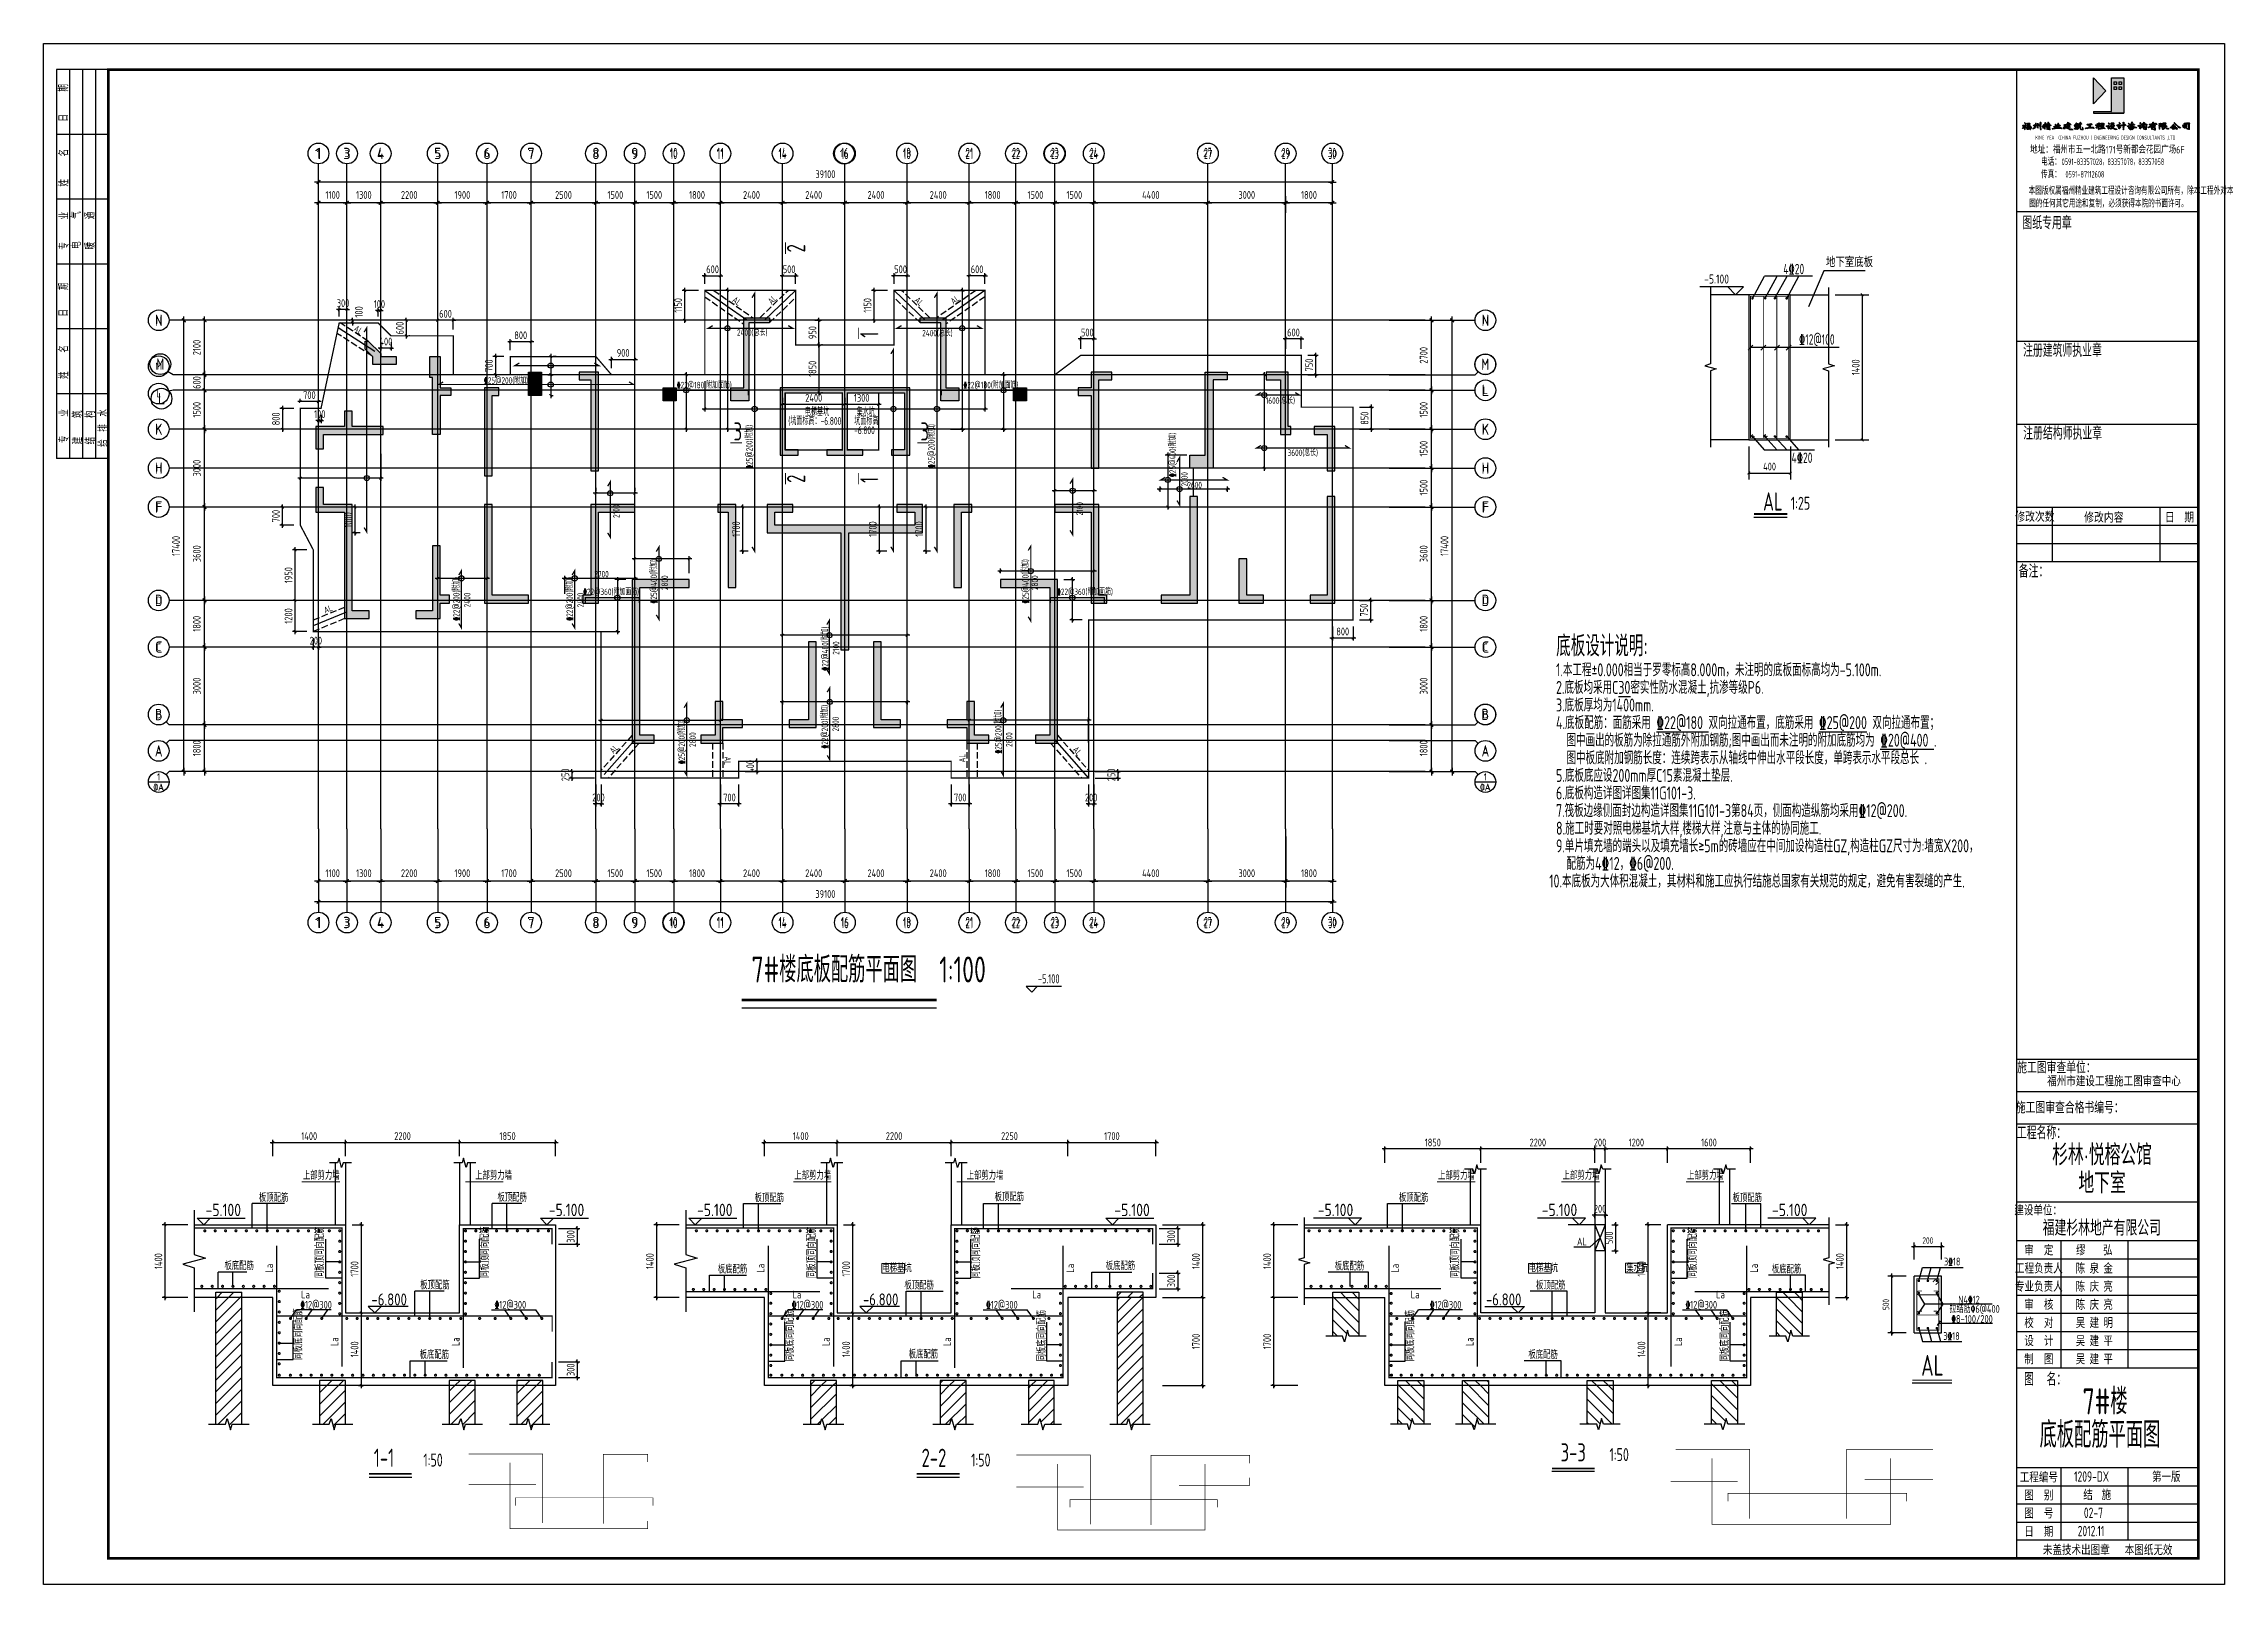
# Model space of a CAD drawing. Extents: x 627893 to 789462, y -407363 to 145317.
# Drawn here: x 657906 to 742006, y -248497 to -189097 of the extents above; entities that cross this region are included whole.
import ezdxf
from ezdxf.enums import TextEntityAlignment as Align

# ---------------------------------------------------------------- set-up
doc = ezdxf.new("R2010")
doc.units = 0
doc.header["$LTSCALE"] = 100
for name, pattern in [('2', [18.5, 12, -3, 0.5, -3]), ('CONTINOUS', [0]), ('DASH', [0.35, 0.25, -0.1])]:
    doc.linetypes.add(name, pattern=pattern)
doc.layers.get('0').update_dxf_attribs({"linetype": 'CONTINUOUS'})
doc.layers.get('Defpoints').update_dxf_attribs({"linetype": 'CONTINUOUS'})
for name, color, linetype in [('1', 3, 'CONTINUOUS'), ('1508', 2, 'CONTINUOUS'), ('AXIS', 3, 'CONTINUOUS'), ('AXIS_TEXT', 7, 'CONTINUOUS'), ('DIM', 3, 'CONTINUOUS'), ('dote', 253, 'CONTINUOUS'), ('DQ', 7, 'CONTINUOUS'), ('dtq', 7, 'CONTINUOUS'), ('HATCH', 254, 'CONTINUOUS'), ('LINE', 3, 'CONTINUOUS'), ('PUB_DIM', 3, 'CONTINUOUS'), ('PUB_TITLE', 4, 'CONTINUOUS'), ('TEXT', 2, 'CONTINUOUS'), ('THICK', 6, 'CONTINUOUS'), ('THIN', 7, 'CONTINUOUS'), ('tk', 7, 'CONTINUOUS'), ('tk图框', 7, 'CONTINUOUS'), ('z桩', 240, '2'), ('基础梁', 7, 'CONTINUOUS'), ('底板钢筋2', 30, 'CONTINUOUS'), ('支座钢筋标注', 173, 'CONTINUOUS'), ('板底钢筋', 24, 'CONTINUOUS'), ('梁', 4, 'CONTINUOUS'), ('砼墙', 3, 'CONTINUOUS')]:
    doc.layers.add(name, color=color, linetype=linetype)
doc.layers.add('REIN', color=6, linetype='CONTINUOUS', lineweight=18)
doc.styles.add('_TCH_AXIS', font='tssdeng.shx', dxfattribs={"width": 0.7, "bigfont": 'tssdchn.shx'})
doc.styles.add('CADReader_TextStyle', font='tssdeng.shx', dxfattribs={"height": 0.2, "bigfont": 'gbcbig.shx'})
doc.styles.add('COMPLEX', font='tssdeng.shx', dxfattribs={"width": 0.7, "bigfont": 'tssdchn.shx'})
doc.styles.add('dim_font', font='tssdeng.shx', dxfattribs={"width": 0.7, "bigfont": 'tssdchn.shx'})
doc.styles.add('DX', font='tssdeng.shx', dxfattribs={"width": 0.7, "bigfont": 'tssdchn.shx'})
doc.styles.add('HZTXT', font='tssdeng.shx', dxfattribs={"width": 0.7, "bigfont": 'tssdchn.shx'})
doc.styles.add('HZTXT2', font='tssdeng.shx', dxfattribs={"width": 0.7, "bigfont": 'tssdchn.shx'})
doc.styles.add('Jgcad-DIM', font='tssdeng.shx', dxfattribs={"width": 0.7, "bigfont": 'tssdchn.shx'})
doc.styles.get("Standard").update_dxf_attribs({"font": 'tssdeng.shx', "width": 0.7, "bigfont": 'tssdchn.shx'})
doc.styles.add('TK', font='tssdeng.shx', dxfattribs={"width": 0.7, "bigfont": 'tssdchn.shx'})
doc.styles.add('TSSD_Dimension', font='Tssdeng.shx', dxfattribs={"width": 0.7, "bigfont": 'tssdchn.shx'})
doc.styles.add('TSSD_Label', font='Tssdeng.shx', dxfattribs={"width": 0.7, "bigfont": 'hztxt.shx'})
doc.styles.add('TSSD_Num', font='Tssdeng.shx', dxfattribs={"width": 0.7, "bigfont": 'hztxt.shx'})
doc.styles.add('tssd_rein', font='tssdeng.shx', dxfattribs={"width": 0.7, "bigfont": 'hztxt.shx'})
doc.dimstyles.new('DIMN', dxfattribs={"dimtxt": 300, "dimasz": 1, "dimexe": 250, "dimexo": 300, "dimgap": 150, "dimtad": 1, "dimdec": 0, "dimzin": 0, "dimdsep": 46, "dimtxsty": 'dim_font', "dimblk": '_DIMX', "dimcen": 0.09, "dimclrt": 7, "dimadec": 0, "dimazin": 0, "dimtfac": 1, "dimtdec": 0, "dimtix": 1, "dimtmove": 2, "dimatfit": 3, "dimldrblk": '_DIMX', "dimfxl": 250, "dimtolj": 1, "dimtzin": 0, "dimarcsym": 0})
doc.dimstyles.new('TSSD_100_100', dxfattribs={"dimtxt": 300, "dimasz": 100, "dimexe": 100, "dimexo": 250, "dimgap": 100, "dimtad": 1, "dimdec": 0, "dimzin": 0, "dimdsep": 46, "dimtxsty": 'TSSD_Dimension', "dimblk": 'ARCHTICK', "dimcen": 0, "dimdle": 100, "dimclrt": 7, "dimadec": 0, "dimazin": 0, "dimtfac": 1, "dimtdec": 0, "dimtix": 1, "dimtmove": 2, "dimatfit": 3, "dimfxl": 1, "dimtolj": 1, "dimtzin": 0, "dimarcsym": 0})
doc.dimstyles.new('TSSD_25_100', dxfattribs={"dimtxt": 300, "dimasz": 100, "dimexe": 250, "dimexo": 250, "dimgap": 100, "dimtad": 1, "dimdec": 0, "dimlfac": 0.25, "dimzin": 0, "dimdsep": 46, "dimtxsty": 'Jgcad-DIM', "dimblk": '_DIMX', "dimblk1": 'ARCHTICK', "dimblk2": 'ARCHTICK', "dimsah": 1, "dimcen": 0.09, "dimclre": 7, "dimclrt": 1, "dimadec": 3, "dimazin": 0, "dimtfac": 1, "dimtdec": 0, "dimtix": 1, "dimtmove": 2, "dimatfit": 3, "dimldrblk": '_DIMX', "dimfxl": 1, "dimtolj": 1, "dimtzin": 0, "dimarcsym": 0})
doc.dimstyles.new('TSSD_50_100', dxfattribs={"dimtxt": 300, "dimasz": 100, "dimexe": 100, "dimexo": 250, "dimgap": 100, "dimtad": 1, "dimdec": 0, "dimlfac": 0.5, "dimzin": 0, "dimdsep": 46, "dimtxsty": 'TSSD_Dimension', "dimblk": 'ARCHTICK', "dimcen": 0, "dimdle": 100, "dimclrt": 7, "dimadec": 0, "dimazin": 0, "dimtfac": 1, "dimtdec": 0, "dimtix": 1, "dimtmove": 2, "dimatfit": 3, "dimfxl": 1, "dimtolj": 1, "dimtzin": 0, "dimarcsym": 0})
pattern_1 = [(45, (502445.22, 5876.52), (-224.5064, 224.5064), [])]
pattern_2 = [(45, (373272.56, -184123.78), (-224.5064, 224.5064), [])]
pattern_3 = [(45, (-313928.98, 58419.5), (-224.5064, 224.5064), [])]

msp = doc.modelspace()

# ---------------------------------------------------------------- texts
at = {"style": 'HZTXT', "width": 0.7}
for s, p in [('2', (687275.5, -197148)), ('1', (690097.2, -200433.9)), ('2', (687275.5, -206033)), ('1', (690097.2, -206033))]:
    msp.add_text(s, height=700, rotation=90, dxfattribs=at).set_placement(p)
for s, height, width, p in [('4%%13220', 400, 0.7, (724996, -197986.2)), ('地下室底板', 400, 0.7, (726639, -197714.6)), ('%%13212@100', 400, 0.7, (725602.8, -200702.9)), ('4%%13220', 400, 0.7, (725314.6, -205262)), ('AL', 700, 0.7, (724216.5, -207098)), ('1:25', 500, 0.7, (725284.8, -207067)), ('福州市建设工程施工图审查中心', 400, 0.8, (735174.2, -229295.5)), ('1-1', 700, 0.7, (670639.2, -243967.7, 0)), ('1:50', 500, 0.7, (672550.3, -243954.2, 0)), ('2-2', 700, 0.7, (691763, -243967.7)), ('1:50', 500, 0.7, (693674.1, -243954.2)), ('3-3', 700, 0.7, (716406, -243756.7, 0)), ('1:50', 500, 0.7, (718292.6, -243743.3, 0))]:
    msp.add_text(s, height=height, dxfattribs=dict(width=width)).set_placement(p)
for p in [(684513.2, -204399.8), (691719, -204399.8)]:
    msp.add_text('3', height=700, dxfattribs=at).set_placement(p)
at = {"layer": 'AXIS', "color": 7, "style": 'CADReader_TextStyle'}
for s, p in [('1', (668504.7, -193332.4)), ('3', (669604.7, -193332.4)), ('4', (670904.7, -193332.4)), ('5', (673104.7, -193332.4)), ('6', (675004.7, -193332.4)), ('7', (676704.7, -193332.4)), ('8', (679204.7, -193332.4)), ('9', (680704.7, -193332.4)), ('10', (682204.7, -193332.4)), ('11', (684004.7, -193332.4)), ('14', (686404.7, -193332.4)), ('16', (688772.8, -193333.6)), ('18', (691204.7, -193332.4)), ('21', (693604.7, -193332.4)), ('22', (695404.7, -193332.4)), ('23', (696884.7, -193332.9)), ('24', (698404.7, -193332.4)), ('27', (702804.7, -193332.4)), ('29', (705804.7, -193332.4)), ('30', (707604.7, -193332.4)), ('N', (662344.4, -199763.1)), ('N', (713506.5, -199763.1)), ('M', (662344.4, -201534.5)), ('M', (713506.5, -201463.1)), ('L', (662344.4, -202588.8)), ('L', (713506.5, -202463.1)), ('K', (662344.4, -203963.1)), ('K', (713506.5, -203963.1)), ('H', (662344.4, -205463.1)), ('H', (713506.5, -205463.1)), ('F', (662344.4, -206963.1)), ('F', (713506.5, -206963.1)), ('D', (662344.4, -210563.1)), ('D', (713506.5, -210563.1)), ('C', (662344.4, -212363.1)), ('C', (713506.5, -212363.1)), ('B', (662344.4, -214963.1)), ('B', (713506.5, -214963.1)), ('A', (662344.4, -216363.1)), ('A', (713506.5, -216363.1)), ('0A', (662344.4, -217763.1)), ('1', (662344.4, -217363.1)), ('0A', (713506.5, -217763.1)), ('1', (713506.5, -217363.1)), ('1', (668504.7, -222982)), ('3', (669604.7, -222982)), ('4', (670904.7, -222982)), ('5', (673104.7, -222982)), ('6', (675004.7, -222982)), ('7', (676704.7, -222982)), ('8', (679204.7, -222982)), ('9', (680704.7, -222982)), ('10', (682184.7, -222981.5)), ('11', (684004.7, -222982)), ('14', (686404.7, -222982)), ('16', (688804.7, -222982)), ('18', (691204.7, -222982)), ('21', (693604.7, -222982)), ('22', (695404.7, -222982)), ('23', (696904.7, -222982)), ('24', (698404.7, -222982)), ('27', (702804.7, -222982)), ('29', (705804.7, -222982)), ('30', (707604.7, -222982))]:
    msp.add_text(s, height=280, dxfattribs=at).set_placement(p, align=Align.MIDDLE)
at = {"layer": 'LINE', "width": 0.8}
msp.add_text('-5.100', height=350, dxfattribs=at).set_placement((721946.7, -198347.9))
at = {"layer": 'PUB_DIM', "width": 0.7}
msp.add_text('-5.100', height=350, rotation=0, dxfattribs=at).set_placement((696667.8, -225150.6), align=Align.MIDDLE)
at = {"layer": 'PUB_TITLE', "style": 'DX', "width": 0.7}
for s, p in [('日      期', (658653.2, -191381.2, 2200)), ('姓      名 ', (658658.3, -193810)), ('专      业', (658668, -196310.9)), ('电      气', (659138.2, -196284.8, 2200)), ('暖      通', (659671.5, -196307.5, 2200)), ('日     期', (658653.2, -198966.4, 2200)), ('姓     名', (658658.3, -201371.5)), ('专     业', (658668, -203842.1)), ('建     筑', (659188.4, -203895.2, 2200)), ('结     构', (659679.5, -203895.2, 2200)), ('给  排  水', (660176.4, -203915.3, 2200))]:
    msp.add_text(s, height=320, rotation=90, dxfattribs=at).set_placement(p, align=Align.MIDDLE)
at = {"layer": 'PUB_TITLE', "style": 'HZTXT2', "width": 0.8}
for s, height, p in [('图纸专用章', 500, (735167.8, -195976.7)), ('注册建筑师执业章', 500, (735762.8, -200895.8)), ('注册结构师执业章', 500, (735769.1, -204088.8)), ('修改次数', 380, (734698.2, -207316.9)), ('修改内容', 380, (737357.5, -207343.7)), ('日  期', 380, (740277.8, -207343.7)), ('备注：', 500, (734645.8, -209408.7)), ('施工图审查单位：', 450, (735527.9, -228544.1)), ('施工图审查合格书编号：', 450, (736041.8, -230088.4)), ('日  期', 400, (734851.1, -246447.4))]:
    msp.add_text(s, height=height, dxfattribs=at).set_placement(p, align=Align.MIDDLE)
at = {"layer": 'PUB_TITLE', "width": 0.8}
for s, height, p in [('工程名称：', 500, (734952.6, -231060.6)), ('杉林·悦榕公馆', 800, (737288.4, -231893.5)), ('地下室', 800, (737288.4, -232977.6)), ('建设单位：', 400, (734823.2, -234052.1)), ('福建杉林地产有限公司', 600, (737279.7, -234725.5)), ('审  定', 400, (734851.1, -235593.5)), ('工程负责人', 400, (734851.1, -236293.5)), ('专业负责人', 400, (734851.1, -236993.5)), ('审  核', 400, (734851.1, -237693.4)), ('校  对', 400, (734851.1, -238393.4)), ('制  图', 400, (734851.1, -239793.4)), ('设  计', 400, (734851.1, -239093.4)), ('图  名：', 500, (735094, -240563.5)), ('工程编号', 400, (734851.1, -244347.4)), ('图  别', 400, (734851.1, -245047.4)), ('图  号', 400, (734851.1, -245747.4)), ('未盖技术出图章   本图纸无效', 400, (737505.8, -247147.4))]:
    msp.add_text(s, height=height, dxfattribs=at).set_placement(p, align=Align.MIDDLE)
at = {"layer": 'PUB_TITLE', "linetype": 'ByBlock', "width": 0.7}
for s, p in [('缪    弘', (736989.7, -235593.5)), ('陈 泉 金', (736989.7, -236293.5)), ('陈 庆 亮', (736989.7, -236993.5)), ('陈 庆 亮', (736989.7, -237693.4)), ('吴 建 明', (736989.7, -238393.4)), ('吴 建 平', (736989.7, -239093.4)), ('吴 建 平', (736989.7, -239793.4))]:
    msp.add_text(s, height=400, dxfattribs=at).set_placement(p, align=Align.MIDDLE)
for s, p in [('1209-DX', (736209, -244539.7)), ('第一版', (739220.1, -244547.4)), ('结  施', (736566.4, -245247.4)), (' 02-7', (736417.8, -245939.7)), ('2012.11', (736349, -246639.7))]:
    msp.add_text(s, height=400, dxfattribs=at).set_placement(p)
at = {"layer": 'REIN', "style": 'TSSD_Label', "width": 0.7}
for s, p in [('上部剪力墙', (667903.6, -232891.8, 0)), ('上部剪力墙', (674549.8, -232891.8, 0)), ('上部剪力墙', (686857.8, -232891.8, 0)), ('上部剪力墙', (693504, -232891.8, 0)), ('上部剪力墙', (711683.6, -232891.8, 0)), ('上部剪力墙', (716483.6, -232891.8, 0)), ('上部剪力墙', (721283.6, -232891.8, 0)), ('板顶配筋', (666207.9, -233746.5, 0)), ('板顶配筋', (675407.3, -233739.2, 0)), ('板顶配筋', (685323.6, -233755.7)), ('板顶配筋', (694579.2, -233720.7)), ('板顶配筋', (710173.1, -233746.5, 0)), ('板顶配筋', (723038.1, -233754.9, 0)), ('AL', (717040.1, -235430.8, 0)), ('板底配筋', (664880.6, -236375.4, 0)), ('板底配筋', (683905, -236507.2)), ('电梯基坑', (690248.2, -236459.4, 0)), ('板底配筋', (698865.9, -236378.4)), ('板底配筋', (707697.8, -236388.1, 0)), ('电梯基坑', (715173.8, -236459.4, 0)), ('集水坑', (718938.7, -236459.4, 0)), ('板底配筋', (724554.1, -236507.2, 0)), ('板顶配筋', (672431.3, -237119.1, 0)), ('板顶配筋', (691102.9, -237126.3, 0)), ('板顶配筋', (715460.6, -237126.3, 0)), ('%%13212@300', (667806.1, -237867.6)), ('La', (667838.4, -237471.1, 0)), ('%%13212@300', (675298.7, -237867.6, 0)), ('%%13212@300', (686760.4, -237867.6, 0)), ('La', (686792.5, -237471.1, 0)), ('%%13212@300', (694252.9, -237867.6, 0)), ('La', (696038.4, -237471.1, 0)), ('La', (710630.8, -237471.1, 0)), ('%%13212@300', (711365.1, -237867.6)), ('%%13212@300', (721225.5, -237867.6)), ('La', (722406, -237471.1, 0)), ('板底配筋', (672406.1, -239801.9, 0)), ('板底配筋', (691265.1, -239785.3)), ('板底配筋', (715165.3, -239800.1, 0))]:
    msp.add_text(s, height=300, dxfattribs=at).set_placement(p)
for s, p in [('同板顶同向配筋', (668716.6, -236689.4, 0)), ('同板顶同向配筋', (675078.5, -236681.2, 0)), ('同板顶同向配筋', (687682, -236689.6)), ('同板顶同向配筋', (694018.5, -236711.5)), ('同板顶同向配筋', (712496.7, -236689.4, 0)), ('同板顶同向配筋', (721664.2, -236689.4, 0)), ('La', (666752.1, -236474.9, 0)), ('La', (685706.3, -236474.9, 0)), ('La', (697647.3, -236474.9, 0)), ('La', (710168.5, -236474.9, 0)), ('La', (724014.9, -236474.9, 0)), ('同板底同向配筋', (667883.2, -239840.6, 0)), ('同板底同向配筋', (686837.4, -239904.6)), ('同板底同向配筋', (696550.2, -239904.6)), ('同板底同向配筋', (710763.2, -239904.6, 0)), ('同板底同向配筋', (722897.8, -239904.6, 0)), ('La', (669271.4, -239309.5, 0)), ('La', (673947.1, -239309.5, 0)), ('La', (688225.6, -239309.5, 0)), ('La', (692901.3, -239309.5, 0)), ('La', (713051.4, -239309.5, 0)), ('La', (721095.5, -239309.5, 0))]:
    msp.add_text(s, height=300, rotation=90, dxfattribs=at).set_placement(p)
at = {"layer": 'TEXT'}
for s, height, width, p in [('(坑面标高：-6.800)', 300, 0.6, (686623.5, -203884.5)), ('电梯基坑', 300, 0.6, (687263.3, -203536.1)), ('坑面标高', 300, 0.6, (689166.5, -203885.5)), ('集水坑', 300, 0.6, (689259.8, -203546.1)), ('-6.800', 300, 0.6, (689163.6, -204243.7)), ('7#楼底板配筋平面图', 1000, 0.7, (685205.6, -225591.3)), ('1:100', 1000, 0.7, (692443.5, -225591.3)), ('7#楼', 1000, 0.7, (736537.3, -242244.1)), ('底板配筋平面图', 1000, 0.7, (734878.8, -243527.6))]:
    msp.add_text(s, height=height, dxfattribs=dict(at, width=width)).set_placement(p, align=Align.BOTTOM_LEFT)
at = {"layer": 'TEXT', "color": 100, "style": 'tssd_rein', "width": 0.7}
for s, height, p in [('底板设计说明:', 800, (716238.9, -212717.8)), ('1.本工程%%P0.000相当于罗零标高8.000m，未注明的底板面标高均为-5.100m.', 500, (716230.9, -213488.2)), ('2.底板均采用C%%U30%%U密实性防水混凝土,抗渗等级P6.', 500, (716230.9, -214166.8)), ('3.底板厚均为1400mm.', 500, (716230.9, -214845.5)), ('4.底板配筋：面筋采用 %%U%%13222@180 %%U双向拉通布置，底筋采用 %%U%%13225@200%%U 双向拉通布置；', 500, (716230.9, -215524.1)), ('图中画出的板筋为除拉通筋外附加钢筋;图中画出而未注明的附加底筋均为 %%U%%13220@400 %%U.', 500, (716634.7, -216202.7)), ('图中板底附加钢筋长度：连续跨表示从轴线中伸出水平段长度，单跨表示水平段总长 .', 500, (716634.7, -216881.4)), ('5.底板底应设200mm厚C15素混凝土垫层.', 500, (716230.9, -217560)), ('6.底板构造详图详图集11G101-3.', 500, (716230.9, -218238.6)), ('7.筏板边缘侧面封边构造详图集11G101-3第84页，侧面构造纵筋均采用%%13212@200.', 500, (716230.9, -218917.3)), ('8.施工时要对照电梯基坑大样,楼梯大样,注意与主体的协同施工.', 500, (716230.9, -219595.9)), ('9.单片填充墙的端头以及填充墙长%%1475m的砖墙应在中间加设构造柱GZ,构造柱GZ尺寸为:墙宽X200，', 500, (716230.9, -220274.6)), ('10.本底板为大体积混凝土，其材料和施工应执行结施总国家有关规范的规定，避免有害裂缝的产生.', 500, (715967.7, -221631.8)), ('配筋为4%%13212，%%1326@200.', 500, (716634.7, -220953.2))]:
    msp.add_text(s, height=height, dxfattribs=at).set_placement(p)
at = {"layer": 'THIN', "color": 1, "width": 0.7}
for rotation, p in [(325.00798, (684433.6, -199033.3)), (43.912504, (685976.5, -199169.6)), (316.087496, (691468, -199010.9)), (34.99202, (692988.3, -199164.6)), (327.108233, (669839.8, -200146.1)), (22.619864, (668770.6, -211071.7)), (48.366461, (679887.6, -216499.1)), (270.004709, (684158.7, -216578.9)), (89.995291, (693450.7, -216807.7)), (311.633539, (697569.8, -216328.1))]:
    msp.add_text('AL', height=250, rotation=rotation, dxfattribs=at).set_placement(p)
at = {"layer": 'THIN', "style": 'tssd_rein', "width": 0.7}
for s, height, p, p2 in [('-5.100', 479.35, (664151, -234300.9, 0), (665519, -234300.9, 0)), ('-5.100', 479.35, (677388.1, -234300.9, 0), (678756.1, -234300.9, 0)), ('-5.100', 479.35, (683105.1, -234300.9, 0), (684473.1, -234300.9, 0)), ('-5.100', 479.35, (699196.8, -234300.9, 0), (700564.8, -234300.9, 0)), ('-5.100', 479.35, (707043.7, -234300.9, 0), (708411.7, -234300.9, 0)), ('-5.100', 479.35, (715680.9, -234300.9, 0), (717048.9, -234300.9, 0)), ('-5.100', 479.35, (724559.5, -234300.9, 0), (725927.5, -234300.9, 0)), ('-6.800', 461.92, (670548, -237743.5, 0), (671916, -237743.5, 0)), ('-6.800', 461.92, (689502.2, -237743.5, 0), (690870.2, -237743.5, 0)), ('-6.800', 461.92, (713527.1, -237743.5, 0), (714895.1, -237743.5, 0))]:
    msp.add_text(s, height=height, dxfattribs=at).set_placement(p, p2, align=Align.ALIGNED)
at = {"layer": '支座钢筋标注', "color": 6, "width": 0.7}
for s, p in [('2400(总长)', (684644.7, -200359)), ('2400(总长)', (691788.2, -200382.1)), ('%%13225@200(附加)', (674886.4, -202208)), ('%%13222@180(附加面筋)', (682322.6, -202385.1)), ('%%13222@180(附加面筋)', (693375.2, -202385.1)), ('1600(总长)', (705034.3, -202986.3)), ('3600(总长)', (705879.4, -204995.5, 0)), ('2600', (702014.3, -206240.2)), ('%%13222@360(附加面筋)', (678711, -210355.4)), ('2700', (679143, -209674.1)), ('%%13222@360(附加面筋)', (696986.9, -210355.4))]:
    msp.add_text(s, height=250, dxfattribs=at).set_placement(p)
for s, p in [('%%13225@200(附加)', (685248.2, -205490.9)), ('%%13225@200(附加)', (692270.2, -205460.9)), ('%%13225@400(附加)', (701568.4, -205809.9)), ('2000', (702027.4, -206169.7)), ('2100', (697986.3, -207287.8)), ('2100', (680117.4, -207383.3)), ('%%13225@400(附加)', (681564.2, -210683.2, 0)), ('%%13225@400(附加)', (695894.3, -210683.2)), ('%%13222@200(附加)', (673948.3, -211347.4)), ('%%13222@200(附加)', (678317.9, -211347.4)), ('2800', (681983.7, -210165.9, 0)), ('2800', (696257.3, -210165.9)), ('2400', (674367.8, -210830.1)), ('2400', (678737.4, -210830.1)), ('%%13222@400(附加)', (688170.4, -213272.6, 0)), ('2100', (688589.9, -212658.9, 0)), ('%%13222@200(附加)', (688156.5, -216277.5)), ('2800', (688576, -215614.6)), ('%%13225@200(附加)', (694847.9, -216470)), ('%%13225@200(附加)', (682639.4, -216877.5)), ('2800', (683058.9, -216214.6)), ('2800', (695267.4, -216214.6))]:
    msp.add_text(s, height=250, rotation=90, dxfattribs=at).set_placement(p)
at = {"layer": '梁', "width": 0.7}
for s, height, p in [('3%%13218', 300, (731191.2, -236202.3, 0)), ('拉结筋%%1306@400', 300, (731403.4, -238029, 0)), ('N4%%13212', 300, (731740.6, -237669.4, 0)), ('3%%13218', 300, (731164, -239072.8, 0)), ('%%1328-100/200', 300, (731476.2, -238415.4, 0)), ('AL', 800, (730312.8, -240453.8, 0))]:
    msp.add_text(s, height=height, dxfattribs=at).set_placement(p)

# ---------------------------------------------------------------- blocks, each defined once
blk = doc.blocks.new('_DIMX')
blk.add_line((-150, 0), (150, 0))
at = {"const_width": 50}
blk.add_lwpolyline([(-70, -70), (70, 70)], dxfattribs=at)
blk = doc.blocks.new('*D543')
at = {"layer": 'AXIS', "color": 0, "lineweight": -2}
for p, q in [((668505, -219669), (668505, -222432)), ((707605, -219669), (707605, -222432)), ((707604, -222182), (668506, -222182))]:
    blk.add_line(p, q, dxfattribs=at)
at = {"layer": 'Defpoints', "color": 0}
for p in [(668505, -219369), (707605, -219369), (668505, -222182)]:
    blk.add_point(p, dxfattribs=at)
at = {"layer": 'AXIS', "color": 0, "lineweight": -2, "rotation": 180}
blk.add_blockref('_DIMX', (668505, -222182), dxfattribs=at)
at = {"layer": 'AXIS', "color": 0, "lineweight": -2}
blk.add_blockref('_DIMX', (707605, -222182), dxfattribs=at)
at = {"layer": 'AXIS', "color": 7, "insert": (688055, -221882), "char_height": 300, "attachment_point": 5, "style": 'dim_font'}
blk.add_mtext('\\A1;39100', dxfattribs=at)
blk = doc.blocks.new('*D544')
at = {"layer": 'AXIS', "color": 0, "lineweight": -2}
for p, q in [((705805, -219669), (705805, -221632)), ((707605, -219669), (707605, -221632)), ((707604, -221382), (705806, -221382))]:
    blk.add_line(p, q, dxfattribs=at)
at = {"layer": 'Defpoints', "color": 0}
for p in [(705805, -219369), (707605, -219369), (705805, -221382)]:
    blk.add_point(p, dxfattribs=at)
at = {"layer": 'AXIS', "color": 0, "lineweight": -2}
for p, rotation in [((705805, -221382), 180.0000000000018), ((707605, -221382), 1.838529328779259e-12)]:
    blk.add_blockref('_DIMX', p, dxfattribs=dict(at, rotation=rotation))
at = {"layer": 'AXIS', "color": 7, "insert": (706705, -221082), "char_height": 300, "attachment_point": 5, "style": 'dim_font'}
blk.add_mtext('\\A1;1800', dxfattribs=at)
blk = doc.blocks.new('*D545')
at = {"layer": 'AXIS', "color": 0, "lineweight": -2}
for p, q in [((702805, -219669), (702805, -221632)), ((705805, -219669), (705805, -221632)), ((705804, -221382), (702806, -221382))]:
    blk.add_line(p, q, dxfattribs=at)
at = {"layer": 'Defpoints', "color": 0}
for p in [(702805, -219369), (705805, -219369), (702805, -221382)]:
    blk.add_point(p, dxfattribs=at)
at = {"layer": 'AXIS', "color": 0, "lineweight": -2, "rotation": 180}
blk.add_blockref('_DIMX', (702805, -221382), dxfattribs=at)
at = {"layer": 'AXIS', "color": 0, "lineweight": -2}
blk.add_blockref('_DIMX', (705805, -221382), dxfattribs=at)
at = {"layer": 'AXIS', "color": 7, "insert": (704305, -221082), "char_height": 300, "attachment_point": 5, "style": 'dim_font'}
blk.add_mtext('\\A1;3000', dxfattribs=at)
blk = doc.blocks.new('*D546')
at = {"layer": 'AXIS', "color": 0, "lineweight": -2}
for p, q in [((696905, -219669), (696905, -221632)), ((698405, -219669), (698405, -221632)), ((698404, -221382), (696906, -221382))]:
    blk.add_line(p, q, dxfattribs=at)
at = {"layer": 'Defpoints', "color": 0}
for p in [(696905, -219369), (698405, -219369), (696905, -221382)]:
    blk.add_point(p, dxfattribs=at)
at = {"layer": 'AXIS', "color": 0, "lineweight": -2, "rotation": 180}
blk.add_blockref('_DIMX', (696905, -221382), dxfattribs=at)
at = {"layer": 'AXIS', "color": 0, "lineweight": -2}
blk.add_blockref('_DIMX', (698405, -221382), dxfattribs=at)
at = {"layer": 'AXIS', "color": 7, "insert": (697655, -221082), "char_height": 300, "attachment_point": 5, "style": 'dim_font'}
blk.add_mtext('\\A1;1500', dxfattribs=at)
blk = doc.blocks.new('*D547')
at = {"layer": 'AXIS', "color": 0, "lineweight": -2}
for p, q in [((695405, -219669), (695405, -221632)), ((696905, -219669), (696905, -221632)), ((696904, -221382), (695406, -221382))]:
    blk.add_line(p, q, dxfattribs=at)
at = {"layer": 'Defpoints', "color": 0}
for p in [(695405, -219369), (696905, -219369), (695405, -221382)]:
    blk.add_point(p, dxfattribs=at)
at = {"layer": 'AXIS', "color": 0, "lineweight": -2}
for p, rotation in [((695405, -221382), 180.0000000000022), ((696905, -221382), 2.238209617644316e-12)]:
    blk.add_blockref('_DIMX', p, dxfattribs=dict(at, rotation=rotation))
at = {"layer": 'AXIS', "color": 7, "insert": (696155, -221082), "char_height": 300, "attachment_point": 5, "style": 'dim_font'}
blk.add_mtext('\\A1;1500', dxfattribs=at)
blk = doc.blocks.new('*D548')
at = {"layer": 'AXIS', "color": 0, "lineweight": -2}
for p, q in [((691205, -219669), (691205, -221632)), ((693605, -219669), (693605, -221632)), ((693604, -221382), (691206, -221382))]:
    blk.add_line(p, q, dxfattribs=at)
at = {"layer": 'Defpoints', "color": 0}
for p in [(691205, -219369), (693605, -219369), (691205, -221382)]:
    blk.add_point(p, dxfattribs=at)
at = {"layer": 'AXIS', "color": 0, "lineweight": -2}
for p, rotation in [((691205, -221382), 180.0000000000014), ((693605, -221382), 1.438849039914203e-12)]:
    blk.add_blockref('_DIMX', p, dxfattribs=dict(at, rotation=rotation))
at = {"layer": 'AXIS', "color": 7, "insert": (692405, -221082), "char_height": 300, "attachment_point": 5, "style": 'dim_font'}
blk.add_mtext('\\A1;2400', dxfattribs=at)
blk = doc.blocks.new('*D549')
at = {"layer": 'AXIS', "color": 0, "lineweight": -2}
for p, q in [((686405, -219669), (686405, -221632)), ((688805, -219669), (688805, -221632)), ((688804, -221382), (686406, -221382))]:
    blk.add_line(p, q, dxfattribs=at)
at = {"layer": 'Defpoints', "color": 0}
for p in [(686405, -219369), (688805, -219369), (686405, -221382)]:
    blk.add_point(p, dxfattribs=at)
at = {"layer": 'AXIS', "color": 0, "lineweight": -2}
for p, rotation in [((686405, -221382), 180.0000000000014), ((688805, -221382), 1.438849039914203e-12)]:
    blk.add_blockref('_DIMX', p, dxfattribs=dict(at, rotation=rotation))
at = {"layer": 'AXIS', "color": 7, "insert": (687605, -221082), "char_height": 300, "attachment_point": 5, "style": 'dim_font'}
blk.add_mtext('\\A1;2400', dxfattribs=at)
blk = doc.blocks.new('*D550')
at = {"layer": 'AXIS', "color": 0, "lineweight": -2}
for p, q in [((682205, -219669), (682205, -221632)), ((684005, -219669), (684005, -221632)), ((684004, -221382), (682206, -221382))]:
    blk.add_line(p, q, dxfattribs=at)
at = {"layer": 'Defpoints', "color": 0}
for p in [(682205, -219369), (684005, -219369), (682205, -221382)]:
    blk.add_point(p, dxfattribs=at)
at = {"layer": 'AXIS', "color": 0, "lineweight": -2}
for p, rotation in [((682205, -221382), 180.0000000000018), ((684005, -221382), 1.838529328779259e-12)]:
    blk.add_blockref('_DIMX', p, dxfattribs=dict(at, rotation=rotation))
at = {"layer": 'AXIS', "color": 7, "insert": (683105, -221082), "char_height": 300, "attachment_point": 5, "style": 'dim_font'}
blk.add_mtext('\\A1;1800', dxfattribs=at)
blk = doc.blocks.new('*D551')
at = {"layer": 'AXIS', "color": 0, "lineweight": -2}
for p, q in [((679205, -219669), (679205, -221632)), ((680705, -219669), (680705, -221632)), ((680704, -221382), (679206, -221382))]:
    blk.add_line(p, q, dxfattribs=at)
at = {"layer": 'Defpoints', "color": 0}
for p in [(679205, -219369), (680705, -219369), (679205, -221382)]:
    blk.add_point(p, dxfattribs=at)
at = {"layer": 'AXIS', "color": 0, "lineweight": -2, "rotation": 180}
blk.add_blockref('_DIMX', (679205, -221382), dxfattribs=at)
at = {"layer": 'AXIS', "color": 0, "lineweight": -2}
blk.add_blockref('_DIMX', (680705, -221382), dxfattribs=at)
at = {"layer": 'AXIS', "color": 7, "insert": (679955, -221082), "char_height": 300, "attachment_point": 5, "style": 'dim_font'}
blk.add_mtext('\\A1;1500', dxfattribs=at)
blk = doc.blocks.new('*D552')
at = {"layer": 'AXIS', "color": 0, "lineweight": -2}
for p, q in [((676705, -219669), (676705, -221632)), ((679205, -219669), (679205, -221632)), ((679204, -221382), (676706, -221382))]:
    blk.add_line(p, q, dxfattribs=at)
at = {"layer": 'Defpoints', "color": 0}
for p in [(676705, -219369), (679205, -219369), (676705, -221382)]:
    blk.add_point(p, dxfattribs=at)
at = {"layer": 'AXIS', "color": 0, "lineweight": -2}
for p, rotation in [((676705, -221382), 180.0000000000013), ((679205, -221382), 1.358912982141192e-12)]:
    blk.add_blockref('_DIMX', p, dxfattribs=dict(at, rotation=rotation))
at = {"layer": 'AXIS', "color": 7, "insert": (677955, -221082), "char_height": 300, "attachment_point": 5, "style": 'dim_font'}
blk.add_mtext('\\A1;2500', dxfattribs=at)
blk = doc.blocks.new('*D553')
at = {"layer": 'AXIS', "color": 0, "lineweight": -2}
for p, q in [((673105, -219669), (673105, -221632)), ((675005, -219669), (675005, -221632)), ((675004, -221382), (673106, -221382))]:
    blk.add_line(p, q, dxfattribs=at)
at = {"layer": 'Defpoints', "color": 0}
for p in [(673105, -219369), (675005, -219369), (673105, -221382)]:
    blk.add_point(p, dxfattribs=at)
at = {"layer": 'AXIS', "color": 0, "lineweight": -2, "rotation": 180}
blk.add_blockref('_DIMX', (673105, -221382), dxfattribs=at)
at = {"layer": 'AXIS', "color": 0, "lineweight": -2}
blk.add_blockref('_DIMX', (675005, -221382), dxfattribs=at)
at = {"layer": 'AXIS', "color": 7, "insert": (674055, -221082), "char_height": 300, "attachment_point": 5, "style": 'dim_font'}
blk.add_mtext('\\A1;1900', dxfattribs=at)
blk = doc.blocks.new('*D554')
at = {"layer": 'AXIS', "color": 0, "lineweight": -2}
for p, q in [((670905, -219669), (670905, -221632)), ((673105, -219669), (673105, -221632)), ((673104, -221382), (670906, -221382))]:
    blk.add_line(p, q, dxfattribs=at)
at = {"layer": 'Defpoints', "color": 0}
for p in [(670905, -219369), (673105, -219369), (670905, -221382)]:
    blk.add_point(p, dxfattribs=at)
at = {"layer": 'AXIS', "color": 0, "lineweight": -2}
for p, rotation in [((670905, -221382), 180.0000000000015), ((673105, -221382), 1.518785097687214e-12)]:
    blk.add_blockref('_DIMX', p, dxfattribs=dict(at, rotation=rotation))
at = {"layer": 'AXIS', "color": 7, "insert": (672005, -221082), "char_height": 300, "attachment_point": 5, "style": 'dim_font'}
blk.add_mtext('\\A1;2200', dxfattribs=at)
blk = doc.blocks.new('*D555')
at = {"layer": 'AXIS', "color": 0, "lineweight": -2}
for p, q in [((668505, -219669), (668505, -221632)), ((669605, -219669), (669605, -221632)), ((669604, -221382), (668506, -221382))]:
    blk.add_line(p, q, dxfattribs=at)
at = {"layer": 'Defpoints', "color": 0}
for p in [(668505, -219369), (669605, -219369), (668505, -221382)]:
    blk.add_point(p, dxfattribs=at)
at = {"layer": 'AXIS', "color": 0, "lineweight": -2, "rotation": 180}
blk.add_blockref('_DIMX', (668505, -221382), dxfattribs=at)
at = {"layer": 'AXIS', "color": 0, "lineweight": -2}
blk.add_blockref('_DIMX', (669605, -221382), dxfattribs=at)
at = {"layer": 'AXIS', "color": 7, "insert": (669055, -221082), "char_height": 300, "attachment_point": 5, "style": 'dim_font'}
blk.add_mtext('\\A1;1100', dxfattribs=at)
blk = doc.blocks.new('*D556')
at = {"layer": 'AXIS', "color": 0, "lineweight": -2}
for p, q in [((668505, -195625), (668505, -194182)), ((707605, -195625), (707605, -194182)), ((707604, -194432), (668506, -194432))]:
    blk.add_line(p, q, dxfattribs=at)
at = {"layer": 'Defpoints', "color": 0}
for p in [(668505, -194432), (668505, -195925), (707605, -195925)]:
    blk.add_point(p, dxfattribs=at)
at = {"layer": 'AXIS', "color": 0, "lineweight": -2, "rotation": 180}
blk.add_blockref('_DIMX', (668505, -194432), dxfattribs=at)
at = {"layer": 'AXIS', "color": 0, "lineweight": -2}
blk.add_blockref('_DIMX', (707605, -194432), dxfattribs=at)
at = {"layer": 'AXIS', "color": 7, "insert": (688055, -194132), "char_height": 300, "attachment_point": 5, "style": 'dim_font'}
blk.add_mtext('\\A1;39100', dxfattribs=at)
blk = doc.blocks.new('*D557')
at = {"layer": 'AXIS', "color": 0, "lineweight": -2}
for p, q in [((705805, -195625), (705805, -194982)), ((707605, -195625), (707605, -194982)), ((707604, -195232), (705806, -195232))]:
    blk.add_line(p, q, dxfattribs=at)
at = {"layer": 'Defpoints', "color": 0}
for p in [(705805, -195232), (705805, -195925), (707605, -195925)]:
    blk.add_point(p, dxfattribs=at)
at = {"layer": 'AXIS', "color": 0, "lineweight": -2, "rotation": 180}
blk.add_blockref('_DIMX', (705805, -195232), dxfattribs=at)
at = {"layer": 'AXIS', "color": 0, "lineweight": -2}
blk.add_blockref('_DIMX', (707605, -195232), dxfattribs=at)
at = {"layer": 'AXIS', "color": 7, "insert": (706705, -194932), "char_height": 300, "attachment_point": 5, "style": 'dim_font'}
blk.add_mtext('\\A1;1800', dxfattribs=at)
blk = doc.blocks.new('*D558')
at = {"layer": 'AXIS', "color": 0, "lineweight": -2}
for p, q in [((702805, -195625), (702805, -194982)), ((705805, -195625), (705805, -194982)), ((705804, -195232), (702806, -195232))]:
    blk.add_line(p, q, dxfattribs=at)
at = {"layer": 'Defpoints', "color": 0}
for p in [(702805, -195232), (702805, -195925), (705805, -195925)]:
    blk.add_point(p, dxfattribs=at)
at = {"layer": 'AXIS', "color": 0, "lineweight": -2, "rotation": 180}
blk.add_blockref('_DIMX', (702805, -195232), dxfattribs=at)
at = {"layer": 'AXIS', "color": 0, "lineweight": -2}
blk.add_blockref('_DIMX', (705805, -195232), dxfattribs=at)
at = {"layer": 'AXIS', "color": 7, "insert": (704305, -194932), "char_height": 300, "attachment_point": 5, "style": 'dim_font'}
blk.add_mtext('\\A1;3000', dxfattribs=at)
blk = doc.blocks.new('*D559')
at = {"layer": 'AXIS', "color": 0, "lineweight": -2}
for p, q in [((698405, -195625), (698405, -194982)), ((702805, -195625), (702805, -194982)), ((702804, -195232), (698406, -195232))]:
    blk.add_line(p, q, dxfattribs=at)
at = {"layer": 'Defpoints', "color": 0}
for p in [(698405, -195232), (698405, -195925), (702805, -195925)]:
    blk.add_point(p, dxfattribs=at)
at = {"layer": 'AXIS', "color": 0, "lineweight": -2, "rotation": 180}
blk.add_blockref('_DIMX', (698405, -195232), dxfattribs=at)
at = {"layer": 'AXIS', "color": 0, "lineweight": -2}
blk.add_blockref('_DIMX', (702805, -195232), dxfattribs=at)
at = {"layer": 'AXIS', "color": 7, "insert": (700605, -194932), "char_height": 300, "attachment_point": 5, "style": 'dim_font'}
blk.add_mtext('\\A1;4400', dxfattribs=at)
blk = doc.blocks.new('*D560')
at = {"layer": 'AXIS', "color": 0, "lineweight": -2}
for p, q in [((696905, -195625), (696905, -194982)), ((698405, -195625), (698405, -194982)), ((698404, -195232), (696906, -195232))]:
    blk.add_line(p, q, dxfattribs=at)
at = {"layer": 'Defpoints', "color": 0}
for p in [(696905, -195232), (696905, -195925), (698405, -195925)]:
    blk.add_point(p, dxfattribs=at)
at = {"layer": 'AXIS', "color": 0, "lineweight": -2, "rotation": 180}
blk.add_blockref('_DIMX', (696905, -195232), dxfattribs=at)
at = {"layer": 'AXIS', "color": 0, "lineweight": -2}
blk.add_blockref('_DIMX', (698405, -195232), dxfattribs=at)
at = {"layer": 'AXIS', "color": 7, "insert": (697655, -194932), "char_height": 300, "attachment_point": 5, "style": 'dim_font'}
blk.add_mtext('\\A1;1500', dxfattribs=at)
blk = doc.blocks.new('*D561')
at = {"layer": 'AXIS', "color": 0, "lineweight": -2}
for p, q in [((693605, -195625), (693605, -194982)), ((695405, -195625), (695405, -194982)), ((695404, -195232), (693606, -195232))]:
    blk.add_line(p, q, dxfattribs=at)
at = {"layer": 'Defpoints', "color": 0}
for p in [(693605, -195232), (693605, -195925), (695405, -195925)]:
    blk.add_point(p, dxfattribs=at)
at = {"layer": 'AXIS', "color": 0, "lineweight": -2, "rotation": 180}
blk.add_blockref('_DIMX', (693605, -195232), dxfattribs=at)
at = {"layer": 'AXIS', "color": 0, "lineweight": -2}
blk.add_blockref('_DIMX', (695405, -195232), dxfattribs=at)
at = {"layer": 'AXIS', "color": 7, "insert": (694505, -194932), "char_height": 300, "attachment_point": 5, "style": 'dim_font'}
blk.add_mtext('\\A1;1800', dxfattribs=at)
blk = doc.blocks.new('*D562')
at = {"layer": 'AXIS', "color": 0, "lineweight": -2}
for p, q in [((691205, -195625), (691205, -194982)), ((693605, -195625), (693605, -194982)), ((693604, -195232), (691206, -195232))]:
    blk.add_line(p, q, dxfattribs=at)
at = {"layer": 'Defpoints', "color": 0}
for p in [(691205, -195232), (691205, -195925), (693605, -195925)]:
    blk.add_point(p, dxfattribs=at)
at = {"layer": 'AXIS', "color": 0, "lineweight": -2, "rotation": 180}
blk.add_blockref('_DIMX', (691205, -195232), dxfattribs=at)
at = {"layer": 'AXIS', "color": 0, "lineweight": -2}
blk.add_blockref('_DIMX', (693605, -195232), dxfattribs=at)
at = {"layer": 'AXIS', "color": 7, "insert": (692405, -194932), "char_height": 300, "attachment_point": 5, "style": 'dim_font'}
blk.add_mtext('\\A1;2400', dxfattribs=at)
blk = doc.blocks.new('*D563')
at = {"layer": 'AXIS', "color": 0, "lineweight": -2}
for p, q in [((688805, -195625), (688805, -194982)), ((691205, -195625), (691205, -194982)), ((691204, -195232), (688806, -195232))]:
    blk.add_line(p, q, dxfattribs=at)
at = {"layer": 'Defpoints', "color": 0}
for p in [(688805, -195232), (688805, -195925), (691205, -195925)]:
    blk.add_point(p, dxfattribs=at)
at = {"layer": 'AXIS', "color": 0, "lineweight": -2, "rotation": 180}
blk.add_blockref('_DIMX', (688805, -195232), dxfattribs=at)
at = {"layer": 'AXIS', "color": 0, "lineweight": -2}
blk.add_blockref('_DIMX', (691205, -195232), dxfattribs=at)
at = {"layer": 'AXIS', "color": 7, "insert": (690005, -194932), "char_height": 300, "attachment_point": 5, "style": 'dim_font'}
blk.add_mtext('\\A1;2400', dxfattribs=at)
blk = doc.blocks.new('*D564')
at = {"layer": 'AXIS', "color": 0, "lineweight": -2}
for p, q in [((684005, -195625), (684005, -194982)), ((686405, -195625), (686405, -194982)), ((686404, -195232), (684006, -195232))]:
    blk.add_line(p, q, dxfattribs=at)
at = {"layer": 'Defpoints', "color": 0}
for p in [(684005, -195232), (684005, -195925), (686405, -195925)]:
    blk.add_point(p, dxfattribs=at)
at = {"layer": 'AXIS', "color": 0, "lineweight": -2, "rotation": 180}
blk.add_blockref('_DIMX', (684005, -195232), dxfattribs=at)
at = {"layer": 'AXIS', "color": 0, "lineweight": -2}
blk.add_blockref('_DIMX', (686405, -195232), dxfattribs=at)
at = {"layer": 'AXIS', "color": 7, "insert": (685205, -194932), "char_height": 300, "attachment_point": 5, "style": 'dim_font'}
blk.add_mtext('\\A1;2400', dxfattribs=at)
blk = doc.blocks.new('*D565')
at = {"layer": 'AXIS', "color": 0, "lineweight": -2}
for p, q in [((680705, -195625), (680705, -194982)), ((682205, -195625), (682205, -194982)), ((682204, -195232), (680706, -195232))]:
    blk.add_line(p, q, dxfattribs=at)
at = {"layer": 'Defpoints', "color": 0}
for p in [(680705, -195232), (680705, -195925), (682205, -195925)]:
    blk.add_point(p, dxfattribs=at)
at = {"layer": 'AXIS', "color": 0, "lineweight": -2, "rotation": 180}
blk.add_blockref('_DIMX', (680705, -195232), dxfattribs=at)
at = {"layer": 'AXIS', "color": 0, "lineweight": -2}
blk.add_blockref('_DIMX', (682205, -195232), dxfattribs=at)
at = {"layer": 'AXIS', "color": 7, "insert": (681455, -194932), "char_height": 300, "attachment_point": 5, "style": 'dim_font'}
blk.add_mtext('\\A1;1500', dxfattribs=at)
blk = doc.blocks.new('*D566')
at = {"layer": 'AXIS', "color": 0, "lineweight": -2}
for p, q in [((676705, -195625), (676705, -194982)), ((679205, -195625), (679205, -194982)), ((679204, -195232), (676706, -195232))]:
    blk.add_line(p, q, dxfattribs=at)
at = {"layer": 'Defpoints', "color": 0}
for p in [(676705, -195232), (676705, -195925), (679205, -195925)]:
    blk.add_point(p, dxfattribs=at)
at = {"layer": 'AXIS', "color": 0, "lineweight": -2, "rotation": 180}
blk.add_blockref('_DIMX', (676705, -195232), dxfattribs=at)
at = {"layer": 'AXIS', "color": 0, "lineweight": -2}
blk.add_blockref('_DIMX', (679205, -195232), dxfattribs=at)
at = {"layer": 'AXIS', "color": 7, "insert": (677955, -194932), "char_height": 300, "attachment_point": 5, "style": 'dim_font'}
blk.add_mtext('\\A1;2500', dxfattribs=at)
blk = doc.blocks.new('*D567')
at = {"layer": 'AXIS', "color": 0, "lineweight": -2}
for p, q in [((675005, -195625), (675005, -194982)), ((676705, -195625), (676705, -194982)), ((676704, -195232), (675006, -195232))]:
    blk.add_line(p, q, dxfattribs=at)
at = {"layer": 'Defpoints', "color": 0}
for p in [(675005, -195232), (675005, -195925), (676705, -195925)]:
    blk.add_point(p, dxfattribs=at)
at = {"layer": 'AXIS', "color": 0, "lineweight": -2, "rotation": 180}
blk.add_blockref('_DIMX', (675005, -195232), dxfattribs=at)
at = {"layer": 'AXIS', "color": 0, "lineweight": -2}
blk.add_blockref('_DIMX', (676705, -195232), dxfattribs=at)
at = {"layer": 'AXIS', "color": 7, "insert": (675855, -194932), "char_height": 300, "attachment_point": 5, "style": 'dim_font'}
blk.add_mtext('\\A1;1700', dxfattribs=at)
blk = doc.blocks.new('*D568')
at = {"layer": 'AXIS', "color": 0, "lineweight": -2}
for p, q in [((673105, -195625), (673105, -194982)), ((675005, -195625), (675005, -194982)), ((675004, -195232), (673106, -195232))]:
    blk.add_line(p, q, dxfattribs=at)
at = {"layer": 'Defpoints', "color": 0}
for p in [(673105, -195232), (673105, -195925), (675005, -195925)]:
    blk.add_point(p, dxfattribs=at)
at = {"layer": 'AXIS', "color": 0, "lineweight": -2, "rotation": 180}
blk.add_blockref('_DIMX', (673105, -195232), dxfattribs=at)
at = {"layer": 'AXIS', "color": 0, "lineweight": -2}
blk.add_blockref('_DIMX', (675005, -195232), dxfattribs=at)
at = {"layer": 'AXIS', "color": 7, "insert": (674055, -194932), "char_height": 300, "attachment_point": 5, "style": 'dim_font'}
blk.add_mtext('\\A1;1900', dxfattribs=at)
blk = doc.blocks.new('*D569')
at = {"layer": 'AXIS', "color": 0, "lineweight": -2}
for p, q in [((670905, -195625), (670905, -194982)), ((673105, -195625), (673105, -194982)), ((673104, -195232), (670906, -195232))]:
    blk.add_line(p, q, dxfattribs=at)
at = {"layer": 'Defpoints', "color": 0}
for p in [(670905, -195232), (670905, -195925), (673105, -195925)]:
    blk.add_point(p, dxfattribs=at)
at = {"layer": 'AXIS', "color": 0, "lineweight": -2, "rotation": 180}
blk.add_blockref('_DIMX', (670905, -195232), dxfattribs=at)
at = {"layer": 'AXIS', "color": 0, "lineweight": -2}
blk.add_blockref('_DIMX', (673105, -195232), dxfattribs=at)
at = {"layer": 'AXIS', "color": 7, "insert": (672005, -194932), "char_height": 300, "attachment_point": 5, "style": 'dim_font'}
blk.add_mtext('\\A1;2200', dxfattribs=at)
blk = doc.blocks.new('*D570')
at = {"layer": 'AXIS', "color": 0, "lineweight": -2}
for p, q in [((669605, -195625), (669605, -194982)), ((670905, -195625), (670905, -194982)), ((670904, -195232), (669606, -195232))]:
    blk.add_line(p, q, dxfattribs=at)
at = {"layer": 'Defpoints', "color": 0}
for p in [(669605, -195232), (669605, -195925), (670905, -195925)]:
    blk.add_point(p, dxfattribs=at)
at = {"layer": 'AXIS', "color": 0, "lineweight": -2, "rotation": 180}
blk.add_blockref('_DIMX', (669605, -195232), dxfattribs=at)
at = {"layer": 'AXIS', "color": 0, "lineweight": -2}
blk.add_blockref('_DIMX', (670905, -195232), dxfattribs=at)
at = {"layer": 'AXIS', "color": 7, "insert": (670255, -194932), "char_height": 300, "attachment_point": 5, "style": 'dim_font'}
blk.add_mtext('\\A1;1300', dxfattribs=at)
blk = doc.blocks.new('*D587')
at = {"layer": 'AXIS', "color": 0, "lineweight": -2}
for p, q in [((698405, -219669), (698405, -221632)), ((702805, -219669), (702805, -221632)), ((702804, -221382), (698406, -221382))]:
    blk.add_line(p, q, dxfattribs=at)
at = {"layer": 'Defpoints', "color": 0}
for p in [(698405, -219369), (702805, -219369), (698405, -221382)]:
    blk.add_point(p, dxfattribs=at)
at = {"layer": 'AXIS', "color": 0, "lineweight": -2}
for p, rotation in [((698405, -221382), 179.9999999999992), ((702805, -221382), 359.9999999999992)]:
    blk.add_blockref('_DIMX', p, dxfattribs=dict(at, rotation=rotation))
at = {"layer": 'AXIS', "color": 7, "insert": (700605, -221082), "char_height": 300, "attachment_point": 5, "style": 'dim_font'}
blk.add_mtext('\\A1;4400', dxfattribs=at)
blk = doc.blocks.new('*D588')
at = {"layer": 'AXIS', "color": 0, "lineweight": -2}
for p, q in [((668505, -195625), (668505, -194982)), ((669605, -195625), (669605, -194982)), ((669604, -195232), (668506, -195232))]:
    blk.add_line(p, q, dxfattribs=at)
at = {"layer": 'Defpoints', "color": 0}
for p in [(668505, -195232), (668505, -195925), (669605, -195925)]:
    blk.add_point(p, dxfattribs=at)
at = {"layer": 'AXIS', "color": 0, "lineweight": -2, "rotation": 180}
blk.add_blockref('_DIMX', (668505, -195232), dxfattribs=at)
at = {"layer": 'AXIS', "color": 0, "lineweight": -2}
blk.add_blockref('_DIMX', (669605, -195232), dxfattribs=at)
at = {"layer": 'AXIS', "color": 7, "insert": (669055, -194932), "char_height": 300, "attachment_point": 5, "style": 'dim_font'}
blk.add_mtext('\\A1;1100', dxfattribs=at)
blk = doc.blocks.new('*D589')
at = {"layer": 'AXIS', "color": 0, "lineweight": -2}
for p, q in [((669605, -219669), (669605, -221632)), ((670905, -219669), (670905, -221632)), ((670904, -221382), (669606, -221382))]:
    blk.add_line(p, q, dxfattribs=at)
at = {"layer": 'Defpoints', "color": 0}
for p in [(669605, -219369), (670905, -219369), (669605, -221382)]:
    blk.add_point(p, dxfattribs=at)
at = {"layer": 'AXIS', "color": 0, "lineweight": -2}
for p, rotation in [((669605, -221382), 179.9999999999975), ((670905, -221382), 359.9999999999975)]:
    blk.add_blockref('_DIMX', p, dxfattribs=dict(at, rotation=rotation))
at = {"layer": 'AXIS', "color": 7, "insert": (670255, -221082), "char_height": 300, "attachment_point": 5, "style": 'dim_font'}
blk.add_mtext('\\A1;1300', dxfattribs=at)
blk = doc.blocks.new('*D590')
at = {"layer": 'AXIS', "color": 0, "lineweight": -2}
for p, q in [((675005, -219669), (675005, -221632)), ((676705, -219669), (676705, -221632)), ((676704, -221382), (675006, -221382))]:
    blk.add_line(p, q, dxfattribs=at)
at = {"layer": 'Defpoints', "color": 0}
for p in [(675005, -219369), (676705, -219369), (675005, -221382)]:
    blk.add_point(p, dxfattribs=at)
at = {"layer": 'AXIS', "color": 0, "lineweight": -2}
for p, rotation in [((675005, -221382), 179.999999999998), ((676705, -221382), 359.9999999999981)]:
    blk.add_blockref('_DIMX', p, dxfattribs=dict(at, rotation=rotation))
at = {"layer": 'AXIS', "color": 7, "insert": (675855, -221082), "char_height": 300, "attachment_point": 5, "style": 'dim_font'}
blk.add_mtext('\\A1;1700', dxfattribs=at)
blk = doc.blocks.new('*D591')
at = {"layer": 'AXIS', "color": 0, "lineweight": -2}
for p, q in [((695405, -195625), (695405, -194982)), ((696905, -195625), (696905, -194982)), ((696904, -195232), (695406, -195232))]:
    blk.add_line(p, q, dxfattribs=at)
at = {"layer": 'Defpoints', "color": 0}
for p in [(695405, -195232), (695405, -195925), (696905, -195925)]:
    blk.add_point(p, dxfattribs=at)
at = {"layer": 'AXIS', "color": 0, "lineweight": -2, "rotation": 180}
blk.add_blockref('_DIMX', (695405, -195232), dxfattribs=at)
at = {"layer": 'AXIS', "color": 0, "lineweight": -2}
blk.add_blockref('_DIMX', (696905, -195232), dxfattribs=at)
at = {"layer": 'AXIS', "color": 7, "insert": (696155, -194932), "char_height": 300, "attachment_point": 5, "style": 'dim_font'}
blk.add_mtext('\\A1;1500', dxfattribs=at)
blk = doc.blocks.new('*D592')
at = {"layer": 'AXIS', "color": 0, "lineweight": -2}
for p, q in [((693605, -219669), (693605, -221632)), ((695405, -219669), (695405, -221632)), ((695404, -221382), (693606, -221382))]:
    blk.add_line(p, q, dxfattribs=at)
at = {"layer": 'Defpoints', "color": 0}
for p in [(693605, -219369), (695405, -219369), (693605, -221382)]:
    blk.add_point(p, dxfattribs=at)
at = {"layer": 'AXIS', "color": 0, "lineweight": -2}
for p, rotation in [((693605, -221382), 179.9999999999982), ((695405, -221382), 359.9999999999982)]:
    blk.add_blockref('_DIMX', p, dxfattribs=dict(at, rotation=rotation))
at = {"layer": 'AXIS', "color": 7, "insert": (694505, -221082), "char_height": 300, "attachment_point": 5, "style": 'dim_font'}
blk.add_mtext('\\A1;1800', dxfattribs=at)
blk = doc.blocks.new('*D593')
at = {"layer": 'AXIS', "color": 0, "lineweight": -2}
for p, q in [((688805, -219669), (688805, -221632)), ((691205, -219669), (691205, -221632)), ((691204, -221382), (688806, -221382))]:
    blk.add_line(p, q, dxfattribs=at)
at = {"layer": 'Defpoints', "color": 0}
for p in [(688805, -219369), (691205, -219369), (688805, -221382)]:
    blk.add_point(p, dxfattribs=at)
at = {"layer": 'AXIS', "color": 0, "lineweight": -2}
for p, rotation in [((688805, -221382), 179.9999999999986), ((691205, -221382), 359.9999999999986)]:
    blk.add_blockref('_DIMX', p, dxfattribs=dict(at, rotation=rotation))
at = {"layer": 'AXIS', "color": 7, "insert": (690005, -221082), "char_height": 300, "attachment_point": 5, "style": 'dim_font'}
blk.add_mtext('\\A1;2400', dxfattribs=at)
blk = doc.blocks.new('*D594')
at = {"layer": 'AXIS', "color": 0, "lineweight": -2}
for p, q in [((686405, -195625), (686405, -194982)), ((688805, -195625), (688805, -194982)), ((688804, -195232), (686406, -195232))]:
    blk.add_line(p, q, dxfattribs=at)
at = {"layer": 'Defpoints', "color": 0}
for p in [(686405, -195232), (686405, -195925), (688805, -195925)]:
    blk.add_point(p, dxfattribs=at)
at = {"layer": 'AXIS', "color": 0, "lineweight": -2, "rotation": 180}
blk.add_blockref('_DIMX', (686405, -195232), dxfattribs=at)
at = {"layer": 'AXIS', "color": 0, "lineweight": -2}
blk.add_blockref('_DIMX', (688805, -195232), dxfattribs=at)
at = {"layer": 'AXIS', "color": 7, "insert": (687605, -194932), "char_height": 300, "attachment_point": 5, "style": 'dim_font'}
blk.add_mtext('\\A1;2400', dxfattribs=at)
blk = doc.blocks.new('*D595')
at = {"layer": 'AXIS', "color": 0, "lineweight": -2}
for p, q in [((684005, -219669), (684005, -221632)), ((686405, -219669), (686405, -221632)), ((686404, -221382), (684006, -221382))]:
    blk.add_line(p, q, dxfattribs=at)
at = {"layer": 'Defpoints', "color": 0}
for p in [(684005, -219369), (686405, -219369), (684005, -221382)]:
    blk.add_point(p, dxfattribs=at)
at = {"layer": 'AXIS', "color": 0, "lineweight": -2}
for p, rotation in [((684005, -221382), 179.9999999999986), ((686405, -221382), 359.9999999999986)]:
    blk.add_blockref('_DIMX', p, dxfattribs=dict(at, rotation=rotation))
at = {"layer": 'AXIS', "color": 7, "insert": (685205, -221082), "char_height": 300, "attachment_point": 5, "style": 'dim_font'}
blk.add_mtext('\\A1;2400', dxfattribs=at)
blk = doc.blocks.new('*D596')
at = {"layer": 'AXIS', "color": 0, "lineweight": -2}
for p, q in [((682205, -195625), (682205, -194982)), ((684005, -195625), (684005, -194982)), ((684004, -195232), (682206, -195232))]:
    blk.add_line(p, q, dxfattribs=at)
at = {"layer": 'Defpoints', "color": 0}
for p in [(682205, -195232), (682205, -195925), (684005, -195925)]:
    blk.add_point(p, dxfattribs=at)
at = {"layer": 'AXIS', "color": 0, "lineweight": -2, "rotation": 180}
blk.add_blockref('_DIMX', (682205, -195232), dxfattribs=at)
at = {"layer": 'AXIS', "color": 0, "lineweight": -2}
blk.add_blockref('_DIMX', (684005, -195232), dxfattribs=at)
at = {"layer": 'AXIS', "color": 7, "insert": (683105, -194932), "char_height": 300, "attachment_point": 5, "style": 'dim_font'}
blk.add_mtext('\\A1;1800', dxfattribs=at)
blk = doc.blocks.new('*D597')
at = {"layer": 'AXIS', "color": 0, "lineweight": -2}
for p, q in [((680705, -219669), (680705, -221632)), ((682205, -219669), (682205, -221632)), ((682204, -221382), (680706, -221382))]:
    blk.add_line(p, q, dxfattribs=at)
at = {"layer": 'Defpoints', "color": 0}
for p in [(680705, -219369), (682205, -219369), (680705, -221382)]:
    blk.add_point(p, dxfattribs=at)
at = {"layer": 'AXIS', "color": 0, "lineweight": -2}
for p, rotation in [((680705, -221382), 179.9999999999978), ((682205, -221382), 359.9999999999978)]:
    blk.add_blockref('_DIMX', p, dxfattribs=dict(at, rotation=rotation))
at = {"layer": 'AXIS', "color": 7, "insert": (681455, -221082), "char_height": 300, "attachment_point": 5, "style": 'dim_font'}
blk.add_mtext('\\A1;1500', dxfattribs=at)
blk = doc.blocks.new('*D598')
at = {"layer": 'AXIS', "color": 0, "lineweight": -2}
for p, q in [((679205, -195625), (679205, -194982)), ((680705, -195625), (680705, -194982)), ((680704, -195232), (679206, -195232))]:
    blk.add_line(p, q, dxfattribs=at)
at = {"layer": 'Defpoints', "color": 0}
for p in [(679205, -195232), (679205, -195925), (680705, -195925)]:
    blk.add_point(p, dxfattribs=at)
at = {"layer": 'AXIS', "color": 0, "lineweight": -2, "rotation": 180}
blk.add_blockref('_DIMX', (679205, -195232), dxfattribs=at)
at = {"layer": 'AXIS', "color": 0, "lineweight": -2}
blk.add_blockref('_DIMX', (680705, -195232), dxfattribs=at)
at = {"layer": 'AXIS', "color": 7, "insert": (679955, -194932), "char_height": 300, "attachment_point": 5, "style": 'dim_font'}
blk.add_mtext('\\A1;1500', dxfattribs=at)
blk = doc.blocks.new('*D600')
at = {"layer": 'AXIS', "color": 0, "lineweight": -2}
for p, q in [((665621, -201863), (663861, -201863)), ((665621, -202463), (663861, -202463)), ((664111, -201862), (664111, -201861)), ((664111, -202463), (664111, -201863)), ((664111, -202464), (664111, -202465))]:
    blk.add_line(p, q, dxfattribs=at)
at = {"layer": 'Defpoints', "color": 0}
for p in [(664111, -201863), (665921, -201863), (665921, -202463)]:
    blk.add_point(p, dxfattribs=at)
at = {"layer": 'AXIS', "color": 0, "lineweight": -2}
for p, rotation in [((664111, -201863), 270), ((664111, -202463), 90)]:
    blk.add_blockref('_DIMX', p, dxfattribs=dict(at, rotation=rotation))
at = {"layer": 'AXIS', "color": 7, "insert": (663811, -202163), "char_height": 300, "attachment_point": 5, "rotation": 90, "style": 'dim_font'}
blk.add_mtext('\\A1;600', dxfattribs=at)
blk = doc.blocks.new('_ArchTick')
at = {"color": 0, "linetype": 'ByBlock', "const_width": 0.4}
blk.add_lwpolyline([(-0.5, -0.5), (0.5, 0.5)], dxfattribs=at)
blk = doc.blocks.new('*D601')
at = {"layer": 'Defpoints', "color": 0}
for p in [(705492, -201863), (704977, -205463), (705492, -205463)]:
    blk.add_point(p, dxfattribs=at)
at = {"layer": '底板钢筋2', "color": 0, "lineweight": -2}
for p, q in [((704977, -201763), (704977, -205563)), ((705242, -201863), (704877, -201863)), ((705242, -205463), (704877, -205463))]:
    blk.add_line(p, q, dxfattribs=at)
at = {"layer": '底板钢筋2', "color": 0, "lineweight": -2, "xscale": 100, "yscale": 100, "zscale": 100}
for p, rotation in [((704977, -201863), 90), ((704977, -205463), 270)]:
    blk.add_blockref('_ArchTick', p, dxfattribs=dict(at, rotation=rotation))
blk = doc.blocks.new('*D602')
at = {"layer": 'Defpoints', "color": 0}
for p in [(702241, -204963), (701261, -206963), (702241, -206963)]:
    blk.add_point(p, dxfattribs=at)
at = {"layer": '底板钢筋2', "color": 0, "lineweight": -2}
for p, q in [((701991, -204963), (701161, -204963)), ((701261, -204863), (701261, -207063)), ((701991, -206963), (701161, -206963))]:
    blk.add_line(p, q, dxfattribs=at)
at = {"layer": '底板钢筋2', "color": 0, "lineweight": -2, "xscale": 100, "yscale": 100, "zscale": 100}
for p, rotation in [((701261, -204963), 90), ((701261, -206963), 270)]:
    blk.add_blockref('_ArchTick', p, dxfattribs=dict(at, rotation=rotation))
blk = doc.blocks.new('*D603')
at = {"layer": 'Defpoints', "color": 0}
for p in [(686022, -198613), (684276, -203963), (686022, -203963)]:
    blk.add_point(p, dxfattribs=at)
at = {"layer": '底板钢筋2', "color": 0, "lineweight": -2}
for p, q in [((685772, -198613), (684176, -198613)), ((684276, -198513), (684276, -204063)), ((685772, -203963), (684176, -203963))]:
    blk.add_line(p, q, dxfattribs=at)
at = {"layer": '底板钢筋2', "color": 0, "lineweight": -2, "xscale": 100, "yscale": 100, "zscale": 100}
for p, rotation in [((684276, -198613), 90), ((684276, -203963), 270)]:
    blk.add_blockref('_ArchTick', p, dxfattribs=dict(at, rotation=rotation))
blk = doc.blocks.new('*D604')
at = {"layer": 'Defpoints', "color": 0}
for p in [(696905, -206281), (696905, -206337), (698405, -206281)]:
    blk.add_point(p, dxfattribs=at)
at = {"layer": '底板钢筋2', "color": 0, "lineweight": -2}
for p, q in [((698505, -206337), (696805, -206337)), ((696905, -206531), (696905, -206437)), ((698405, -206531), (698405, -206437))]:
    blk.add_line(p, q, dxfattribs=at)
at = {"layer": '底板钢筋2', "color": 0, "lineweight": -2, "xscale": 100, "yscale": 100, "zscale": 100, "rotation": 180}
blk.add_blockref('_ArchTick', (696905, -206337), dxfattribs=at)
at = {"layer": '底板钢筋2', "color": 0, "lineweight": -2, "xscale": 100, "yscale": 100, "zscale": 100}
blk.add_blockref('_ArchTick', (698405, -206337), dxfattribs=at)
blk = doc.blocks.new('*D605')
at = {"layer": 'Defpoints', "color": 0}
for p in [(694805, -209433), (694805, -209763), (698405, -209798)]:
    blk.add_point(p, dxfattribs=at)
at = {"layer": '底板钢筋2', "color": 0, "lineweight": -2}
for p, q in [((694805, -209513), (694805, -209333)), ((698405, -209548), (698405, -209333)), ((698505, -209433), (694705, -209433))]:
    blk.add_line(p, q, dxfattribs=at)
at = {"layer": '底板钢筋2', "color": 0, "lineweight": -2, "xscale": 100, "yscale": 100, "zscale": 100, "rotation": 180}
blk.add_blockref('_ArchTick', (694805, -209433), dxfattribs=at)
at = {"layer": '底板钢筋2', "color": 0, "lineweight": -2, "xscale": 100, "yscale": 100, "zscale": 100}
blk.add_blockref('_ArchTick', (698405, -209433), dxfattribs=at)
blk = doc.blocks.new('*D606')
at = {"layer": 'Defpoints', "color": 0}
for p in [(693605, -215181), (693605, -216286), (698205, -216286)]:
    blk.add_point(p, dxfattribs=at)
at = {"layer": '底板钢筋2', "color": 0, "lineweight": -2}
for p, q in [((698305, -215181), (693505, -215181)), ((693605, -216036), (693605, -215081)), ((698205, -216036), (698205, -215081))]:
    blk.add_line(p, q, dxfattribs=at)
at = {"layer": '底板钢筋2', "color": 0, "lineweight": -2, "xscale": 100, "yscale": 100, "zscale": 100, "rotation": 180}
blk.add_blockref('_ArchTick', (693605, -215181), dxfattribs=at)
at = {"layer": '底板钢筋2', "color": 0, "lineweight": -2, "xscale": 100, "yscale": 100, "zscale": 100}
blk.add_blockref('_ArchTick', (698205, -215181), dxfattribs=at)
blk = doc.blocks.new('*D607')
at = {"layer": 'Defpoints', "color": 0}
for p in [(686405, -214215), (691205, -214215), (686405, -214477)]:
    blk.add_point(p, dxfattribs=at)
at = {"layer": '底板钢筋2', "color": 0, "lineweight": -2}
for p, q in [((691305, -214477), (686305, -214477)), ((686405, -214465), (686405, -214577)), ((691205, -214465), (691205, -214577))]:
    blk.add_line(p, q, dxfattribs=at)
at = {"layer": '底板钢筋2', "color": 0, "lineweight": -2, "xscale": 100, "yscale": 100, "zscale": 100, "rotation": 180}
blk.add_blockref('_ArchTick', (686405, -214477), dxfattribs=at)
at = {"layer": '底板钢筋2', "color": 0, "lineweight": -2, "xscale": 100, "yscale": 100, "zscale": 100}
blk.add_blockref('_ArchTick', (691205, -214477), dxfattribs=at)
blk = doc.blocks.new('*D608')
at = {"layer": 'Defpoints', "color": 0}
for p in [(684005, -215181), (679405, -216286), (684005, -216286)]:
    blk.add_point(p, dxfattribs=at)
at = {"layer": '底板钢筋2', "color": 0, "lineweight": -2}
for p, q in [((679305, -215181), (684105, -215181)), ((679405, -216036), (679405, -215081)), ((684005, -216036), (684005, -215081))]:
    blk.add_line(p, q, dxfattribs=at)
at = {"layer": '底板钢筋2', "color": 0, "lineweight": -2, "xscale": 100, "yscale": 100, "zscale": 100, "rotation": 180}
blk.add_blockref('_ArchTick', (679405, -215181), dxfattribs=at)
at = {"layer": '底板钢筋2', "color": 0, "lineweight": -2, "xscale": 100, "yscale": 100, "zscale": 100}
blk.add_blockref('_ArchTick', (684005, -215181), dxfattribs=at)
blk = doc.blocks.new('*D609')
at = {"layer": 'Defpoints', "color": 0}
for p in [(686405, -211904), (686405, -212055), (691205, -212055)]:
    blk.add_point(p, dxfattribs=at)
at = {"layer": '底板钢筋2', "color": 0, "lineweight": -2}
for p, q in [((691305, -211904), (686305, -211904)), ((686405, -211805), (686405, -211804)), ((691205, -211805), (691205, -211804))]:
    blk.add_line(p, q, dxfattribs=at)
at = {"layer": '底板钢筋2', "color": 0, "lineweight": -2, "xscale": 100, "yscale": 100, "zscale": 100, "rotation": 180}
blk.add_blockref('_ArchTick', (686405, -211904), dxfattribs=at)
at = {"layer": '底板钢筋2', "color": 0, "lineweight": -2, "xscale": 100, "yscale": 100, "zscale": 100}
blk.add_blockref('_ArchTick', (691205, -211904), dxfattribs=at)
blk = doc.blocks.new('*D610')
at = {"layer": 'Defpoints', "color": 0}
for p in [(692635, -198613), (692635, -203963), (693333, -203963)]:
    blk.add_point(p, dxfattribs=at)
at = {"layer": '底板钢筋2', "color": 0, "lineweight": -2}
for p, q in [((692885, -198613), (693433, -198613)), ((693333, -198513), (693333, -204063)), ((692885, -203963), (693433, -203963))]:
    blk.add_line(p, q, dxfattribs=at)
at = {"layer": '底板钢筋2', "color": 0, "lineweight": -2, "xscale": 100, "yscale": 100, "zscale": 100}
for p, rotation in [((693333, -198613), 90), ((693333, -203963), 270)]:
    blk.add_blockref('_ArchTick', p, dxfattribs=dict(at, rotation=rotation))
blk = doc.blocks.new('*D611')
at = {"layer": 'Defpoints', "color": 0}
for p in [(683405, -201863), (694205, -201863), (683405, -203185)]:
    blk.add_point(p, dxfattribs=at)
at = {"layer": '底板钢筋2', "color": 0, "lineweight": -2}
for p, q in [((683405, -202113), (683405, -203285)), ((694205, -202113), (694205, -203285)), ((694305, -203185), (683305, -203185))]:
    blk.add_line(p, q, dxfattribs=at)
at = {"layer": '底板钢筋2', "color": 0, "lineweight": -2, "xscale": 100, "yscale": 100, "zscale": 100, "rotation": 180}
blk.add_blockref('_ArchTick', (683405, -203185), dxfattribs=at)
at = {"layer": '底板钢筋2', "color": 0, "lineweight": -2, "xscale": 100, "yscale": 100, "zscale": 100}
blk.add_blockref('_ArchTick', (694205, -203185), dxfattribs=at)
blk = doc.blocks.new('*D612')
at = {"layer": 'Defpoints', "color": 0}
for p in [(680705, -208961), (680705, -209763), (682805, -209763)]:
    blk.add_point(p, dxfattribs=at)
at = {"layer": '底板钢筋2', "color": 0, "lineweight": -2}
for p, q in [((682905, -208961), (680605, -208961)), ((680705, -209513), (680705, -208861)), ((682805, -209513), (682805, -208861))]:
    blk.add_line(p, q, dxfattribs=at)
at = {"layer": '底板钢筋2', "color": 0, "lineweight": -2, "xscale": 100, "yscale": 100, "zscale": 100, "rotation": 180}
blk.add_blockref('_ArchTick', (680705, -208961), dxfattribs=at)
at = {"layer": '底板钢筋2', "color": 0, "lineweight": -2, "xscale": 100, "yscale": 100, "zscale": 100}
blk.add_blockref('_ArchTick', (682805, -208961), dxfattribs=at)
blk = doc.blocks.new('*D613')
at = {"layer": 'Defpoints', "color": 0}
for p in [(679205, -206432), (679205, -206470), (680705, -206470)]:
    blk.add_point(p, dxfattribs=at)
at = {"layer": '底板钢筋2', "color": 0, "lineweight": -2}
for p, q in [((680805, -206432), (679105, -206432)), ((679205, -206220), (679205, -206332)), ((680705, -206220), (680705, -206332))]:
    blk.add_line(p, q, dxfattribs=at)
at = {"layer": '底板钢筋2', "color": 0, "lineweight": -2, "xscale": 100, "yscale": 100, "zscale": 100, "rotation": 180}
blk.add_blockref('_ArchTick', (679205, -206432), dxfattribs=at)
at = {"layer": '底板钢筋2', "color": 0, "lineweight": -2, "xscale": 100, "yscale": 100, "zscale": 100}
blk.add_blockref('_ArchTick', (680705, -206432), dxfattribs=at)
blk = doc.blocks.new('*D614')
at = {"layer": 'Defpoints', "color": 0}
for p in [(677426, -201163), (677105, -201863, 0), (677461, -201863)]:
    blk.add_point(p, dxfattribs=at)
at = {"layer": '底板钢筋2', "color": 0, "lineweight": -2}
for p, q in [((677461, -201063), (677461, -201963)), ((677676, -201163), (677561, -201163)), ((677355, -201863), (677561, -201863))]:
    blk.add_line(p, q, dxfattribs=at)
at = {"layer": '底板钢筋2', "color": 0, "lineweight": -2, "xscale": 100, "yscale": 100, "zscale": 100}
for p, rotation in [((677461, -201163), 90), ((677461, -201863), 270)]:
    blk.add_blockref('_ArchTick', p, dxfattribs=dict(at, rotation=rotation))
blk = doc.blocks.new('*D615')
at = {"layer": 'Defpoints', "color": 0}
for p in [(677211, -201863), (677211, -202663), (677461, -202663)]:
    blk.add_point(p, dxfattribs=at)
at = {"layer": '底板钢筋2', "color": 0, "lineweight": -2}
for p, q in [((677461, -201763), (677461, -202763)), ((677461, -201863), (677561, -201863)), ((677461, -202663), (677561, -202663))]:
    blk.add_line(p, q, dxfattribs=at)
at = {"layer": '底板钢筋2', "color": 0, "lineweight": -2, "xscale": 100, "yscale": 100, "zscale": 100}
for p, rotation in [((677461, -201863), 90), ((677461, -202663), 270)]:
    blk.add_blockref('_ArchTick', p, dxfattribs=dict(at, rotation=rotation))
blk = doc.blocks.new('*D616')
at = {"layer": 'Defpoints', "color": 0}
for p in [(667805, -204663), (670905, -204663), (667805, -205848)]:
    blk.add_point(p, dxfattribs=at)
at = {"layer": '底板钢筋2', "color": 0, "lineweight": -2}
for p, q in [((667805, -204913), (667805, -205948)), ((670905, -204913), (670905, -205948)), ((671005, -205848), (667705, -205848))]:
    blk.add_line(p, q, dxfattribs=at)
at = {"layer": '底板钢筋2', "color": 0, "lineweight": -2, "xscale": 100, "yscale": 100, "zscale": 100, "rotation": 180}
blk.add_blockref('_ArchTick', (667805, -205848), dxfattribs=at)
at = {"layer": '底板钢筋2', "color": 0, "lineweight": -2, "xscale": 100, "yscale": 100, "zscale": 100}
blk.add_blockref('_ArchTick', (670905, -205848), dxfattribs=at)
blk = doc.blocks.new('*D617')
at = {"layer": 'Defpoints', "color": 0}
for p in [(670367, -206963), (669912, -207963), (670367, -207963)]:
    blk.add_point(p, dxfattribs=at)
at = {"layer": '支座钢筋标注', "color": 0, "lineweight": -2}
for p, q in [((669912, -206863), (669912, -208063)), ((670117, -206963), (669812, -206963)), ((670117, -207963), (669812, -207963))]:
    blk.add_line(p, q, dxfattribs=at)
at = {"layer": '支座钢筋标注', "color": 0, "lineweight": -2, "xscale": 100, "yscale": 100, "zscale": 100}
for p, rotation in [((669912, -206963), 90), ((669912, -207963), 270)]:
    blk.add_blockref('_ArchTick', p, dxfattribs=dict(at, rotation=rotation))
at = {"layer": '支座钢筋标注', "color": 7, "insert": (669662, -207463), "char_height": 300, "attachment_point": 5, "rotation": 90, "style": 'TSSD_Dimension'}
blk.add_mtext('\\A1;1000', dxfattribs=at)
blk = doc.blocks.new('*D618')
at = {"layer": 'Defpoints', "color": 0}
for p in [(692357, -206963), (691924, -208663), (692357, -208663)]:
    blk.add_point(p, dxfattribs=at)
at = {"layer": '支座钢筋标注', "color": 0, "lineweight": -2}
for p, q in [((691924, -206863), (691924, -208763)), ((692107, -206963), (691824, -206963)), ((692107, -208663), (691824, -208663))]:
    blk.add_line(p, q, dxfattribs=at)
at = {"layer": '支座钢筋标注', "color": 0, "lineweight": -2, "xscale": 100, "yscale": 100, "zscale": 100}
for p, rotation in [((691924, -206963), 90), ((691924, -208663), 270)]:
    blk.add_blockref('_ArchTick', p, dxfattribs=dict(at, rotation=rotation))
at = {"layer": '支座钢筋标注', "color": 7, "insert": (691674, -207813), "char_height": 300, "attachment_point": 5, "rotation": 90, "style": 'TSSD_Dimension'}
blk.add_mtext('\\A1;1700', dxfattribs=at)
blk = doc.blocks.new('*D619')
at = {"layer": 'Defpoints', "color": 0}
for p in [(690680, -206963), (690130, -208663), (690680, -208663)]:
    blk.add_point(p, dxfattribs=at)
at = {"layer": '支座钢筋标注', "color": 0, "lineweight": -2}
for p, q in [((690130, -206863), (690130, -208763)), ((690430, -206963), (690030, -206963)), ((690430, -208663), (690030, -208663))]:
    blk.add_line(p, q, dxfattribs=at)
at = {"layer": '支座钢筋标注', "color": 0, "lineweight": -2, "xscale": 100, "yscale": 100, "zscale": 100}
for p, rotation in [((690130, -206963), 90), ((690130, -208663), 270)]:
    blk.add_blockref('_ArchTick', p, dxfattribs=dict(at, rotation=rotation))
at = {"layer": '支座钢筋标注', "color": 7, "insert": (689880, -207813), "char_height": 300, "attachment_point": 5, "rotation": 90, "style": 'TSSD_Dimension'}
blk.add_mtext('\\A1;1700', dxfattribs=at)
blk = doc.blocks.new('*D620')
at = {"layer": 'Defpoints', "color": 0}
for p in [(685325, -206963), (684860, -208663), (685325, -208663)]:
    blk.add_point(p, dxfattribs=at)
at = {"layer": '支座钢筋标注', "color": 0, "lineweight": -2}
for p, q in [((684860, -206863), (684860, -208763)), ((685075, -206963), (684760, -206963)), ((685075, -208663), (684760, -208663))]:
    blk.add_line(p, q, dxfattribs=at)
at = {"layer": '支座钢筋标注', "color": 0, "lineweight": -2, "xscale": 100, "yscale": 100, "zscale": 100}
for p, rotation in [((684860, -206963), 90), ((684860, -208663), 270)]:
    blk.add_blockref('_ArchTick', p, dxfattribs=dict(at, rotation=rotation))
at = {"layer": '支座钢筋标注', "color": 7, "insert": (684610, -207813), "char_height": 300, "attachment_point": 5, "rotation": 90, "style": 'TSSD_Dimension'}
blk.add_mtext('\\A1;1700', dxfattribs=at)
blk = doc.blocks.new('*D621')
at = {"layer": '1508', "color": 0, "lineweight": -2}
for p, q in [((707605, -211563), (707605, -212113)), ((708405, -211563), (708405, -212113)), ((708505, -212013), (707505, -212013))]:
    blk.add_line(p, q, dxfattribs=at)
at = {"layer": 'Defpoints', "color": 0}
for p in [(707605, -211313), (708405, -211313), (707605, -212013)]:
    blk.add_point(p, dxfattribs=at)
at = {"layer": '1508', "color": 0, "lineweight": -2, "xscale": 100, "yscale": 100, "zscale": 100, "rotation": 180}
blk.add_blockref('_ArchTick', (707605, -212013), dxfattribs=at)
at = {"layer": '1508', "color": 0, "lineweight": -2, "xscale": 100, "yscale": 100, "zscale": 100}
blk.add_blockref('_ArchTick', (708405, -212013), dxfattribs=at)
at = {"layer": '1508', "color": 7, "insert": (708005, -211763), "char_height": 300, "attachment_point": 5, "style": 'TSSD_Dimension'}
blk.add_mtext('\\A1;800', dxfattribs=at)
blk = doc.blocks.new('*D622')
at = {"layer": '1508', "color": 0, "lineweight": -2}
for p, q in [((708655, -210563), (709175, -210563)), ((709075, -210463), (709075, -211413)), ((708655, -211313), (709175, -211313))]:
    blk.add_line(p, q, dxfattribs=at)
at = {"layer": 'Defpoints', "color": 0}
for p in [(708405, -210563), (708405, -211313), (709075, -211313)]:
    blk.add_point(p, dxfattribs=at)
at = {"layer": '1508', "color": 0, "lineweight": -2, "xscale": 100, "yscale": 100, "zscale": 100}
for p, rotation in [((709075, -210563), 90), ((709075, -211313), 270)]:
    blk.add_blockref('_ArchTick', p, dxfattribs=dict(at, rotation=rotation))
at = {"layer": '1508', "color": 7, "insert": (708825, -210938), "char_height": 300, "attachment_point": 5, "rotation": 90, "style": 'TSSD_Dimension'}
blk.add_mtext('\\A1;750', dxfattribs=at)
blk = doc.blocks.new('*D623')
at = {"layer": '1508', "color": 0, "lineweight": -2}
for p, q in [((708655, -203113), (709198, -203113)), ((709098, -203013), (709098, -204063)), ((708655, -203963), (709198, -203963))]:
    blk.add_line(p, q, dxfattribs=at)
at = {"layer": 'Defpoints', "color": 0}
for p in [(708405, -203113), (708405, -203963), (709098, -203963)]:
    blk.add_point(p, dxfattribs=at)
at = {"layer": '1508', "color": 0, "lineweight": -2, "xscale": 100, "yscale": 100, "zscale": 100}
for p, rotation in [((709098, -203113), 90), ((709098, -203963), 270)]:
    blk.add_blockref('_ArchTick', p, dxfattribs=dict(at, rotation=rotation))
at = {"layer": '1508', "color": 7, "insert": (708848, -203538), "char_height": 300, "attachment_point": 5, "rotation": 90, "style": 'TSSD_Dimension'}
blk.add_mtext('\\A1;850', dxfattribs=at)
blk = doc.blocks.new('*D624')
at = {"layer": '1508', "color": 0, "lineweight": -2}
for p, q in [((705805, -200482), (705705, -200482)), ((705805, -200863), (705805, -200382)), ((706405, -200482), (705805, -200482)), ((706405, -200863), (706405, -200382)), ((706405, -200482), (706505, -200482))]:
    blk.add_line(p, q, dxfattribs=at)
at = {"layer": 'Defpoints', "color": 0}
for p in [(705805, -200482), (705805, -201113), (706405, -201113)]:
    blk.add_point(p, dxfattribs=at)
at = {"layer": '1508', "color": 0, "lineweight": -2, "xscale": 100, "yscale": 100, "zscale": 100}
blk.add_blockref('_ArchTick', (705805, -200482), dxfattribs=at)
at = {"layer": '1508', "color": 0, "lineweight": -2, "xscale": 100, "yscale": 100, "zscale": 100, "rotation": 180}
blk.add_blockref('_ArchTick', (706405, -200482), dxfattribs=at)
at = {"layer": '1508', "color": 7, "insert": (706105, -200232), "char_height": 300, "attachment_point": 5, "style": 'TSSD_Dimension'}
blk.add_mtext('\\A1;600', dxfattribs=at)
blk = doc.blocks.new('*D625')
at = {"layer": '1508', "color": 0, "lineweight": -2}
for p, q in [((706655, -201113), (707061, -201113)), ((706961, -201013), (706961, -201963)), ((706655, -201863), (707061, -201863))]:
    blk.add_line(p, q, dxfattribs=at)
at = {"layer": 'Defpoints', "color": 0}
for p in [(706405, -201113), (706405, -201863), (706961, -201863)]:
    blk.add_point(p, dxfattribs=at)
at = {"layer": '1508', "color": 0, "lineweight": -2, "xscale": 100, "yscale": 100, "zscale": 100}
for p, rotation in [((706961, -201113), 90), ((706961, -201863), 270)]:
    blk.add_blockref('_ArchTick', p, dxfattribs=dict(at, rotation=rotation))
at = {"layer": '1508', "color": 7, "insert": (706711, -201488), "char_height": 300, "attachment_point": 5, "rotation": 90, "style": 'TSSD_Dimension'}
blk.add_mtext('\\A1;750', dxfattribs=at)
blk = doc.blocks.new('*D626')
at = {"layer": '1508', "color": 0, "lineweight": -2}
for p, q in [((697905, -200482), (697805, -200482)), ((697905, -200863), (697905, -200382)), ((698405, -200482), (697905, -200482)), ((698405, -200863), (698405, -200382)), ((698405, -200482), (698505, -200482))]:
    blk.add_line(p, q, dxfattribs=at)
at = {"layer": 'Defpoints', "color": 0}
for p in [(697905, -200482), (697905, -201113), (698405, -201113)]:
    blk.add_point(p, dxfattribs=at)
at = {"layer": '1508', "color": 0, "lineweight": -2, "xscale": 100, "yscale": 100, "zscale": 100}
blk.add_blockref('_ArchTick', (697905, -200482), dxfattribs=at)
at = {"layer": '1508', "color": 0, "lineweight": -2, "xscale": 100, "yscale": 100, "zscale": 100, "rotation": 180}
blk.add_blockref('_ArchTick', (698405, -200482), dxfattribs=at)
at = {"layer": '1508', "color": 7, "insert": (698155, -200232), "char_height": 300, "attachment_point": 5, "style": 'TSSD_Dimension'}
blk.add_mtext('\\A1;500', dxfattribs=at)
blk = doc.blocks.new('*D627')
at = {"layer": '1508', "color": 0, "lineweight": -2}
for p, q in [((693605, -198048), (693505, -198048)), ((693605, -198363), (693605, -197948)), ((694205, -198048), (693605, -198048)), ((694205, -198363), (694205, -197948)), ((694205, -198048), (694305, -198048))]:
    blk.add_line(p, q, dxfattribs=at)
at = {"layer": 'Defpoints', "color": 0}
for p in [(693605, -198048), (693605, -198613), (694205, -198613)]:
    blk.add_point(p, dxfattribs=at)
at = {"layer": '1508', "color": 0, "lineweight": -2, "xscale": 100, "yscale": 100, "zscale": 100}
blk.add_blockref('_ArchTick', (693605, -198048), dxfattribs=at)
at = {"layer": '1508', "color": 0, "lineweight": -2, "xscale": 100, "yscale": 100, "zscale": 100, "rotation": 180}
blk.add_blockref('_ArchTick', (694205, -198048), dxfattribs=at)
at = {"layer": '1508', "color": 7, "insert": (693905, -197798), "char_height": 300, "attachment_point": 5, "style": 'TSSD_Dimension'}
blk.add_mtext('\\A1;600', dxfattribs=at)
blk = doc.blocks.new('*D628')
at = {"layer": '1508', "color": 0, "lineweight": -2}
for p, q in [((690705, -198048), (690605, -198048)), ((690705, -198363), (690705, -197948)), ((691205, -198048), (690705, -198048)), ((691205, -198363), (691205, -197948)), ((691205, -198048), (691305, -198048))]:
    blk.add_line(p, q, dxfattribs=at)
at = {"layer": 'Defpoints', "color": 0}
for p in [(690705, -198048), (690705, -198613), (691205, -198613)]:
    blk.add_point(p, dxfattribs=at)
at = {"layer": '1508', "color": 0, "lineweight": -2, "xscale": 100, "yscale": 100, "zscale": 100}
blk.add_blockref('_ArchTick', (690705, -198048), dxfattribs=at)
at = {"layer": '1508', "color": 0, "lineweight": -2, "xscale": 100, "yscale": 100, "zscale": 100, "rotation": 180}
blk.add_blockref('_ArchTick', (691205, -198048), dxfattribs=at)
at = {"layer": '1508', "color": 7, "insert": (690955, -197798), "char_height": 300, "attachment_point": 5, "style": 'TSSD_Dimension'}
blk.add_mtext('\\A1;500', dxfattribs=at)
blk = doc.blocks.new('*D629')
at = {"layer": '1508', "color": 0, "lineweight": -2}
for p, q in [((683405, -198048), (683305, -198048)), ((683405, -198363), (683405, -197948)), ((683405, -198048), (684005, -198048)), ((684005, -198363), (684005, -197948)), ((684005, -198048), (684105, -198048))]:
    blk.add_line(p, q, dxfattribs=at)
at = {"layer": 'Defpoints', "color": 0}
for p in [(684005, -198048), (683405, -198613), (684005, -198613)]:
    blk.add_point(p, dxfattribs=at)
at = {"layer": '1508', "color": 0, "lineweight": -2, "xscale": 100, "yscale": 100, "zscale": 100}
blk.add_blockref('_ArchTick', (683405, -198048), dxfattribs=at)
at = {"layer": '1508', "color": 0, "lineweight": -2, "xscale": 100, "yscale": 100, "zscale": 100, "rotation": 180}
blk.add_blockref('_ArchTick', (684005, -198048), dxfattribs=at)
at = {"layer": '1508', "color": 7, "insert": (683705, -197798), "char_height": 300, "attachment_point": 5, "style": 'TSSD_Dimension'}
blk.add_mtext('\\A1;600', dxfattribs=at)
blk = doc.blocks.new('*D630')
at = {"layer": '1508', "color": 0, "lineweight": -2}
for p, q in [((686405, -198048), (686305, -198048)), ((686405, -198363), (686405, -197948)), ((686405, -198048), (686905, -198048)), ((686905, -198363), (686905, -197948)), ((686905, -198048), (687005, -198048))]:
    blk.add_line(p, q, dxfattribs=at)
at = {"layer": 'Defpoints', "color": 0}
for p in [(686905, -198048), (686405, -198613), (686905, -198613)]:
    blk.add_point(p, dxfattribs=at)
at = {"layer": '1508', "color": 0, "lineweight": -2, "xscale": 100, "yscale": 100, "zscale": 100}
blk.add_blockref('_ArchTick', (686405, -198048), dxfattribs=at)
at = {"layer": '1508', "color": 0, "lineweight": -2, "xscale": 100, "yscale": 100, "zscale": 100, "rotation": 180}
blk.add_blockref('_ArchTick', (686905, -198048), dxfattribs=at)
at = {"layer": '1508', "color": 7, "insert": (686655, -197798), "char_height": 300, "attachment_point": 5, "style": 'TSSD_Dimension'}
blk.add_mtext('\\A1;500', dxfattribs=at)
blk = doc.blocks.new('*D631')
at = {"layer": '1508', "color": 0, "lineweight": -2}
for p, q in [((687806, -200611), (687806, -202661)), ((687940, -200711), (687906, -200711)), ((687940, -202561), (687906, -202561))]:
    blk.add_line(p, q, dxfattribs=at)
at = {"layer": 'Defpoints', "color": 0}
for p in [(687690, -200711), (687690, -202561), (687806, -202561)]:
    blk.add_point(p, dxfattribs=at)
at = {"layer": '1508', "color": 0, "lineweight": -2, "xscale": 100, "yscale": 100, "zscale": 100}
for p, rotation in [((687806, -200711), 90), ((687806, -202561), 270)]:
    blk.add_blockref('_ArchTick', p, dxfattribs=dict(at, rotation=rotation))
at = {"layer": '1508', "color": 7, "insert": (687556, -201636), "char_height": 300, "attachment_point": 5, "rotation": 90, "style": 'TSSD_Dimension'}
blk.add_mtext('\\A1;1850', dxfattribs=at)
blk = doc.blocks.new('*D632')
at = {"layer": '1508', "color": 0, "lineweight": -2}
for p, q in [((690455, -198613), (689829, -198613)), ((689929, -198513), (689929, -199863)), ((690455, -199763), (689829, -199763))]:
    blk.add_line(p, q, dxfattribs=at)
at = {"layer": 'Defpoints', "color": 0}
for p in [(690705, -198613), (689929, -199763), (690705, -199763)]:
    blk.add_point(p, dxfattribs=at)
at = {"layer": '1508', "color": 0, "lineweight": -2, "xscale": 100, "yscale": 100, "zscale": 100}
for p, rotation in [((689929, -198613), 90), ((689929, -199763), 270)]:
    blk.add_blockref('_ArchTick', p, dxfattribs=dict(at, rotation=rotation))
at = {"layer": '1508', "color": 7, "insert": (689679, -199188), "char_height": 300, "attachment_point": 5, "rotation": 90, "style": 'TSSD_Dimension'}
blk.add_mtext('\\A1;1150', dxfattribs=at)
blk = doc.blocks.new('*D633')
at = {"layer": '1508', "color": 0, "lineweight": -2}
for p, q in [((683155, -198613), (682526, -198613)), ((682626, -198513), (682626, -199863)), ((683155, -199763), (682526, -199763))]:
    blk.add_line(p, q, dxfattribs=at)
at = {"layer": 'Defpoints', "color": 0}
for p in [(683405, -198613), (682626, -199763), (683405, -199763)]:
    blk.add_point(p, dxfattribs=at)
at = {"layer": '1508', "color": 0, "lineweight": -2, "xscale": 100, "yscale": 100, "zscale": 100}
for p, rotation in [((682626, -198613), 90), ((682626, -199763), 270)]:
    blk.add_blockref('_ArchTick', p, dxfattribs=dict(at, rotation=rotation))
at = {"layer": '1508', "color": 7, "insert": (682376, -199188), "char_height": 300, "attachment_point": 5, "rotation": 90, "style": 'TSSD_Dimension'}
blk.add_mtext('\\A1;1150', dxfattribs=at)
blk = doc.blocks.new('*D634')
at = {"layer": '1508', "color": 0, "lineweight": -2}
for p, q in [((679705, -201270), (680805, -201270)), ((679805, -201613), (679805, -201170)), ((680705, -201613), (680705, -201170))]:
    blk.add_line(p, q, dxfattribs=at)
at = {"layer": 'Defpoints', "color": 0}
for p in [(680705, -201270), (679805, -201863), (680705, -201863)]:
    blk.add_point(p, dxfattribs=at)
at = {"layer": '1508', "color": 0, "lineweight": -2, "xscale": 100, "yscale": 100, "zscale": 100, "rotation": 180}
blk.add_blockref('_ArchTick', (679805, -201270), dxfattribs=at)
at = {"layer": '1508', "color": 0, "lineweight": -2, "xscale": 100, "yscale": 100, "zscale": 100}
blk.add_blockref('_ArchTick', (680705, -201270), dxfattribs=at)
at = {"layer": '1508', "color": 7, "insert": (680255, -201020), "char_height": 300, "attachment_point": 5, "style": 'TSSD_Dimension'}
blk.add_mtext('\\A1;900', dxfattribs=at)
blk = doc.blocks.new('*D635')
at = {"layer": '1508', "color": 0, "lineweight": -2}
for p, q in [((675654, -201163), (675227, -201163)), ((675327, -201063), (675327, -201963)), ((675654, -201863), (675227, -201863))]:
    blk.add_line(p, q, dxfattribs=at)
at = {"layer": 'Defpoints', "color": 0}
for p in [(675904, -201163), (675327, -201863), (675904, -201863)]:
    blk.add_point(p, dxfattribs=at)
at = {"layer": '1508', "color": 0, "lineweight": -2, "xscale": 100, "yscale": 100, "zscale": 100}
for p, rotation in [((675327, -201163), 90), ((675327, -201863), 270)]:
    blk.add_blockref('_ArchTick', p, dxfattribs=dict(at, rotation=rotation))
at = {"layer": '1508', "color": 7, "insert": (675077, -201513), "char_height": 300, "attachment_point": 5, "rotation": 90, "style": 'TSSD_Dimension'}
blk.add_mtext('\\A1;700', dxfattribs=at)
blk = doc.blocks.new('*D636')
at = {"layer": '1508', "color": 0, "lineweight": -2}
for p, q in [((673105, -199763), (673005, -199763)), ((673105, -200113), (673105, -199663)), ((673705, -199763), (673105, -199763)), ((673705, -200113), (673705, -199663)), ((673705, -199763), (673805, -199763))]:
    blk.add_line(p, q, dxfattribs=at)
at = {"layer": 'Defpoints', "color": 0}
for p in [(673105, -199763), (673105, -200363), (673705, -200363)]:
    blk.add_point(p, dxfattribs=at)
at = {"layer": '1508', "color": 0, "lineweight": -2, "xscale": 100, "yscale": 100, "zscale": 100}
blk.add_blockref('_ArchTick', (673105, -199763), dxfattribs=at)
at = {"layer": '1508', "color": 0, "lineweight": -2, "xscale": 100, "yscale": 100, "zscale": 100, "rotation": 180}
blk.add_blockref('_ArchTick', (673705, -199763), dxfattribs=at)
at = {"layer": '1508', "color": 7, "insert": (673405, -199513), "char_height": 300, "attachment_point": 5, "style": 'TSSD_Dimension'}
blk.add_mtext('\\A1;600', dxfattribs=at)
blk = doc.blocks.new('*D637')
at = {"layer": '1508', "color": 0, "lineweight": -2}
for p, q in [((671892, -199763), (671892, -199663)), ((671892, -199763), (671892, -200363)), ((672025, -199763), (671992, -199763)), ((671892, -200363), (671892, -200463)), ((672025, -200363), (671992, -200363))]:
    blk.add_line(p, q, dxfattribs=at)
at = {"layer": 'Defpoints', "color": 0}
for p in [(671775, -199763), (671775, -200363), (671892, -200363)]:
    blk.add_point(p, dxfattribs=at)
at = {"layer": '1508', "color": 0, "lineweight": -2, "xscale": 100, "yscale": 100, "zscale": 100}
for p, rotation in [((671892, -199763), 270), ((671892, -200363), 90)]:
    blk.add_blockref('_ArchTick', p, dxfattribs=dict(at, rotation=rotation))
at = {"layer": '1508', "color": 7, "insert": (671642, -200063), "char_height": 300, "attachment_point": 5, "rotation": 90, "style": 'TSSD_Dimension'}
blk.add_mtext('\\A1;600', dxfattribs=at)
blk = doc.blocks.new('*D638')
at = {"layer": '1508', "color": 0, "lineweight": -2}
for p, q in [((670905, -200833), (670805, -200833)), ((670905, -200613), (670905, -200933)), ((671305, -200833), (670905, -200833)), ((671305, -200613), (671305, -200933)), ((671305, -200833), (671405, -200833))]:
    blk.add_line(p, q, dxfattribs=at)
at = {"layer": 'Defpoints', "color": 0}
for p in [(670905, -200363), (670905, -200833), (671305, -200363)]:
    blk.add_point(p, dxfattribs=at)
at = {"layer": '1508', "color": 0, "lineweight": -2, "xscale": 100, "yscale": 100, "zscale": 100}
blk.add_blockref('_ArchTick', (670905, -200833), dxfattribs=at)
at = {"layer": '1508', "color": 0, "lineweight": -2, "xscale": 100, "yscale": 100, "zscale": 100, "rotation": 180}
blk.add_blockref('_ArchTick', (671305, -200833), dxfattribs=at)
at = {"layer": '1508', "color": 7, "insert": (671105, -200583), "char_height": 300, "attachment_point": 5, "style": 'TSSD_Dimension'}
blk.add_mtext('\\A1;400', dxfattribs=at)
blk = doc.blocks.new('*D639')
at = {"layer": '1508', "color": 0, "lineweight": -2}
for p, q in [((670805, -199613), (670805, -199287)), ((670905, -199613), (670905, -199287)), ((670805, -199387), (670705, -199387)), ((670805, -199387), (670905, -199387)), ((670905, -199387), (671005, -199387))]:
    blk.add_line(p, q, dxfattribs=at)
at = {"layer": 'Defpoints', "color": 0}
for p in [(670805, -199863), (670905, -199387), (670905, -199863)]:
    blk.add_point(p, dxfattribs=at)
at = {"layer": '1508', "color": 0, "lineweight": -2, "xscale": 100, "yscale": 100, "zscale": 100}
blk.add_blockref('_ArchTick', (670805, -199387), dxfattribs=at)
at = {"layer": '1508', "color": 0, "lineweight": -2, "xscale": 100, "yscale": 100, "zscale": 100, "rotation": 180}
blk.add_blockref('_ArchTick', (670905, -199387), dxfattribs=at)
at = {"layer": '1508', "color": 7, "insert": (670855, -199137), "char_height": 300, "attachment_point": 5, "style": 'TSSD_Dimension'}
blk.add_mtext('\\A1;100', dxfattribs=at)
blk = doc.blocks.new('*D640')
at = {"layer": '1508', "color": 0, "lineweight": -2}
for p, q in [((669706, -199763), (669712, -199763)), ((669706, -199863), (669712, -199863)), ((669812, -199763), (669812, -199663)), ((669812, -199763), (669812, -199863)), ((669812, -199863), (669812, -199963))]:
    blk.add_line(p, q, dxfattribs=at)
at = {"layer": 'Defpoints', "color": 0}
for p in [(669812, -199863), (669956, -199763), (669956, -199863)]:
    blk.add_point(p, dxfattribs=at)
at = {"layer": '1508', "color": 0, "lineweight": -2, "xscale": 100, "yscale": 100, "zscale": 100}
for p, rotation in [((669812, -199763), 270), ((669812, -199863), 90)]:
    blk.add_blockref('_ArchTick', p, dxfattribs=dict(at, rotation=rotation))
at = {"layer": '1508', "color": 7, "insert": (670062, -199441), "char_height": 300, "attachment_point": 5, "rotation": 90, "style": 'TSSD_Dimension'}
blk.add_mtext('\\A1;100', dxfattribs=at)
blk = doc.blocks.new('*D641')
at = {"layer": '1508', "color": 0, "lineweight": -2}
for p, q in [((668505, -203413), (668505, -203731)), ((668605, -203413), (668605, -203731)), ((668505, -203631), (668405, -203631)), ((668605, -203631), (668505, -203631)), ((668605, -203631), (668705, -203631))]:
    blk.add_line(p, q, dxfattribs=at)
at = {"layer": 'Defpoints', "color": 0}
for p in [(668505, -203163), (668605, -203163), (668505, -203631)]:
    blk.add_point(p, dxfattribs=at)
at = {"layer": '1508', "color": 0, "lineweight": -2, "xscale": 100, "yscale": 100, "zscale": 100}
blk.add_blockref('_ArchTick', (668505, -203631), dxfattribs=at)
at = {"layer": '1508', "color": 0, "lineweight": -2, "xscale": 100, "yscale": 100, "zscale": 100, "rotation": 180}
blk.add_blockref('_ArchTick', (668605, -203631), dxfattribs=at)
at = {"layer": '1508', "color": 7, "insert": (668555, -203381), "char_height": 300, "attachment_point": 5, "style": 'TSSD_Dimension'}
blk.add_mtext('\\A1;100', dxfattribs=at)
blk = doc.blocks.new('*D642')
at = {"layer": '1508', "color": 0, "lineweight": -2}
for p, q in [((667555, -203163), (667014, -203163)), ((667114, -203063), (667114, -204063)), ((667555, -203963), (667014, -203963))]:
    blk.add_line(p, q, dxfattribs=at)
at = {"layer": 'Defpoints', "color": 0}
for p in [(667805, -203163), (667114, -203963), (667805, -203963)]:
    blk.add_point(p, dxfattribs=at)
at = {"layer": '1508', "color": 0, "lineweight": -2, "xscale": 100, "yscale": 100, "zscale": 100}
for p, rotation in [((667114, -203163), 90), ((667114, -203963), 270)]:
    blk.add_blockref('_ArchTick', p, dxfattribs=dict(at, rotation=rotation))
at = {"layer": '1508', "color": 7, "insert": (666864, -203563), "char_height": 300, "attachment_point": 5, "rotation": 90, "style": 'TSSD_Dimension'}
blk.add_mtext('\\A1;800', dxfattribs=at)
blk = doc.blocks.new('*D643')
at = {"layer": '1508', "color": 0, "lineweight": -2}
for p, q in [((668605, -202897), (667705, -202897)), ((667805, -202913), (667805, -202797)), ((668505, -202913), (668505, -202797))]:
    blk.add_line(p, q, dxfattribs=at)
at = {"layer": 'Defpoints', "color": 0}
for p in [(667805, -202897), (667805, -203163), (668505, -203163)]:
    blk.add_point(p, dxfattribs=at)
at = {"layer": '1508', "color": 0, "lineweight": -2, "xscale": 100, "yscale": 100, "zscale": 100, "rotation": 180}
blk.add_blockref('_ArchTick', (667805, -202897), dxfattribs=at)
at = {"layer": '1508', "color": 0, "lineweight": -2, "xscale": 100, "yscale": 100, "zscale": 100}
blk.add_blockref('_ArchTick', (668505, -202897), dxfattribs=at)
at = {"layer": '1508', "color": 7, "insert": (668155, -202647), "char_height": 300, "attachment_point": 5, "style": 'TSSD_Dimension'}
blk.add_mtext('\\A1;700', dxfattribs=at)
blk = doc.blocks.new('*D644')
at = {"layer": '1508', "color": 0, "lineweight": -2}
for p, q in [((669304, -199613), (669304, -199251)), ((669605, -199613), (669605, -199251)), ((669304, -199351), (669204, -199351)), ((669605, -199351), (669304, -199351)), ((669605, -199351), (669705, -199351))]:
    blk.add_line(p, q, dxfattribs=at)
at = {"layer": 'Defpoints', "color": 0}
for p in [(669304, -199351), (669304, -199863), (669605, -199863)]:
    blk.add_point(p, dxfattribs=at)
at = {"layer": '1508', "color": 0, "lineweight": -2, "xscale": 100, "yscale": 100, "zscale": 100}
blk.add_blockref('_ArchTick', (669304, -199351), dxfattribs=at)
at = {"layer": '1508', "color": 0, "lineweight": -2, "xscale": 100, "yscale": 100, "zscale": 100, "rotation": 180}
blk.add_blockref('_ArchTick', (669605, -199351), dxfattribs=at)
at = {"layer": '1508', "color": 7, "insert": (669454, -199101), "char_height": 300, "attachment_point": 5, "style": 'TSSD_Dimension'}
blk.add_mtext('\\A1;300', dxfattribs=at)
blk = doc.blocks.new('*D645')
at = {"layer": '1508', "color": 0, "lineweight": -2}
for p, q in [((667114, -207763), (667114, -206863)), ((667555, -206963), (667014, -206963)), ((667555, -207663), (667014, -207663))]:
    blk.add_line(p, q, dxfattribs=at)
at = {"layer": 'Defpoints', "color": 0}
for p in [(667114, -206963), (667805, -206963), (667805, -207663)]:
    blk.add_point(p, dxfattribs=at)
at = {"layer": '1508', "color": 0, "lineweight": -2, "xscale": 100, "yscale": 100, "zscale": 100}
for p, rotation in [((667114, -206963), 90), ((667114, -207663), 270)]:
    blk.add_blockref('_ArchTick', p, dxfattribs=dict(at, rotation=rotation))
at = {"layer": '1508', "color": 7, "insert": (666864, -207313), "char_height": 300, "attachment_point": 5, "rotation": 90, "style": 'TSSD_Dimension'}
blk.add_mtext('\\A1;700', dxfattribs=at)
blk = doc.blocks.new('*D646')
at = {"layer": '1508', "color": 0, "lineweight": -2}
for p, q in [((668305, -212363), (668205, -212363)), ((668305, -212013), (668305, -212463)), ((668505, -212363), (668305, -212363)), ((668505, -212013), (668505, -212463)), ((668505, -212363), (668605, -212363))]:
    blk.add_line(p, q, dxfattribs=at)
at = {"layer": 'Defpoints', "color": 0}
for p in [(668305, -211763), (668505, -211763), (668305, -212363)]:
    blk.add_point(p, dxfattribs=at)
at = {"layer": '1508', "color": 0, "lineweight": -2, "xscale": 100, "yscale": 100, "zscale": 100}
blk.add_blockref('_ArchTick', (668305, -212363), dxfattribs=at)
at = {"layer": '1508', "color": 0, "lineweight": -2, "xscale": 100, "yscale": 100, "zscale": 100, "rotation": 180}
blk.add_blockref('_ArchTick', (668505, -212363), dxfattribs=at)
at = {"layer": '1508', "color": 7, "insert": (668405, -212113), "char_height": 300, "attachment_point": 5, "style": 'TSSD_Dimension'}
blk.add_mtext('\\A1;200', dxfattribs=at)
blk = doc.blocks.new('*D647')
at = {"layer": '1508', "color": 0, "lineweight": -2}
for p, q in [((667600, -208513), (667600, -210663)), ((668055, -208613), (667500, -208613)), ((668055, -210563), (667500, -210563))]:
    blk.add_line(p, q, dxfattribs=at)
at = {"layer": 'Defpoints', "color": 0}
for p in [(668305, -208613), (667600, -210563), (668305, -210563)]:
    blk.add_point(p, dxfattribs=at)
at = {"layer": '1508', "color": 0, "lineweight": -2, "xscale": 100, "yscale": 100, "zscale": 100}
for p, rotation in [((667600, -208613), 90), ((667600, -210563), 270)]:
    blk.add_blockref('_ArchTick', p, dxfattribs=dict(at, rotation=rotation))
at = {"layer": '1508', "color": 7, "insert": (667350, -209588), "char_height": 300, "attachment_point": 5, "rotation": 90, "style": 'TSSD_Dimension'}
blk.add_mtext('\\A1;1950', dxfattribs=at)
blk = doc.blocks.new('*D648')
at = {"layer": '1508', "color": 0, "lineweight": -2}
for p, q in [((668055, -210563), (667500, -210563)), ((667600, -210463), (667600, -211863)), ((668055, -211763), (667500, -211763))]:
    blk.add_line(p, q, dxfattribs=at)
at = {"layer": 'Defpoints', "color": 0}
for p in [(668305, -210563), (667600, -211763), (668305, -211763)]:
    blk.add_point(p, dxfattribs=at)
at = {"layer": '1508', "color": 0, "lineweight": -2, "xscale": 100, "yscale": 100, "zscale": 100}
for p, rotation in [((667600, -210563), 90), ((667600, -211763), 270)]:
    blk.add_blockref('_ArchTick', p, dxfattribs=dict(at, rotation=rotation))
at = {"layer": '1508', "color": 7, "insert": (667350, -211163), "char_height": 300, "attachment_point": 5, "rotation": 90, "style": 'TSSD_Dimension'}
blk.add_mtext('\\A1;1200', dxfattribs=at)
blk = doc.blocks.new('*D649')
at = {"layer": '1508', "color": 0, "lineweight": -2}
for p, q in [((679205, -217663), (679205, -218511)), ((679405, -217663), (679405, -218511)), ((679205, -218411), (679105, -218411)), ((679405, -218411), (679205, -218411)), ((679405, -218411), (679505, -218411))]:
    blk.add_line(p, q, dxfattribs=at)
at = {"layer": 'Defpoints', "color": 0}
for p in [(679205, -217413), (679405, -217413), (679205, -218411)]:
    blk.add_point(p, dxfattribs=at)
at = {"layer": '1508', "color": 0, "lineweight": -2, "xscale": 100, "yscale": 100, "zscale": 100}
blk.add_blockref('_ArchTick', (679205, -218411), dxfattribs=at)
at = {"layer": '1508', "color": 0, "lineweight": -2, "xscale": 100, "yscale": 100, "zscale": 100, "rotation": 180}
blk.add_blockref('_ArchTick', (679405, -218411), dxfattribs=at)
at = {"layer": '1508', "color": 7, "insert": (679305, -218161), "char_height": 300, "attachment_point": 5, "style": 'TSSD_Dimension'}
blk.add_mtext('\\A1;200', dxfattribs=at)
blk = doc.blocks.new('*D650')
at = {"layer": '1508', "color": 0, "lineweight": -2}
for p, q in [((684005, -217663), (684005, -218511)), ((684705, -217663), (684705, -218511)), ((684805, -218411), (683905, -218411))]:
    blk.add_line(p, q, dxfattribs=at)
at = {"layer": 'Defpoints', "color": 0}
for p in [(684005, -217413), (684705, -217413), (684005, -218411)]:
    blk.add_point(p, dxfattribs=at)
at = {"layer": '1508', "color": 0, "lineweight": -2, "xscale": 100, "yscale": 100, "zscale": 100, "rotation": 180}
blk.add_blockref('_ArchTick', (684005, -218411), dxfattribs=at)
at = {"layer": '1508', "color": 0, "lineweight": -2, "xscale": 100, "yscale": 100, "zscale": 100}
blk.add_blockref('_ArchTick', (684705, -218411), dxfattribs=at)
at = {"layer": '1508', "color": 7, "insert": (684355, -218161), "char_height": 300, "attachment_point": 5, "style": 'TSSD_Dimension'}
blk.add_mtext('\\A1;700', dxfattribs=at)
blk = doc.blocks.new('*D651')
at = {"layer": '1508', "color": 0, "lineweight": -2}
for p, q in [((679155, -217163), (678176, -217163)), ((679155, -217413), (678176, -217413)), ((678276, -217163), (678276, -217063)), ((678276, -217163), (678276, -217413)), ((678276, -217413), (678276, -217513))]:
    blk.add_line(p, q, dxfattribs=at)
at = {"layer": 'Defpoints', "color": 0}
for p in [(678276, -217413), (679405, -217163), (679405, -217413)]:
    blk.add_point(p, dxfattribs=at)
at = {"layer": '1508', "color": 0, "lineweight": -2, "xscale": 100, "yscale": 100, "zscale": 100}
for p, rotation in [((678276, -217163), 270), ((678276, -217413), 90)]:
    blk.add_blockref('_ArchTick', p, dxfattribs=dict(at, rotation=rotation))
at = {"layer": '1508', "color": 7, "insert": (678026, -217288), "char_height": 300, "attachment_point": 5, "rotation": 90, "style": 'TSSD_Dimension'}
blk.add_mtext('\\A1;250', dxfattribs=at)
blk = doc.blocks.new('*D652')
at = {"layer": '1508', "color": 0, "lineweight": -2}
for p, q in [((684955, -216763), (685506, -216763)), ((685406, -216763), (685406, -216663)), ((685406, -216763), (685406, -217163)), ((684955, -217163), (685506, -217163)), ((685406, -217163), (685406, -217263))]:
    blk.add_line(p, q, dxfattribs=at)
at = {"layer": 'Defpoints', "color": 0}
for p in [(684705, -216763), (684705, -217163), (685406, -217163)]:
    blk.add_point(p, dxfattribs=at)
at = {"layer": '1508', "color": 0, "lineweight": -2, "xscale": 100, "yscale": 100, "zscale": 100}
for p, rotation in [((685406, -216763), 270), ((685406, -217163), 90)]:
    blk.add_blockref('_ArchTick', p, dxfattribs=dict(at, rotation=rotation))
at = {"layer": '1508', "color": 7, "insert": (685156, -216963), "char_height": 300, "attachment_point": 5, "rotation": 90, "style": 'TSSD_Dimension'}
blk.add_mtext('\\A1;400', dxfattribs=at)
blk = doc.blocks.new('*D653')
at = {"layer": '1508', "color": 0, "lineweight": -2}
for p, q in [((698205, -217663), (698205, -218511)), ((698405, -217663), (698405, -218511)), ((698205, -218411), (698105, -218411)), ((698205, -218411), (698405, -218411)), ((698405, -218411), (698505, -218411))]:
    blk.add_line(p, q, dxfattribs=at)
at = {"layer": 'Defpoints', "color": 0}
for p in [(698205, -217413), (698405, -217413), (698405, -218411)]:
    blk.add_point(p, dxfattribs=at)
at = {"layer": '1508', "color": 0, "lineweight": -2, "xscale": 100, "yscale": 100, "zscale": 100}
blk.add_blockref('_ArchTick', (698205, -218411), dxfattribs=at)
at = {"layer": '1508', "color": 0, "lineweight": -2, "xscale": 100, "yscale": 100, "zscale": 100, "rotation": 180}
blk.add_blockref('_ArchTick', (698405, -218411), dxfattribs=at)
at = {"layer": '1508', "color": 7, "insert": (698305, -218161), "char_height": 300, "attachment_point": 5, "style": 'TSSD_Dimension'}
blk.add_mtext('\\A1;200', dxfattribs=at)
blk = doc.blocks.new('*D654')
at = {"layer": '1508', "color": 0, "lineweight": -2}
for p, q in [((698455, -217163), (699433, -217163)), ((698455, -217413), (699433, -217413)), ((699333, -217163), (699333, -217063)), ((699333, -217163), (699333, -217413)), ((699333, -217413), (699333, -217513))]:
    blk.add_line(p, q, dxfattribs=at)
at = {"layer": 'Defpoints', "color": 0}
for p in [(698205, -217163), (698205, -217413), (699333, -217413)]:
    blk.add_point(p, dxfattribs=at)
at = {"layer": '1508', "color": 0, "lineweight": -2, "xscale": 100, "yscale": 100, "zscale": 100}
for p, rotation in [((699333, -217163), 270), ((699333, -217413), 90)]:
    blk.add_blockref('_ArchTick', p, dxfattribs=dict(at, rotation=rotation))
at = {"layer": '1508', "color": 7, "insert": (699083, -217288), "char_height": 300, "attachment_point": 5, "rotation": 90, "style": 'TSSD_Dimension'}
blk.add_mtext('\\A1;250', dxfattribs=at)
blk = doc.blocks.new('*D655')
at = {"layer": '1508', "color": 0, "lineweight": -2}
for p, q in [((692905, -217663), (692905, -218511)), ((693605, -217663), (693605, -218511)), ((693705, -218411), (692805, -218411))]:
    blk.add_line(p, q, dxfattribs=at)
at = {"layer": 'Defpoints', "color": 0}
for p in [(692905, -217413), (693605, -217413), (692905, -218411)]:
    blk.add_point(p, dxfattribs=at)
at = {"layer": '1508', "color": 0, "lineweight": -2, "xscale": 100, "yscale": 100, "zscale": 100, "rotation": 180}
blk.add_blockref('_ArchTick', (692905, -218411), dxfattribs=at)
at = {"layer": '1508', "color": 0, "lineweight": -2, "xscale": 100, "yscale": 100, "zscale": 100}
blk.add_blockref('_ArchTick', (693605, -218411), dxfattribs=at)
at = {"layer": '1508', "color": 7, "insert": (693255, -218161), "char_height": 300, "attachment_point": 5, "style": 'TSSD_Dimension'}
blk.add_mtext('\\A1;700', dxfattribs=at)
blk = doc.blocks.new('*D656')
at = {"layer": '1508', "color": 0, "lineweight": -2}
for p, q in [((676805, -200592), (675804, -200592)), ((675904, -200913), (675904, -200492)), ((676705, -200913), (676705, -200492))]:
    blk.add_line(p, q, dxfattribs=at)
at = {"layer": 'Defpoints', "color": 0}
for p in [(675904, -200592), (675904, -201163), (676705, -201163)]:
    blk.add_point(p, dxfattribs=at)
at = {"layer": '1508', "color": 0, "lineweight": -2, "xscale": 100, "yscale": 100, "zscale": 100, "rotation": 180}
blk.add_blockref('_ArchTick', (675904, -200592), dxfattribs=at)
at = {"layer": '1508', "color": 0, "lineweight": -2, "xscale": 100, "yscale": 100, "zscale": 100}
blk.add_blockref('_ArchTick', (676705, -200592), dxfattribs=at)
at = {"layer": '1508', "color": 7, "insert": (676305, -200342), "char_height": 300, "attachment_point": 5, "style": 'TSSD_Dimension'}
blk.add_mtext('\\A1;800', dxfattribs=at)
blk = doc.blocks.new('*D657')
at = {"layer": 'Defpoints', "color": 0}
for p in [(700955, -205916), (703555, -205916), (700955, -206271)]:
    blk.add_point(p, dxfattribs=at)
at = {"layer": '底板钢筋2', "color": 0, "lineweight": -2}
for p, q in [((703655, -206271), (700855, -206271)), ((700955, -206166), (700955, -206371)), ((703555, -206166), (703555, -206371))]:
    blk.add_line(p, q, dxfattribs=at)
at = {"layer": '底板钢筋2', "color": 0, "lineweight": -2, "xscale": 100, "yscale": 100, "zscale": 100, "rotation": 180}
blk.add_blockref('_ArchTick', (700955, -206271), dxfattribs=at)
at = {"layer": '底板钢筋2', "color": 0, "lineweight": -2, "xscale": 100, "yscale": 100, "zscale": 100}
blk.add_blockref('_ArchTick', (703555, -206271), dxfattribs=at)
blk = doc.blocks.new('*D658')
at = {"layer": 'Defpoints', "color": 0}
for p in [(678005, -209713), (680705, -210081), (678005, -210563)]:
    blk.add_point(p, dxfattribs=at)
at = {"layer": '底板钢筋2', "color": 0, "lineweight": -2}
for p, q in [((680805, -209713), (677905, -209713)), ((678005, -210313), (678005, -209613)), ((680705, -209831), (680705, -209613))]:
    blk.add_line(p, q, dxfattribs=at)
at = {"layer": '底板钢筋2', "color": 0, "lineweight": -2, "xscale": 100, "yscale": 100, "zscale": 100, "rotation": 180}
blk.add_blockref('_ArchTick', (678005, -209713), dxfattribs=at)
at = {"layer": '底板钢筋2', "color": 0, "lineweight": -2, "xscale": 100, "yscale": 100, "zscale": 100}
blk.add_blockref('_ArchTick', (680705, -209713), dxfattribs=at)
blk = doc.blocks.new('*D659')
at = {"layer": 'Defpoints', "color": 0}
for p in [(673105, -209713), (675005, -210081), (673105, -210563)]:
    blk.add_point(p, dxfattribs=at)
at = {"layer": '底板钢筋2', "color": 0, "lineweight": -2}
for p, q in [((675105, -209713), (673005, -209713)), ((673105, -210313), (673105, -209613)), ((675005, -209831), (675005, -209613))]:
    blk.add_line(p, q, dxfattribs=at)
at = {"layer": '底板钢筋2', "color": 0, "lineweight": -2, "xscale": 100, "yscale": 100, "zscale": 100, "rotation": 180}
blk.add_blockref('_ArchTick', (673105, -209713), dxfattribs=at)
at = {"layer": '底板钢筋2', "color": 0, "lineweight": -2, "xscale": 100, "yscale": 100, "zscale": 100}
blk.add_blockref('_ArchTick', (675005, -209713), dxfattribs=at)
blk = doc.blocks.new('*D660')
at = {"layer": 'Defpoints', "color": 0}
for p in [(723667, -204377), (725267, -204377), (725267, -205654)]:
    blk.add_point(p, dxfattribs=at)
at = {"layer": 'DIM', "color": 7, "lineweight": -2}
for p, q in [((723667, -204627), (723667, -205904)), ((725267, -204627), (725267, -205904))]:
    blk.add_line(p, q, dxfattribs=at)
at = {"layer": 'DIM', "color": 0, "lineweight": -2}
blk.add_line((723667, -205654), (725267, -205654), dxfattribs=at)
at = {"layer": 'DIM', "color": 0, "lineweight": -2, "xscale": 100, "yscale": 100, "zscale": 100, "rotation": 180}
blk.add_blockref('_ArchTick', (723667, -205654), dxfattribs=at)
at = {"layer": 'DIM', "color": 0, "lineweight": -2, "xscale": 100, "yscale": 100, "zscale": 100}
blk.add_blockref('_ArchTick', (725267, -205654), dxfattribs=at)
at = {"layer": 'DIM', "color": 1, "insert": (724467, -205404), "char_height": 300, "attachment_point": 5, "style": 'Jgcad-DIM'}
blk.add_mtext('\\A1;400', dxfattribs=at)
blk = doc.blocks.new('*D661')
at = {"layer": 'Defpoints', "color": 0}
for p in [(726744, -198777), (726744, -204377), (728038, -204377)]:
    blk.add_point(p, dxfattribs=at)
at = {"layer": 'DIM', "color": 7, "lineweight": -2}
for p, q in [((726994, -198777), (728288, -198777)), ((726994, -204377), (728288, -204377))]:
    blk.add_line(p, q, dxfattribs=at)
at = {"layer": 'DIM', "color": 0, "lineweight": -2}
blk.add_line((728038, -198777), (728038, -204377), dxfattribs=at)
at = {"layer": 'DIM', "color": 0, "lineweight": -2, "xscale": 100, "yscale": 100, "zscale": 100}
for p, rotation in [((728038, -198777), 90), ((728038, -204377), 270)]:
    blk.add_blockref('_ArchTick', p, dxfattribs=dict(at, rotation=rotation))
at = {"layer": 'DIM', "color": 1, "insert": (727788, -201577), "char_height": 300, "attachment_point": 5, "rotation": 90, "style": 'Jgcad-DIM'}
blk.add_mtext('\\A1;1400', dxfattribs=at)
blk = doc.blocks.new('*D662')
at = {"layer": '1508', "color": 0, "lineweight": -2}
for p, q in [((687653, -199763), (687906, -199763)), ((687806, -200813), (687806, -199663)), ((687653, -200713), (687906, -200713))]:
    blk.add_line(p, q, dxfattribs=at)
at = {"layer": 'Defpoints', "color": 0}
for p in [(687403, -199763), (687806, -199763), (687403, -200713)]:
    blk.add_point(p, dxfattribs=at)
at = {"layer": '1508', "color": 0, "lineweight": -2, "xscale": 100, "yscale": 100, "zscale": 100}
for p, rotation in [((687806, -199763), 90), ((687806, -200713), 270)]:
    blk.add_blockref('_ArchTick', p, dxfattribs=dict(at, rotation=rotation))
at = {"layer": '1508', "color": 7, "insert": (687556, -200238), "char_height": 300, "attachment_point": 5, "rotation": 90, "style": 'TSSD_Dimension'}
blk.add_mtext('\\A1;950', dxfattribs=at)
blk = doc.blocks.new('*D663')
at = {"layer": 'Defpoints', "color": 0}
for p in [(677510, -234783), (677510, -235383), (678482, -235383)]:
    blk.add_point(p, dxfattribs=at)
at = {"layer": 'DIM', "color": 0, "lineweight": -2}
for p, q in [((677760, -234783), (678582, -234783)), ((677760, -235383), (678582, -235383)), ((678482, -234783), (678482, -234683)), ((678482, -234783), (678482, -235383)), ((678482, -235383), (678482, -235483))]:
    blk.add_line(p, q, dxfattribs=at)
at = {"layer": 'DIM', "color": 0, "lineweight": -2, "xscale": 100, "yscale": 100, "zscale": 100}
for p, rotation in [((678482, -234783), 270), ((678482, -235383), 90)]:
    blk.add_blockref('_ArchTick', p, dxfattribs=dict(at, rotation=rotation))
at = {"layer": 'DIM', "color": 7, "insert": (678232, -235083), "char_height": 300, "attachment_point": 5, "rotation": 90, "style": 'TSSD_Dimension'}
blk.add_mtext('\\A1;300', dxfattribs=at)
blk = doc.blocks.new('*D664')
at = {"layer": 'Defpoints', "color": 0}
for p in [(677510, -239923), (677510, -240523), (678482, -240523)]:
    blk.add_point(p, dxfattribs=at)
at = {"layer": 'DIM', "color": 0, "lineweight": -2}
for p, q in [((677760, -239923), (678582, -239923)), ((677760, -240523), (678582, -240523)), ((678482, -239923), (678482, -239823)), ((678482, -239923), (678482, -240523)), ((678482, -240523), (678482, -240623))]:
    blk.add_line(p, q, dxfattribs=at)
at = {"layer": 'DIM', "color": 0, "lineweight": -2, "xscale": 100, "yscale": 100, "zscale": 100}
for p, rotation in [((678482, -239923), 270), ((678482, -240523), 90)]:
    blk.add_blockref('_ArchTick', p, dxfattribs=dict(at, rotation=rotation))
at = {"layer": 'DIM', "color": 7, "insert": (678232, -240223), "char_height": 300, "attachment_point": 5, "rotation": 90, "style": 'TSSD_Dimension'}
blk.add_mtext('\\A1;300', dxfattribs=at)
blk = doc.blocks.new('*D665')
at = {"layer": 'Defpoints', "color": 0}
for p in [(663713, -234635), (662582, -237435), (663713, -237435)]:
    blk.add_point(p, dxfattribs=at)
at = {"layer": 'DIM', "color": 0, "lineweight": -2}
for p, q in [((663463, -234635), (662482, -234635)), ((662582, -234535), (662582, -237535)), ((663463, -237435), (662482, -237435))]:
    blk.add_line(p, q, dxfattribs=at)
at = {"layer": 'DIM', "color": 0, "lineweight": -2, "xscale": 100, "yscale": 100, "zscale": 100}
for p, rotation in [((662582, -234635), 90), ((662582, -237435), 270)]:
    blk.add_blockref('_ArchTick', p, dxfattribs=dict(at, rotation=rotation))
at = {"layer": 'DIM', "color": 7, "insert": (662332, -236035), "char_height": 300, "attachment_point": 5, "rotation": 90, "style": 'TSSD_Dimension'}
blk.add_mtext('\\A1;1400', dxfattribs=at)
blk = doc.blocks.new('*D666')
at = {"layer": 'Defpoints', "color": 0}
for p in [(669549, -234635), (669549, -238035), (670148, -238035)]:
    blk.add_point(p, dxfattribs=at)
at = {"layer": 'DIM', "color": 0, "lineweight": -2}
for p, q in [((669799, -234635), (670248, -234635)), ((670148, -234535), (670148, -238135)), ((669799, -238035), (670248, -238035))]:
    blk.add_line(p, q, dxfattribs=at)
at = {"layer": 'DIM', "color": 0, "lineweight": -2, "xscale": 100, "yscale": 100, "zscale": 100}
for p, rotation in [((670148, -234635), 90), ((670148, -238035), 270)]:
    blk.add_blockref('_ArchTick', p, dxfattribs=dict(at, rotation=rotation))
at = {"layer": 'DIM', "color": 7, "insert": (669898, -236335), "char_height": 300, "attachment_point": 5, "rotation": 90, "style": 'TSSD_Dimension'}
blk.add_mtext('\\A1;1700', dxfattribs=at)
blk = doc.blocks.new('*D667')
at = {"layer": 'Defpoints', "color": 0}
for p in [(669799, -238035), (669799, -240835), (670148, -240835)]:
    blk.add_point(p, dxfattribs=at)
at = {"layer": 'DIM', "color": 0, "lineweight": -2}
for p, q in [((670148, -237935), (670148, -240935)), ((670049, -238035), (670248, -238035)), ((670049, -240835), (670248, -240835))]:
    blk.add_line(p, q, dxfattribs=at)
at = {"layer": 'DIM', "color": 0, "lineweight": -2, "xscale": 100, "yscale": 100, "zscale": 100}
for p, rotation in [((670148, -238035), 90), ((670148, -240835), 270)]:
    blk.add_blockref('_ArchTick', p, dxfattribs=dict(at, rotation=rotation))
at = {"layer": 'DIM', "color": 7, "insert": (669898, -239435), "char_height": 300, "attachment_point": 5, "rotation": 90, "style": 'TSSD_Dimension'}
blk.add_mtext('\\A1;1400', dxfattribs=at)
blk = doc.blocks.new('*D668')
at = {"layer": 'Defpoints', "color": 0}
for p in [(669549, -231464), (666749, -232245), (669549, -232245)]:
    blk.add_point(p, dxfattribs=at)
at = {"layer": 'DIM', "color": 0, "lineweight": -2}
for p, q in [((666649, -231464), (669649, -231464)), ((666749, -231995), (666749, -231364)), ((669549, -231995), (669549, -231364))]:
    blk.add_line(p, q, dxfattribs=at)
at = {"layer": 'DIM', "color": 0, "lineweight": -2, "xscale": 100, "yscale": 100, "zscale": 100, "rotation": 180}
blk.add_blockref('_ArchTick', (666749, -231464), dxfattribs=at)
at = {"layer": 'DIM', "color": 0, "lineweight": -2, "xscale": 100, "yscale": 100, "zscale": 100}
blk.add_blockref('_ArchTick', (669549, -231464), dxfattribs=at)
at = {"layer": 'DIM', "color": 7, "insert": (668149, -231214), "char_height": 300, "attachment_point": 5, "style": 'TSSD_Dimension'}
blk.add_mtext('\\A1;1400', dxfattribs=at)
blk = doc.blocks.new('*D669')
at = {"layer": 'Defpoints', "color": 0}
for p in [(673949, -231464), (669549, -232245), (673949, -232245)]:
    blk.add_point(p, dxfattribs=at)
at = {"layer": 'DIM', "color": 0, "lineweight": -2}
for p, q in [((669449, -231464), (674049, -231464)), ((669549, -231995), (669549, -231364)), ((673949, -231995), (673949, -231364))]:
    blk.add_line(p, q, dxfattribs=at)
at = {"layer": 'DIM', "color": 0, "lineweight": -2, "xscale": 100, "yscale": 100, "zscale": 100, "rotation": 180}
blk.add_blockref('_ArchTick', (669549, -231464), dxfattribs=at)
at = {"layer": 'DIM', "color": 0, "lineweight": -2, "xscale": 100, "yscale": 100, "zscale": 100}
blk.add_blockref('_ArchTick', (673949, -231464), dxfattribs=at)
at = {"layer": 'DIM', "color": 7, "insert": (671749, -231214), "char_height": 300, "attachment_point": 5, "style": 'TSSD_Dimension'}
blk.add_mtext('\\A1;2200', dxfattribs=at)
blk = doc.blocks.new('*D670')
at = {"layer": 'Defpoints', "color": 0}
for p in [(677650, -231464), (673949, -232245), (677650, -232245)]:
    blk.add_point(p, dxfattribs=at)
at = {"layer": 'DIM', "color": 0, "lineweight": -2}
for p, q in [((673849, -231464), (677750, -231464)), ((673949, -231995), (673949, -231364)), ((677650, -231995), (677650, -231364))]:
    blk.add_line(p, q, dxfattribs=at)
at = {"layer": 'DIM', "color": 0, "lineweight": -2, "xscale": 100, "yscale": 100, "zscale": 100, "rotation": 180}
blk.add_blockref('_ArchTick', (673949, -231464), dxfattribs=at)
at = {"layer": 'DIM', "color": 0, "lineweight": -2, "xscale": 100, "yscale": 100, "zscale": 100}
blk.add_blockref('_ArchTick', (677650, -231464), dxfattribs=at)
at = {"layer": 'DIM', "color": 7, "insert": (675799, -231214), "char_height": 300, "attachment_point": 5, "style": 'TSSD_Dimension'}
blk.add_mtext('\\A1;1850', dxfattribs=at)
blk = doc.blocks.new('*D671')
at = {"layer": 'Defpoints', "color": 0}
for p in [(700671, -234783), (700671, -235383), (701642, -235383)]:
    blk.add_point(p, dxfattribs=at)
at = {"layer": 'DIM', "color": 0, "lineweight": -2}
for p, q in [((700921, -234783), (701742, -234783)), ((700921, -235383), (701742, -235383)), ((701642, -234783), (701642, -234683)), ((701642, -234783), (701642, -235383)), ((701642, -235383), (701642, -235483))]:
    blk.add_line(p, q, dxfattribs=at)
at = {"layer": 'DIM', "color": 0, "lineweight": -2, "xscale": 100, "yscale": 100, "zscale": 100}
for p, rotation in [((701642, -234783), 270), ((701642, -235383), 90)]:
    blk.add_blockref('_ArchTick', p, dxfattribs=dict(at, rotation=rotation))
at = {"layer": 'DIM', "color": 7, "insert": (701392, -235083), "char_height": 300, "attachment_point": 5, "rotation": 90, "style": 'TSSD_Dimension'}
blk.add_mtext('\\A1;300', dxfattribs=at)
blk = doc.blocks.new('*D672')
at = {"layer": 'Defpoints', "color": 0}
for p in [(682667, -234635), (681536, -237435), (682667, -237435)]:
    blk.add_point(p, dxfattribs=at)
at = {"layer": 'DIM', "color": 0, "lineweight": -2}
for p, q in [((682417, -234635), (681436, -234635)), ((681536, -234535), (681536, -237535)), ((682417, -237435), (681436, -237435))]:
    blk.add_line(p, q, dxfattribs=at)
at = {"layer": 'DIM', "color": 0, "lineweight": -2, "xscale": 100, "yscale": 100, "zscale": 100}
for p, rotation in [((681536, -234635), 90), ((681536, -237435), 270)]:
    blk.add_blockref('_ArchTick', p, dxfattribs=dict(at, rotation=rotation))
at = {"layer": 'DIM', "color": 7, "insert": (681286, -236035), "char_height": 300, "attachment_point": 5, "rotation": 90, "style": 'TSSD_Dimension'}
blk.add_mtext('\\A1;1400', dxfattribs=at)
blk = doc.blocks.new('*D673')
at = {"layer": 'Defpoints', "color": 0}
for p in [(688503, -234635), (688503, -238035), (689103, -238035)]:
    blk.add_point(p, dxfattribs=at)
at = {"layer": 'DIM', "color": 0, "lineweight": -2}
for p, q in [((688753, -234635), (689203, -234635)), ((689103, -234535), (689103, -238135)), ((688753, -238035), (689203, -238035))]:
    blk.add_line(p, q, dxfattribs=at)
at = {"layer": 'DIM', "color": 0, "lineweight": -2, "xscale": 100, "yscale": 100, "zscale": 100}
for p, rotation in [((689103, -234635), 90), ((689103, -238035), 270)]:
    blk.add_blockref('_ArchTick', p, dxfattribs=dict(at, rotation=rotation))
at = {"layer": 'DIM', "color": 7, "insert": (688853, -236335), "char_height": 300, "attachment_point": 5, "rotation": 90, "style": 'TSSD_Dimension'}
blk.add_mtext('\\A1;1700', dxfattribs=at)
blk = doc.blocks.new('*D674')
at = {"layer": 'Defpoints', "color": 0}
for p in [(700671, -236498), (700671, -237098), (701642, -237098)]:
    blk.add_point(p, dxfattribs=at)
at = {"layer": 'DIM', "color": 0, "lineweight": -2}
for p, q in [((700921, -236498), (701742, -236498)), ((700921, -237098), (701742, -237098)), ((701642, -236498), (701642, -236398)), ((701642, -236498), (701642, -237098)), ((701642, -237098), (701642, -237198))]:
    blk.add_line(p, q, dxfattribs=at)
at = {"layer": 'DIM', "color": 0, "lineweight": -2, "xscale": 100, "yscale": 100, "zscale": 100}
for p, rotation in [((701642, -236498), 270), ((701642, -237098), 90)]:
    blk.add_blockref('_ArchTick', p, dxfattribs=dict(at, rotation=rotation))
at = {"layer": 'DIM', "color": 7, "insert": (701392, -236798), "char_height": 300, "attachment_point": 5, "rotation": 90, "style": 'TSSD_Dimension'}
blk.add_mtext('\\A1;300', dxfattribs=at)
blk = doc.blocks.new('*D675')
at = {"layer": 'Defpoints', "color": 0}
for p in [(688753, -238035), (688753, -240835), (689103, -240835)]:
    blk.add_point(p, dxfattribs=at)
at = {"layer": 'DIM', "color": 0, "lineweight": -2}
for p, q in [((689103, -237935), (689103, -240935)), ((689003, -238035), (689203, -238035)), ((689003, -240835), (689203, -240835))]:
    blk.add_line(p, q, dxfattribs=at)
at = {"layer": 'DIM', "color": 0, "lineweight": -2, "xscale": 100, "yscale": 100, "zscale": 100}
for p, rotation in [((689103, -238035), 90), ((689103, -240835), 270)]:
    blk.add_blockref('_ArchTick', p, dxfattribs=dict(at, rotation=rotation))
at = {"layer": 'DIM', "color": 7, "insert": (688853, -239435), "char_height": 300, "attachment_point": 5, "rotation": 90, "style": 'TSSD_Dimension'}
blk.add_mtext('\\A1;1400', dxfattribs=at)
blk = doc.blocks.new('*D676')
at = {"layer": 'Defpoints', "color": 0}
for p in [(700803, -234635), (700803, -237435), (702596, -237435)]:
    blk.add_point(p, dxfattribs=at)
at = {"layer": 'DIM', "color": 0, "lineweight": -2}
for p, q in [((701053, -234635), (702696, -234635)), ((702596, -234535), (702596, -237535)), ((701053, -237435), (702696, -237435))]:
    blk.add_line(p, q, dxfattribs=at)
at = {"layer": 'DIM', "color": 0, "lineweight": -2, "xscale": 100, "yscale": 100, "zscale": 100}
for p, rotation in [((702596, -234635), 90), ((702596, -237435), 270)]:
    blk.add_blockref('_ArchTick', p, dxfattribs=dict(at, rotation=rotation))
at = {"layer": 'DIM', "color": 7, "insert": (702346, -236035), "char_height": 300, "attachment_point": 5, "rotation": 90, "style": 'TSSD_Dimension'}
blk.add_mtext('\\A1;1400', dxfattribs=at)
blk = doc.blocks.new('*D677')
at = {"layer": 'Defpoints', "color": 0}
for p in [(700803, -237435), (700803, -240835), (702596, -240835)]:
    blk.add_point(p, dxfattribs=at)
at = {"layer": 'DIM', "color": 0, "lineweight": -2}
for p, q in [((701053, -237435), (702696, -237435)), ((702596, -237335), (702596, -240935)), ((701053, -240835), (702696, -240835))]:
    blk.add_line(p, q, dxfattribs=at)
at = {"layer": 'DIM', "color": 0, "lineweight": -2, "xscale": 100, "yscale": 100, "zscale": 100}
for p, rotation in [((702596, -237435), 90), ((702596, -240835), 270)]:
    blk.add_blockref('_ArchTick', p, dxfattribs=dict(at, rotation=rotation))
at = {"layer": 'DIM', "color": 7, "insert": (702346, -239135), "char_height": 300, "attachment_point": 5, "rotation": 90, "style": 'TSSD_Dimension'}
blk.add_mtext('\\A1;1700', dxfattribs=at)
blk = doc.blocks.new('*D678')
at = {"layer": 'Defpoints', "color": 0}
for p in [(688503, -231464), (685704, -232245), (688503, -232245)]:
    blk.add_point(p, dxfattribs=at)
at = {"layer": 'DIM', "color": 0, "lineweight": -2}
for p, q in [((685604, -231464), (688603, -231464)), ((685704, -231995), (685704, -231364)), ((688503, -231995), (688503, -231364))]:
    blk.add_line(p, q, dxfattribs=at)
at = {"layer": 'DIM', "color": 0, "lineweight": -2, "xscale": 100, "yscale": 100, "zscale": 100, "rotation": 180}
blk.add_blockref('_ArchTick', (685704, -231464), dxfattribs=at)
at = {"layer": 'DIM', "color": 0, "lineweight": -2, "xscale": 100, "yscale": 100, "zscale": 100}
blk.add_blockref('_ArchTick', (688503, -231464), dxfattribs=at)
at = {"layer": 'DIM', "color": 7, "insert": (687103, -231214), "char_height": 300, "attachment_point": 5, "style": 'TSSD_Dimension'}
blk.add_mtext('\\A1;1400', dxfattribs=at)
blk = doc.blocks.new('*D679')
at = {"layer": 'Defpoints', "color": 0}
for p in [(692903, -231464), (688503, -232245), (692903, -232245)]:
    blk.add_point(p, dxfattribs=at)
at = {"layer": 'DIM', "color": 0, "lineweight": -2}
for p, q in [((688403, -231464), (693003, -231464)), ((688503, -231995), (688503, -231364)), ((692903, -231995), (692903, -231364))]:
    blk.add_line(p, q, dxfattribs=at)
at = {"layer": 'DIM', "color": 0, "lineweight": -2, "xscale": 100, "yscale": 100, "zscale": 100, "rotation": 180}
blk.add_blockref('_ArchTick', (688503, -231464), dxfattribs=at)
at = {"layer": 'DIM', "color": 0, "lineweight": -2, "xscale": 100, "yscale": 100, "zscale": 100}
blk.add_blockref('_ArchTick', (692903, -231464), dxfattribs=at)
at = {"layer": 'DIM', "color": 7, "insert": (690703, -231214), "char_height": 300, "attachment_point": 5, "style": 'TSSD_Dimension'}
blk.add_mtext('\\A1;2200', dxfattribs=at)
blk = doc.blocks.new('*D680')
at = {"layer": 'Defpoints', "color": 0}
for p in [(697404, -231464), (692903, -232245), (697404, -232245)]:
    blk.add_point(p, dxfattribs=at)
at = {"layer": 'DIM', "color": 0, "lineweight": -2}
for p, q in [((692803, -231464), (697504, -231464)), ((692903, -231995), (692903, -231364)), ((697404, -231995), (697404, -231364))]:
    blk.add_line(p, q, dxfattribs=at)
at = {"layer": 'DIM', "color": 0, "lineweight": -2, "xscale": 100, "yscale": 100, "zscale": 100, "rotation": 180}
blk.add_blockref('_ArchTick', (692903, -231464), dxfattribs=at)
at = {"layer": 'DIM', "color": 0, "lineweight": -2, "xscale": 100, "yscale": 100, "zscale": 100}
blk.add_blockref('_ArchTick', (697404, -231464), dxfattribs=at)
at = {"layer": 'DIM', "color": 7, "insert": (695154, -231214), "char_height": 300, "attachment_point": 5, "style": 'TSSD_Dimension'}
blk.add_mtext('\\A1;2250', dxfattribs=at)
blk = doc.blocks.new('*D681')
at = {"layer": 'Defpoints', "color": 0}
for p in [(700803, -231464), (697404, -232245), (700803, -232245)]:
    blk.add_point(p, dxfattribs=at)
at = {"layer": 'DIM', "color": 0, "lineweight": -2}
for p, q in [((697304, -231464), (700903, -231464)), ((697404, -231995), (697404, -231364)), ((700803, -231995), (700803, -231364))]:
    blk.add_line(p, q, dxfattribs=at)
at = {"layer": 'DIM', "color": 0, "lineweight": -2, "xscale": 100, "yscale": 100, "zscale": 100, "rotation": 180}
blk.add_blockref('_ArchTick', (697404, -231464), dxfattribs=at)
at = {"layer": 'DIM', "color": 0, "lineweight": -2, "xscale": 100, "yscale": 100, "zscale": 100}
blk.add_blockref('_ArchTick', (700803, -231464), dxfattribs=at)
at = {"layer": 'DIM', "color": 7, "insert": (699104, -231214), "char_height": 300, "attachment_point": 5, "style": 'TSSD_Dimension'}
blk.add_mtext('\\A1;1700', dxfattribs=at)
blk = doc.blocks.new('2012122016320528')
at = {"layer": 'HATCH'}
h = blk.add_hatch(dxfattribs=at)
h.set_pattern_fill('ANSI31', color=256, scale=100, style=0)
h.set_pattern_definition(pattern_3)
h.paths.add_polyline_path([(280, 1708), (1280, 1708), (1280, 1907), (280, 1907)])
h = blk.add_hatch(dxfattribs=at)
h.set_pattern_fill('ANSI31', color=256, scale=100, style=0)
h.set_pattern_definition(pattern_3)
h.paths.add_polyline_path([(280, 1708), (280, 220), (650, 220), (720, 440), (840, 0), (910, 220), (1280, 220), (1280, 1708)])
at = {"layer": '1508', "color": 7}
for p, q in [((280, 1907, 0), (280, 220, 0)), ((1280, 1907, 0), (280, 1907, 0)), ((1280, 220, 0), (1280, 1907, 0))]:
    blk.add_line(p, q, dxfattribs=at)
blk.add_lwpolyline([(0, 220), (650, 220), (720, 440), (840, 0), (910, 220), (1560, 220)], dxfattribs=at)
blk = doc.blocks.new('*D682')
at = {"layer": 'Defpoints', "color": 0}
for p in [(718129, -234635), (718129, -235635), (718530, -235635)]:
    blk.add_point(p, dxfattribs=at)
at = {"layer": 'DIM', "color": 0, "lineweight": -2}
for p, q in [((718379, -234635), (718630, -234635)), ((718530, -234535), (718530, -235735)), ((718379, -235635), (718630, -235635))]:
    blk.add_line(p, q, dxfattribs=at)
at = {"layer": 'DIM', "color": 0, "lineweight": -2, "xscale": 100, "yscale": 100, "zscale": 100}
for p, rotation in [((718530, -234635), 90), ((718530, -235635), 270)]:
    blk.add_blockref('_ArchTick', p, dxfattribs=dict(at, rotation=rotation))
at = {"layer": 'DIM', "color": 7, "insert": (718280, -235135), "char_height": 300, "attachment_point": 5, "rotation": 90, "style": 'TSSD_Dimension'}
blk.add_mtext('\\A1;500', dxfattribs=at)
blk = doc.blocks.new('*D683')
at = {"layer": 'Defpoints', "color": 0}
for p in [(717729, -234268), (717729, -234635), (718129, -234635)]:
    blk.add_point(p, dxfattribs=at)
at = {"layer": 'DIM', "color": 0, "lineweight": -2}
for p, q in [((717729, -234268), (717629, -234268)), ((717729, -234385), (717729, -234168)), ((718129, -234268), (717729, -234268)), ((718129, -234385), (718129, -234168)), ((718129, -234268), (718229, -234268))]:
    blk.add_line(p, q, dxfattribs=at)
at = {"layer": 'DIM', "color": 0, "lineweight": -2, "xscale": 100, "yscale": 100, "zscale": 100}
blk.add_blockref('_ArchTick', (717729, -234268), dxfattribs=at)
at = {"layer": 'DIM', "color": 0, "lineweight": -2, "xscale": 100, "yscale": 100, "zscale": 100, "rotation": 180}
blk.add_blockref('_ArchTick', (718129, -234268), dxfattribs=at)
at = {"layer": 'DIM', "color": 7, "insert": (717929, -234018), "char_height": 300, "attachment_point": 5, "style": 'TSSD_Dimension'}
blk.add_mtext('\\A1;200', dxfattribs=at)
blk = doc.blocks.new('*D684')
at = {"layer": 'Defpoints', "color": 0}
for p in [(731093, -235467), (730043, -236067), (731093, -236067)]:
    blk.add_point(p, dxfattribs=at)
at = {"layer": '梁', "color": 0, "lineweight": -2}
for p, q in [((729943, -235467), (731193, -235467)), ((730043, -235967), (730043, -235317)), ((731093, -235967), (731093, -235317))]:
    blk.add_line(p, q, dxfattribs=at)
at = {"layer": '梁', "color": 0, "lineweight": -2, "xscale": 100, "yscale": 100, "zscale": 100, "rotation": 180}
blk.add_blockref('_ArchTick', (730043, -235467), dxfattribs=at)
at = {"layer": '梁', "color": 0, "lineweight": -2, "xscale": 100, "yscale": 100, "zscale": 100}
blk.add_blockref('_ArchTick', (731093, -235467), dxfattribs=at)
at = {"layer": '梁', "color": 7, "insert": (730568, -235242), "char_height": 250, "attachment_point": 5, "style": 'TSSD_Dimension'}
blk.add_mtext('\\A1;200', dxfattribs=at)
blk = doc.blocks.new('*D685')
at = {"layer": 'Defpoints', "color": 0}
for p in [(729179, -236617), (729831, -236617), (729831, -238799)]:
    blk.add_point(p, dxfattribs=at)
at = {"layer": '梁', "color": 0, "lineweight": -2}
for p, q in [((729731, -236617), (729029, -236617)), ((729179, -238899), (729179, -236517)), ((729731, -238799), (729029, -238799))]:
    blk.add_line(p, q, dxfattribs=at)
at = {"layer": '梁', "color": 0, "lineweight": -2, "xscale": 100, "yscale": 100, "zscale": 100}
for p, rotation in [((729179, -236617), 90), ((729179, -238799), 270)]:
    blk.add_blockref('_ArchTick', p, dxfattribs=dict(at, rotation=rotation))
at = {"layer": '梁', "color": 7, "insert": (728954, -237708), "char_height": 250, "attachment_point": 5, "rotation": 90, "style": 'TSSD_Dimension'}
blk.add_mtext('\\A1;500', dxfattribs=at)
blk = doc.blocks.new('*D686')
at = {"layer": 'Defpoints', "color": 0}
for p in [(720529, -231712), (720529, -232493), (723729, -232493)]:
    blk.add_point(p, dxfattribs=at)
at = {"layer": 'DIM', "color": 0, "lineweight": -2}
for p, q in [((723829, -231712), (720429, -231712)), ((720529, -232243), (720529, -231612)), ((723729, -232243), (723729, -231612))]:
    blk.add_line(p, q, dxfattribs=at)
at = {"layer": 'DIM', "color": 0, "lineweight": -2, "xscale": 100, "yscale": 100, "zscale": 100, "rotation": 180}
blk.add_blockref('_ArchTick', (720529, -231712), dxfattribs=at)
at = {"layer": 'DIM', "color": 0, "lineweight": -2, "xscale": 100, "yscale": 100, "zscale": 100}
blk.add_blockref('_ArchTick', (723729, -231712), dxfattribs=at)
at = {"layer": 'DIM', "color": 7, "insert": (722129, -231462), "char_height": 300, "attachment_point": 5, "style": 'TSSD_Dimension'}
blk.add_mtext('\\A1;1600', dxfattribs=at)
blk = doc.blocks.new('*D687')
at = {"layer": 'Defpoints', "color": 0}
for p in [(718129, -231712), (718129, -232493), (720529, -232493)]:
    blk.add_point(p, dxfattribs=at)
at = {"layer": 'DIM', "color": 0, "lineweight": -2}
for p, q in [((720629, -231712), (718029, -231712)), ((718129, -232243), (718129, -231612)), ((720529, -232243), (720529, -231612))]:
    blk.add_line(p, q, dxfattribs=at)
at = {"layer": 'DIM', "color": 0, "lineweight": -2, "xscale": 100, "yscale": 100, "zscale": 100, "rotation": 180}
blk.add_blockref('_ArchTick', (718129, -231712), dxfattribs=at)
at = {"layer": 'DIM', "color": 0, "lineweight": -2, "xscale": 100, "yscale": 100, "zscale": 100}
blk.add_blockref('_ArchTick', (720529, -231712), dxfattribs=at)
at = {"layer": 'DIM', "color": 7, "insert": (719329, -231462), "char_height": 300, "attachment_point": 5, "style": 'TSSD_Dimension'}
blk.add_mtext('\\A1;1200', dxfattribs=at)
blk = doc.blocks.new('*D688')
at = {"layer": 'Defpoints', "color": 0}
for p in [(717729, -231712), (717729, -232493), (718129, -232493)]:
    blk.add_point(p, dxfattribs=at)
at = {"layer": 'DIM', "color": 0, "lineweight": -2}
for p, q in [((717729, -231712), (717629, -231712)), ((717729, -232243), (717729, -231612)), ((718129, -231712), (717729, -231712)), ((718129, -232243), (718129, -231612)), ((718129, -231712), (718229, -231712))]:
    blk.add_line(p, q, dxfattribs=at)
at = {"layer": 'DIM', "color": 0, "lineweight": -2, "xscale": 100, "yscale": 100, "zscale": 100}
blk.add_blockref('_ArchTick', (717729, -231712), dxfattribs=at)
at = {"layer": 'DIM', "color": 0, "lineweight": -2, "xscale": 100, "yscale": 100, "zscale": 100, "rotation": 180}
blk.add_blockref('_ArchTick', (718129, -231712), dxfattribs=at)
at = {"layer": 'DIM', "color": 7, "insert": (717929, -231462), "char_height": 300, "attachment_point": 5, "style": 'TSSD_Dimension'}
blk.add_mtext('\\A1;200', dxfattribs=at)
blk = doc.blocks.new('*D689')
at = {"layer": 'Defpoints', "color": 0}
for p in [(713329, -231712), (713329, -232493), (717729, -232493)]:
    blk.add_point(p, dxfattribs=at)
at = {"layer": 'DIM', "color": 0, "lineweight": -2}
for p, q in [((717829, -231712), (713229, -231712)), ((713329, -232243), (713329, -231612)), ((717729, -232243), (717729, -231612))]:
    blk.add_line(p, q, dxfattribs=at)
at = {"layer": 'DIM', "color": 0, "lineweight": -2, "xscale": 100, "yscale": 100, "zscale": 100, "rotation": 180}
blk.add_blockref('_ArchTick', (713329, -231712), dxfattribs=at)
at = {"layer": 'DIM', "color": 0, "lineweight": -2, "xscale": 100, "yscale": 100, "zscale": 100}
blk.add_blockref('_ArchTick', (717729, -231712), dxfattribs=at)
at = {"layer": 'DIM', "color": 7, "insert": (715529, -231462), "char_height": 300, "attachment_point": 5, "style": 'TSSD_Dimension'}
blk.add_mtext('\\A1;2200', dxfattribs=at)
blk = doc.blocks.new('*D690')
at = {"layer": 'Defpoints', "color": 0}
for p in [(709629, -231712), (709629, -232493), (713329, -232493)]:
    blk.add_point(p, dxfattribs=at)
at = {"layer": 'DIM', "color": 0, "lineweight": -2}
for p, q in [((713429, -231712), (709529, -231712)), ((709629, -232243), (709629, -231612)), ((713329, -232243), (713329, -231612))]:
    blk.add_line(p, q, dxfattribs=at)
at = {"layer": 'DIM', "color": 0, "lineweight": -2, "xscale": 100, "yscale": 100, "zscale": 100, "rotation": 180}
blk.add_blockref('_ArchTick', (709629, -231712), dxfattribs=at)
at = {"layer": 'DIM', "color": 0, "lineweight": -2, "xscale": 100, "yscale": 100, "zscale": 100}
blk.add_blockref('_ArchTick', (713329, -231712), dxfattribs=at)
at = {"layer": 'DIM', "color": 7, "insert": (711479, -231462), "char_height": 300, "attachment_point": 5, "style": 'TSSD_Dimension'}
blk.add_mtext('\\A1;1850', dxfattribs=at)
blk = doc.blocks.new('*D691')
at = {"layer": 'Defpoints', "color": 0}
for p in [(726755, -234635), (726755, -237435), (727429, -237435)]:
    blk.add_point(p, dxfattribs=at)
at = {"layer": 'DIM', "color": 0, "lineweight": -2}
for p, q in [((727005, -234635), (727529, -234635)), ((727429, -234535), (727429, -237535)), ((727005, -237435), (727529, -237435))]:
    blk.add_line(p, q, dxfattribs=at)
at = {"layer": 'DIM', "color": 0, "lineweight": -2, "xscale": 100, "yscale": 100, "zscale": 100}
for p, rotation in [((727429, -234635), 90), ((727429, -237435), 270)]:
    blk.add_blockref('_ArchTick', p, dxfattribs=dict(at, rotation=rotation))
at = {"layer": 'DIM', "color": 7, "insert": (727179, -236035), "char_height": 300, "attachment_point": 5, "rotation": 90, "style": 'TSSD_Dimension'}
blk.add_mtext('\\A1;1400', dxfattribs=at)
blk = doc.blocks.new('*D692')
at = {"layer": 'Defpoints', "color": 0}
for p in [(720529, -234635), (719774, -238035), (720529, -238035)]:
    blk.add_point(p, dxfattribs=at)
at = {"layer": 'DIM', "color": 0, "lineweight": -2}
for p, q in [((720279, -234635), (719674, -234635)), ((719774, -234535), (719774, -238135)), ((720279, -238035), (719674, -238035))]:
    blk.add_line(p, q, dxfattribs=at)
at = {"layer": 'DIM', "color": 0, "lineweight": -2, "xscale": 100, "yscale": 100, "zscale": 100}
for p, rotation in [((719774, -234635), 90), ((719774, -238035), 270)]:
    blk.add_blockref('_ArchTick', p, dxfattribs=dict(at, rotation=rotation))
at = {"layer": 'DIM', "color": 7, "insert": (719524, -236335), "char_height": 300, "attachment_point": 5, "rotation": 90, "style": 'TSSD_Dimension'}
blk.add_mtext('\\A1;1700', dxfattribs=at)
blk = doc.blocks.new('*D693')
at = {"layer": 'Defpoints', "color": 0}
for p in [(720529, -238035), (719774, -240835), (720529, -240835)]:
    blk.add_point(p, dxfattribs=at)
at = {"layer": 'DIM', "color": 0, "lineweight": -2}
for p, q in [((719774, -237935), (719774, -240935)), ((720279, -238035), (719674, -238035)), ((720279, -240835), (719674, -240835))]:
    blk.add_line(p, q, dxfattribs=at)
at = {"layer": 'DIM', "color": 0, "lineweight": -2, "xscale": 100, "yscale": 100, "zscale": 100}
for p, rotation in [((719774, -238035), 90), ((719774, -240835), 270)]:
    blk.add_blockref('_ArchTick', p, dxfattribs=dict(at, rotation=rotation))
at = {"layer": 'DIM', "color": 7, "insert": (719524, -239435), "char_height": 300, "attachment_point": 5, "rotation": 90, "style": 'TSSD_Dimension'}
blk.add_mtext('\\A1;1400', dxfattribs=at)
blk = doc.blocks.new('*D694')
at = {"layer": 'Defpoints', "color": 0}
for p in [(706520, -234635), (705339, -237435), (706520, -237435)]:
    blk.add_point(p, dxfattribs=at)
at = {"layer": 'DIM', "color": 0, "lineweight": -2}
for p, q in [((706270, -234635), (705239, -234635)), ((705339, -234535), (705339, -237535)), ((706270, -237435), (705239, -237435))]:
    blk.add_line(p, q, dxfattribs=at)
at = {"layer": 'DIM', "color": 0, "lineweight": -2, "xscale": 100, "yscale": 100, "zscale": 100}
for p, rotation in [((705339, -234635), 90), ((705339, -237435), 270)]:
    blk.add_blockref('_ArchTick', p, dxfattribs=dict(at, rotation=rotation))
at = {"layer": 'DIM', "color": 7, "insert": (705089, -236035), "char_height": 300, "attachment_point": 5, "rotation": 90, "style": 'TSSD_Dimension'}
blk.add_mtext('\\A1;1400', dxfattribs=at)
blk = doc.blocks.new('*D695')
at = {"layer": 'Defpoints', "color": 0}
for p in [(706520, -237435), (705339, -240835), (706520, -240835)]:
    blk.add_point(p, dxfattribs=at)
at = {"layer": 'DIM', "color": 0, "lineweight": -2}
for p, q in [((706270, -237435), (705239, -237435)), ((705339, -237335), (705339, -240935)), ((706270, -240835), (705239, -240835))]:
    blk.add_line(p, q, dxfattribs=at)
at = {"layer": 'DIM', "color": 0, "lineweight": -2, "xscale": 100, "yscale": 100, "zscale": 100}
for p, rotation in [((705339, -237435), 90), ((705339, -240835), 270)]:
    blk.add_blockref('_ArchTick', p, dxfattribs=dict(at, rotation=rotation))
at = {"layer": 'DIM', "color": 7, "insert": (705089, -239135), "char_height": 300, "attachment_point": 5, "rotation": 90, "style": 'TSSD_Dimension'}
blk.add_mtext('\\A1;1700', dxfattribs=at)
blk = doc.blocks.new('*D696')
at = {"layer": 'Defpoints', "color": 0}
for p in [(688805, -203004), (688805, -203004), (690105, -203004)]:
    blk.add_point(p, dxfattribs=at)
at = {"layer": 'DIM', "color": 0, "lineweight": -2}
for p, q in [((690205, -203004), (688705, -203004)), ((688805, -202754), (688805, -202904)), ((690105, -202754), (690105, -202904))]:
    blk.add_line(p, q, dxfattribs=at)
at = {"layer": 'DIM', "color": 0, "lineweight": -2, "xscale": 100, "yscale": 100, "zscale": 100, "rotation": 180}
blk.add_blockref('_ArchTick', (688805, -203004), dxfattribs=at)
at = {"layer": 'DIM', "color": 0, "lineweight": -2, "xscale": 100, "yscale": 100, "zscale": 100}
blk.add_blockref('_ArchTick', (690105, -203004), dxfattribs=at)
at = {"layer": 'DIM', "color": 7, "insert": (689455, -202754), "char_height": 300, "attachment_point": 5, "style": 'TSSD_Dimension'}
blk.add_mtext('\\A1;1300', dxfattribs=at)
blk = doc.blocks.new('*D697')
at = {"layer": 'Defpoints', "color": 0}
for p in [(686405, -203004), (686405, -203004), (688805, -203004)]:
    blk.add_point(p, dxfattribs=at)
at = {"layer": 'DIM', "color": 0, "lineweight": -2}
for p, q in [((688905, -203004), (686305, -203004)), ((686405, -202754), (686405, -202904)), ((688805, -202754), (688805, -202904))]:
    blk.add_line(p, q, dxfattribs=at)
at = {"layer": 'DIM', "color": 0, "lineweight": -2, "xscale": 100, "yscale": 100, "zscale": 100, "rotation": 180}
blk.add_blockref('_ArchTick', (686405, -203004), dxfattribs=at)
at = {"layer": 'DIM', "color": 0, "lineweight": -2, "xscale": 100, "yscale": 100, "zscale": 100}
blk.add_blockref('_ArchTick', (688805, -203004), dxfattribs=at)
at = {"layer": 'DIM', "color": 7, "insert": (687605, -202754), "char_height": 300, "attachment_point": 5, "style": 'TSSD_Dimension'}
blk.add_mtext('\\A1;2400', dxfattribs=at)
blk = doc.blocks.new('*D698')
at = {"layer": 'Defpoints', "color": 0}
for p in [(683042, -201863), (682685, -203963), (683042, -203963)]:
    blk.add_point(p, dxfattribs=at)
at = {"layer": '底板钢筋2', "color": 0, "lineweight": -2}
for p, q in [((682685, -201763), (682685, -204063)), ((682792, -201863), (682585, -201863)), ((682792, -203963), (682585, -203963))]:
    blk.add_line(p, q, dxfattribs=at)
at = {"layer": '底板钢筋2', "color": 0, "lineweight": -2, "xscale": 100, "yscale": 100, "zscale": 100}
for p, rotation in [((682685, -201863), 90), ((682685, -203963), 270)]:
    blk.add_blockref('_ArchTick', p, dxfattribs=dict(at, rotation=rotation))
blk = doc.blocks.new('*D699')
at = {"layer": 'Defpoints', "color": 0}
for p in [(694567, -201863), (694567, -203963), (694924, -203963)]:
    blk.add_point(p, dxfattribs=at)
at = {"layer": '底板钢筋2', "color": 0, "lineweight": -2}
for p, q in [((694924, -201763), (694924, -204063)), ((694817, -201863), (695024, -201863)), ((694817, -203963), (695024, -203963))]:
    blk.add_line(p, q, dxfattribs=at)
at = {"layer": '底板钢筋2', "color": 0, "lineweight": -2, "xscale": 100, "yscale": 100, "zscale": 100}
for p, rotation in [((694924, -201863), 90), ((694924, -203963), 270)]:
    blk.add_blockref('_ArchTick', p, dxfattribs=dict(at, rotation=rotation))
blk = doc.blocks.new('*D700')
at = {"layer": 'Defpoints', "color": 0}
for p in [(697005, -209763), (697576, -211313), (698205, -211313)]:
    blk.add_point(p, dxfattribs=at)
at = {"layer": '底板钢筋2', "color": 0, "lineweight": -2}
for p, q in [((697255, -209763), (697676, -209763)), ((697576, -209663), (697576, -211413)), ((697955, -211313), (697476, -211313))]:
    blk.add_line(p, q, dxfattribs=at)
at = {"layer": '底板钢筋2', "color": 0, "lineweight": -2, "xscale": 100, "yscale": 100, "zscale": 100}
for p, rotation in [((697576, -209763), 90), ((697576, -211313), 270)]:
    blk.add_blockref('_ArchTick', p, dxfattribs=dict(at, rotation=rotation))
blk = doc.blocks.new('*D701')
at = {"layer": 'Defpoints', "color": 0}
for p in [(680605, -209763), (679056, -211763), (680033, -211763)]:
    blk.add_point(p, dxfattribs=at)
at = {"layer": '底板钢筋2', "color": 0, "lineweight": -2}
for p, q in [((680355, -209763), (679933, -209763)), ((680033, -209663), (680033, -211863)), ((679306, -211763), (680133, -211763))]:
    blk.add_line(p, q, dxfattribs=at)
at = {"layer": '底板钢筋2', "color": 0, "lineweight": -2, "xscale": 100, "yscale": 100, "zscale": 100}
for p, rotation in [((680033, -209763), 90), ((680033, -211763), 270)]:
    blk.add_blockref('_ArchTick', p, dxfattribs=dict(at, rotation=rotation))
blk = doc.blocks.new('A$C00BC0004')
at = {"layer": 'tk图框'}
h = blk.add_hatch(color=2, dxfattribs=at)
h.paths.add_polyline_path([(-3355, -1611), (-4050, -1611), (-4051, -1676), (-3355, -1676), (-2875, -1676), (-2875, -314), (-3355, -314)])
h.paths.add_polyline_path([(-3263, -769), (-3263, -669), (-3163, -669), (-3163, -769)], flags=16)
h.paths.add_polyline_path([(-3068, -769), (-3068, -669), (-2968, -669), (-2968, -769)], flags=16)
h.paths.add_polyline_path([(-3263, -573), (-3263, -473), (-3163, -473), (-3163, -573)], flags=16)
h.paths.add_polyline_path([(-3068, -573), (-3068, -473), (-2968, -473), (-2968, -573)], flags=16)
h.paths.add_polyline_path([(-3576, -817), (-4051, -319), (-4050, -1315)])
at = {"layer": 'DQ', "color": 2}
for p, q in [((-6796, -2267), (-6774, -2245)), ((-6794, -2269), (-6657, -2133)), ((-6791, -2271), (-6652, -2133)), ((-6787, -2272), (-6648, -2133)), ((-6783, -2160), (-6773, -2150)), ((-6783, -2156), (-6778, -2151)), ((-6782, -2272), (-6645, -2135)), ((-6782, -2164), (-6769, -2150)), ((-6781, -2167), (-6764, -2150)), ((-6780, -2171), (-6759, -2150)), ((-6779, -2174), (-6754, -2149)), ((-6778, -2178), (-6749, -2149)), ((-6777, -2181), (-6744, -2148)), ((-6775, -2184), (-6739, -2148)), ((-6774, -2187), (-6734, -2147)), ((-6774, -2267), (-6677, -2171)), ((-6772, -2189), (-6729, -2146)), ((-6768, -2190), (-6723, -2145)), ((-6761, -2187), (-6718, -2145)), ((-6760, -2258), (-6676, -2174)), ((-6753, -2184), (-6713, -2144)), ((-6747, -2182), (-6707, -2142)), ((-6745, -2248), (-6673, -2176)), ((-6743, -2214), (-6662, -2133)), ((-6742, -2181), (-6701, -2141)), ((-6736, -2181), (-6695, -2140)), ((-6732, -2181), (-6689, -2138)), ((-6729, -2196), (-6667, -2134)), ((-6727, -2181), (-6683, -2136)), ((-6727, -2235), (-6670, -2177)), ((-6724, -2182), (-6677, -2135)), ((-6723, -2185), (-6672, -2134)), ((-6714, -2226), (-6667, -2179)), ((-6713, -2229), (-6665, -2181)), ((-6713, -2305), (-6686, -2279)), ((-6712, -2232), (-6662, -2183)), ((-6712, -2309), (-6686, -2283)), ((-6711, -2236), (-6683, -2209)), ((-6711, -2240), (-6684, -2213)), ((-6711, -2276), (-6686, -2252)), ((-6711, -2281), (-6687, -2257)), ((-6711, -2286), (-6687, -2261)), ((-6711, -2290), (-6687, -2266)), ((-6711, -2295), (-6687, -2271)), ((-6711, -2300), (-6687, -2275)), ((-6710, -2244), (-6684, -2218)), ((-6710, -2249), (-6684, -2223)), ((-6710, -2253), (-6685, -2228)), ((-6710, -2257), (-6685, -2233)), ((-6710, -2262), (-6685, -2237)), ((-6710, -2267), (-6686, -2242)), ((-6710, -2271), (-6686, -2247)), ((-6710, -2312), (-6685, -2287)), ((-6707, -2313), (-6685, -2291)), ((-6702, -2065), (-6681, -2044)), ((-6702, -2070), (-6678, -2046)), ((-6702, -2074), (-6677, -2049)), ((-6702, -2313), (-6685, -2295)), ((-6701, -2060), (-6684, -2043)), ((-6701, -2078), (-6675, -2053)), ((-6700, -2082), (-6674, -2055)), ((-6699, -2085), (-6672, -2058)), ((-6698, -2052), (-6690, -2045)), ((-6698, -2088), (-6670, -2060)), ((-6696, -2311), (-6685, -2300)), ((-6695, -2090), (-6668, -2063)), ((-6692, -2092), (-6665, -2065)), ((-6689, -2093), (-6663, -2067)), ((-6685, -2093), (-6661, -2069)), ((-6681, -2094), (-6658, -2071)), ((-6679, -2204), (-6659, -2185)), ((-6678, -2095), (-6656, -2074)), ((-6674, -2096), (-6654, -2076)), ((-6674, -2204), (-6657, -2187)), ((-6670, -2096), (-6653, -2079)), ((-6670, -2204), (-6655, -2190)), ((-6666, -2097), (-6652, -2083)), ((-6665, -2204), (-6655, -2194)), ((-6664, -2158), (-6644, -2138)), ((-6661, -2097), (-6651, -2087)), ((-6657, -2155), (-6644, -2142)), ((-6650, -2153), (-6644, -2147)), ((-6647, -2226), (-6634, -2213)), ((-6647, -2230), (-6629, -2213)), ((-6646, -2234), (-6624, -2212)), ((-6646, -2221), (-6640, -2215)), ((-6645, -2238), (-6618, -2211)), ((-6644, -2241), (-6612, -2209)), ((-6643, -2245), (-6607, -2208)), ((-6642, -2248), (-6601, -2207)), ((-6641, -2251), (-6595, -2205)), ((-6639, -2254), (-6588, -2204)), ((-6638, -2257), (-6616, -2236)), ((-6636, -2260), (-6616, -2240)), ((-6635, -2263), (-6616, -2244)), ((-6633, -2266), (-6615, -2248)), ((-6632, -2269), (-6614, -2252)), ((-6630, -2272), (-6613, -2255)), ((-6628, -2275), (-6612, -2258)), ((-6626, -2277), (-6611, -2262)), ((-6625, -2280), (-6609, -2265)), ((-6623, -2283), (-6608, -2268)), ((-6621, -2285), (-6607, -2271)), ((-6619, -2144), (-6601, -2126)), ((-6619, -2140), (-6606, -2127)), ((-6619, -2288), (-6605, -2274)), ((-6618, -2147), (-6595, -2125)), ((-6617, -2290), (-6604, -2277)), ((-6616, -2151), (-6590, -2124)), ((-6615, -2077), (-6610, -2072)), ((-6615, -2082), (-6605, -2072)), ((-6615, -2086), (-6601, -2072)), ((-6615, -2154), (-6584, -2123)), ((-6615, -2293), (-6602, -2280)), ((-6614, -2090), (-6597, -2072)), ((-6614, -2157), (-6578, -2121)), ((-6613, -2094), (-6592, -2072)), ((-6613, -2295), (-6599, -2282)), ((-6612, -2097), (-6588, -2072)), ((-6612, -2160), (-6572, -2120)), ((-6611, -2100), (-6583, -2072)), ((-6611, -2163), (-6567, -2119)), ((-6610, -2103), (-6578, -2072)), ((-6610, -2297), (-6595, -2282)), ((-6609, -2166), (-6561, -2118)), ((-6608, -2106), (-6574, -2072)), ((-6608, -2299), (-6590, -2281)), ((-6607, -2168), (-6556, -2117)), ((-6606, -2109), (-6569, -2072)), ((-6606, -2302), (-6585, -2281)), ((-6605, -2171), (-6582, -2148)), ((-6605, -2225), (-6582, -2202)), ((-6604, -2174), (-6583, -2153)), ((-6603, -2110), (-6564, -2071)), ((-6603, -2304), (-6579, -2279)), ((-6602, -2176), (-6582, -2156)), ((-6601, -2305), (-6522, -2226)), ((-6601, -2248), (-6591, -2237)), ((-6600, -2179), (-6579, -2158)), ((-6600, -2242), (-6599, -2241)), ((-6599, -2250), (-6585, -2236)), ((-6598, -2222), (-6576, -2200)), ((-6597, -2181), (-6575, -2159)), ((-6597, -2306), (-6517, -2227)), ((-6597, -2253), (-6581, -2236)), ((-6596, -2108), (-6559, -2071)), ((-6595, -2183), (-6571, -2159)), ((-6595, -2255), (-6576, -2236)), ((-6593, -2186), (-6566, -2159)), ((-6593, -2257), (-6528, -2192)), ((-6591, -2107), (-6554, -2070)), ((-6591, -2220), (-6570, -2199)), ((-6590, -2187), (-6561, -2158)), ((-6590, -2259), (-6523, -2192)), ((-6590, -2304), (-6513, -2227)), ((-6588, -2261), (-6518, -2191)), ((-6587, -2189), (-6556, -2157)), ((-6586, -2107), (-6549, -2070)), ((-6585, -2263), (-6513, -2191)), ((-6585, -2218), (-6565, -2198)), ((-6583, -2189), (-6550, -2156)), ((-6583, -2301), (-6509, -2228)), ((-6582, -2264), (-6509, -2191)), ((-6581, -2106), (-6544, -2069)), ((-6580, -2217), (-6559, -2196)), ((-6578, -2189), (-6544, -2154)), ((-6577, -2106), (-6539, -2069)), ((-6577, -2143), (-6551, -2116)), ((-6577, -2264), (-6530, -2217)), ((-6577, -2300), (-6506, -2229)), ((-6575, -2217), (-6553, -2195)), ((-6574, -2274), (-6526, -2226)), ((-6573, -2265), (-6531, -2222)), ((-6573, -2269), (-6529, -2225)), ((-6572, -2106), (-6534, -2068)), ((-6572, -2187), (-6535, -2150)), ((-6572, -2219), (-6548, -2194)), ((-6571, -2141), (-6546, -2116)), ((-6571, -2222), (-6543, -2194)), ((-6571, -2299), (-6534, -2261)), ((-6570, -2230), (-6532, -2192)), ((-6570, -2226), (-6537, -2193)), ((-6567, -2106), (-6529, -2068)), ((-6566, -2185), (-6500, -2120)), ((-6566, -2298), (-6534, -2266)), ((-6564, -2138), (-6541, -2115)), ((-6563, -2106), (-6524, -2067)), ((-6560, -2184), (-6497, -2121)), ((-6560, -2297), (-6533, -2270)), ((-6558, -2106), (-6519, -2066)), ((-6556, -2135), (-6536, -2115)), ((-6555, -2296), (-6531, -2272)), ((-6554, -2106), (-6514, -2066)), ((-6554, -2183), (-6494, -2123)), ((-6550, -2295), (-6528, -2273)), ((-6549, -2182), (-6492, -2125)), ((-6548, -2105), (-6509, -2065)), ((-6548, -2132), (-6531, -2115)), ((-6544, -2294), (-6524, -2274)), ((-6543, -2104), (-6504, -2065)), ((-6543, -2181), (-6489, -2126)), ((-6542, -2131), (-6527, -2115)), ((-6539, -2293), (-6521, -2275)), ((-6538, -2131), (-6522, -2115)), ((-6538, -2180), (-6486, -2128)), ((-6536, -2102), (-6499, -2064)), ((-6535, -2132), (-6518, -2115)), ((-6534, -2180), (-6483, -2130)), ((-6534, -2293), (-6518, -2277)), ((-6531, -2133), (-6514, -2116)), ((-6530, -2100), (-6494, -2064)), ((-6530, -2293), (-6518, -2281)), ((-6529, -2135), (-6511, -2117)), ((-6529, -2144), (-6504, -2119)), ((-6529, -2180), (-6481, -2132)), ((-6528, -2139), (-6507, -2118)), ((-6527, -2254), (-6503, -2230)), ((-6526, -2294), (-6517, -2285)), ((-6525, -2180), (-6479, -2135)), ((-6523, -2098), (-6490, -2065)), ((-6523, -2296), (-6515, -2287)), ((-6521, -2252), (-6501, -2233)), ((-6521, -2298), (-6512, -2289)), ((-6520, -2180), (-6512, -2171)), ((-6520, -2207), (-6505, -2192)), ((-6518, -2300), (-6508, -2289)), ((-6517, -2096), (-6487, -2067)), ((-6516, -2302), (-6504, -2289)), ((-6515, -2206), (-6500, -2192)), ((-6514, -2251), (-6500, -2237)), ((-6513, -2303), (-6436, -2226)), ((-6511, -2305), (-6439, -2234)), ((-6510, -2094), (-6485, -2069)), ((-6510, -2206), (-6496, -2192)), ((-6508, -2307), (-6442, -2241)), ((-6507, -2248), (-6501, -2242)), ((-6506, -2206), (-6492, -2192)), ((-6505, -2308), (-6445, -2248)), ((-6503, -2091), (-6484, -2072)), ((-6502, -2207), (-6488, -2193)), ((-6502, -2310), (-6448, -2256)), ((-6499, -2311), (-6452, -2264)), ((-6498, -2207), (-6484, -2193)), ((-6496, -2089), (-6484, -2077)), ((-6496, -2313), (-6456, -2273)), ((-6495, -2281), (-6434, -2220)), ((-6494, -2208), (-6480, -2194)), ((-6493, -2314), (-6461, -2283)), ((-6491, -2209), (-6476, -2194)), ((-6490, -2271), (-6432, -2213)), ((-6489, -2315), (-6473, -2299)), ((-6488, -2085), (-6485, -2082)), ((-6488, -2211), (-6472, -2195)), ((-6487, -2264), (-6433, -2209)), ((-6485, -2213), (-6469, -2196)), ((-6485, -2257), (-6435, -2207)), ((-6485, -2315), (-6481, -2312)), ((-6483, -2215), (-6465, -2197)), ((-6483, -2250), (-6438, -2206)), ((-6481, -2217), (-6461, -2198)), ((-6481, -2244), (-6441, -2204)), ((-6480, -2221), (-6458, -2199)), ((-6480, -2239), (-6444, -2203)), ((-6479, -2224), (-6454, -2200)), ((-6479, -2229), (-6451, -2201)), ((-6479, -2234), (-6448, -2202)), ((-6396, -2276), (-6392, -2272)), ((-6394, -2278), (-6383, -2267)), ((-6390, -2279), (-6366, -2255)), ((-6386, -2280), (-6353, -2247)), ((-6382, -2280), (-6341, -2238)), ((-6377, -2279), (-6262, -2165)), ((-6372, -2279), (-6264, -2171)), ((-6369, -2164), (-6358, -2153)), ((-6368, -2167), (-6348, -2147)), ((-6367, -2278), (-6268, -2179)), ((-6365, -2169), (-6338, -2142)), ((-6363, -2171), (-6330, -2138)), ((-6361, -2277), (-6273, -2189)), ((-6360, -2173), (-6322, -2134)), ((-6358, -2175), (-6316, -2133)), ((-6355, -2176), (-6312, -2133)), ((-6355, -2275), (-6281, -2201)), ((-6352, -2178), (-6309, -2135)), ((-6349, -2180), (-6308, -2138)), ((-6348, -2273), (-6291, -2216)), ((-6346, -2181), (-6308, -2143)), ((-6343, -2182), (-6312, -2152)), ((-6341, -2270), (-6296, -2226)), ((-6339, -2183), (-6319, -2163)), ((-6333, -2182), (-6321, -2170)), ((-6333, -2267), (-6299, -2233)), ((-6326, -2224), (-6237, -2135)), ((-6325, -2263), (-6300, -2239)), ((-6316, -2259), (-6301, -2243)), ((-6308, -2202), (-6243, -2136)), ((-6306, -2254), (-6301, -2249)), ((-6300, -2189), (-6248, -2137)), ((-6294, -2179), (-6252, -2137)), ((-6291, -2171), (-6256, -2136)), ((-6289, -2165), (-6257, -2133)), ((-6288, -2159), (-6258, -2129)), ((-6287, -2117), (-6257, -2087)), ((-6287, -2122), (-6257, -2092)), ((-6287, -2126), (-6257, -2097)), ((-6287, -2131), (-6257, -2101)), ((-6287, -2135), (-6257, -2106)), ((-6287, -2140), (-6257, -2110)), ((-6287, -2145), (-6257, -2115)), ((-6287, -2149), (-6257, -2119)), ((-6287, -2154), (-6258, -2124)), ((-6286, -2076), (-6271, -2061)), ((-6286, -2080), (-6266, -2061)), ((-6286, -2085), (-6262, -2061)), ((-6286, -2090), (-6258, -2061)), ((-6286, -2094), (-6254, -2062)), ((-6286, -2099), (-6251, -2063)), ((-6286, -2103), (-6247, -2064)), ((-6286, -2108), (-6254, -2076)), ((-6286, -2112), (-6256, -2082)), ((-6285, -2071), (-6275, -2061)), ((-6284, -2065), (-6281, -2063)), ((-6256, -2158), (-6230, -2132)), ((-6252, -2159), (-6222, -2129)), ((-6250, -2071), (-6245, -2066)), ((-6248, -2160), (-6213, -2124)), ((-6245, -2161), (-6164, -2080)), ((-6241, -2162), (-6165, -2085)), ((-6238, -2163), (-6172, -2097)), ((-6235, -2165), (-6174, -2103)), ((-6232, -2166), (-6175, -2109)), ((-6229, -2168), (-6177, -2115)), ((-6225, -2168), (-6177, -2120)), ((-6216, -2163), (-6178, -2125)), ((-6212, -2253), (-6180, -2222)), ((-6211, -2163), (-6178, -2130)), ((-6211, -2167), (-6179, -2135)), ((-6211, -2172), (-6179, -2140)), ((-6211, -2176), (-6179, -2144)), ((-6211, -2181), (-6179, -2149)), ((-6211, -2186), (-6179, -2154)), ((-6211, -2190), (-6180, -2158)), ((-6211, -2194), (-6180, -2163)), ((-6211, -2199), (-6180, -2168)), ((-6211, -2248), (-6180, -2217)), ((-6211, -2257), (-6180, -2226)), ((-6210, -2203), (-6180, -2172)), ((-6210, -2207), (-6180, -2177)), ((-6210, -2211), (-6180, -2181)), ((-6210, -2238), (-6180, -2208)), ((-6210, -2243), (-6180, -2213)), ((-6209, -2215), (-6180, -2186)), ((-6209, -2219), (-6180, -2190)), ((-6209, -2224), (-6180, -2195)), ((-6209, -2228), (-6180, -2199)), ((-6209, -2233), (-6180, -2204)), ((-6209, -2260), (-6180, -2230)), ((-6206, -2261), (-6180, -2235)), ((-6204, -2111), (-6170, -2077)), ((-6204, -2116), (-6167, -2078)), ((-6203, -2105), (-6173, -2076)), ((-6203, -2262), (-6180, -2239)), ((-6202, -2095), (-6180, -2074)), ((-6202, -2100), (-6177, -2075)), ((-6201, -2090), (-6184, -2073)), ((-6200, -2080), (-6192, -2072)), ((-6200, -2085), (-6188, -2072)), ((-6199, -2263), (-6179, -2243)), ((-6195, -2264), (-6179, -2247)), ((-6191, -2264), (-6178, -2251)), ((-6187, -2264), (-6177, -2255)), ((-6183, -2265), (-6176, -2258)), ((-6166, -2145), (-6158, -2137)), ((-6166, -2140), (-6164, -2138)), ((-6164, -2147), (-6153, -2137)), ((-6162, -2150), (-6148, -2136)), ((-6159, -2151), (-6142, -2134)), ((-6157, -2153), (-6135, -2132)), ((-6154, -2155), (-6127, -2129)), ((-6152, -2158), (-6072, -2077)), ((-6150, -2160), (-6072, -2082)), ((-6148, -2162), (-6072, -2087)), ((-6146, -2165), (-6073, -2092)), ((-6144, -2167), (-6074, -2097)), ((-6141, -2169), (-6074, -2102)), ((-6138, -2170), (-6075, -2107)), ((-6131, -2168), (-6076, -2113)), ((-6118, -2160), (-6076, -2118)), ((-6116, -2117), (-6071, -2073)), ((-6115, -2111), (-6071, -2068)), ((-6115, -2161), (-6077, -2123)), ((-6114, -2097), (-6071, -2054)), ((-6114, -2102), (-6071, -2059)), ((-6114, -2107), (-6071, -2063)), ((-6114, -2165), (-6077, -2127)), ((-6114, -2169), (-6077, -2132)), ((-6113, -2087), (-6070, -2044)), ((-6113, -2092), (-6071, -2049)), ((-6113, -2173), (-6077, -2136)), ((-6113, -2177), (-6077, -2141)), ((-6112, -2077), (-6066, -2032)), ((-6112, -2082), (-6066, -2036)), ((-6112, -2181), (-6077, -2145)), ((-6112, -2185), (-6077, -2150)), ((-6111, -2072), (-6069, -2030)), ((-6111, -2189), (-6077, -2154)), ((-6110, -2061), (-6076, -2028)), ((-6110, -2066), (-6072, -2028)), ((-6110, -2192), (-6077, -2159)), ((-6110, -2196), (-6077, -2163)), ((-6110, -2308), (-6107, -2306)), ((-6109, -2051), (-6083, -2026)), ((-6109, -2056), (-6079, -2027)), ((-6109, -2200), (-6076, -2167)), ((-6108, -2041), (-6091, -2025)), ((-6108, -2046), (-6087, -2025)), ((-6108, -2204), (-6076, -2172)), ((-6108, -2208), (-6076, -2176)), ((-6108, -2311), (-6071, -2274)), ((-6107, -2032), (-6099, -2024)), ((-6107, -2037), (-6095, -2024)), ((-6107, -2027), (-6104, -2025)), ((-6107, -2212), (-6076, -2180)), ((-6106, -2215), (-6076, -2185)), ((-6106, -2219), (-6076, -2189)), ((-6105, -2223), (-6075, -2193)), ((-6105, -2312), (-6070, -2278)), ((-6104, -2227), (-6075, -2198)), ((-6104, -2231), (-6075, -2202)), ((-6103, -2234), (-6075, -2206)), ((-6103, -2238), (-6075, -2210)), ((-6102, -2242), (-6074, -2215)), ((-6102, -2247), (-6074, -2219)), ((-6102, -2301), (-6071, -2270)), ((-6101, -2251), (-6074, -2223)), ((-6101, -2255), (-6074, -2227)), ((-6101, -2259), (-6073, -2232)), ((-6101, -2263), (-6073, -2236)), ((-6101, -2314), (-6070, -2282)), ((-6100, -2268), (-6073, -2240)), ((-6100, -2272), (-6073, -2244)), ((-6100, -2276), (-6072, -2249)), ((-6100, -2281), (-6072, -2253)), ((-6100, -2285), (-6072, -2257)), ((-6100, -2290), (-6071, -2261)), ((-6100, -2295), (-6071, -2265)), ((-6098, -2315), (-6070, -2286)), ((-6095, -2316), (-6069, -2290)), ((-6091, -2317), (-6069, -2294)), ((-6088, -2318), (-6068, -2298)), ((-6084, -2319), (-6067, -2302)), ((-6081, -2320), (-6067, -2306)), ((-6077, -2320), (-6066, -2310)), ((-6072, -2320), (-6066, -2314)), ((-6030, -2183), (-6024, -2178)), ((-6028, -2186), (-6018, -2177)), ((-6026, -2189), (-6012, -2175)), ((-6025, -2192), (-6006, -2173)), ((-6023, -2194), (-6000, -2171)), ((-6021, -2197), (-5994, -2170)), ((-6018, -2199), (-5988, -2169)), ((-6017, -2256), (-6004, -2243)), ((-6015, -2201), (-5982, -2168)), ((-6014, -2258), (-5982, -2225)), ((-6011, -2259), (-5845, -2093)), ((-6010, -2200), (-5976, -2166)), ((-6007, -2259), (-5841, -2094)), ((-6003, -2197), (-5970, -2164)), ((-6002, -2259), (-5836, -2093)), ((-5997, -2259), (-5875, -2137)), ((-5996, -2194), (-5963, -2162)), ((-5991, -2136), (-5985, -2130)), ((-5990, -2256), (-5874, -2140)), ((-5989, -2138), (-5978, -2127)), ((-5989, -2193), (-5956, -2159)), ((-5986, -2140), (-5971, -2125)), ((-5984, -2142), (-5965, -2123)), ((-5983, -2191), (-5948, -2156)), ((-5981, -2144), (-5958, -2121)), ((-5978, -2145), (-5952, -2119)), ((-5977, -2190), (-5941, -2153)), ((-5976, -2147), (-5944, -2115)), ((-5973, -2149), (-5936, -2113)), ((-5973, -2244), (-5870, -2140)), ((-5971, -2188), (-5934, -2151)), ((-5970, -2150), (-5930, -2111)), ((-5965, -2150), (-5922, -2108)), ((-5965, -2186), (-5926, -2147)), ((-5960, -2235), (-5903, -2178)), ((-5959, -2184), (-5896, -2122)), ((-5958, -2148), (-5939, -2128)), ((-5952, -2182), (-5895, -2126)), ((-5946, -2180), (-5855, -2089)), ((-5943, -2222), (-5901, -2180)), ((-5940, -2179), (-5851, -2091)), ((-5940, -2287), (-5934, -2281)), ((-5939, -2290), (-5907, -2259)), ((-5937, -2181), (-5849, -2092)), ((-5936, -2292), (-5907, -2263)), ((-5934, -2294), (-5907, -2267)), ((-5931, -2121), (-5892, -2082)), ((-5931, -2278), (-5907, -2254)), ((-5931, -2296), (-5907, -2272)), ((-5930, -2272), (-5907, -2250)), ((-5929, -2258), (-5907, -2236)), ((-5929, -2262), (-5907, -2240)), ((-5929, -2267), (-5907, -2245)), ((-5928, -2248), (-5906, -2226)), ((-5928, -2253), (-5906, -2231)), ((-5928, -2298), (-5906, -2276)), ((-5927, -2211), (-5898, -2182)), ((-5927, -2233), (-5904, -2211)), ((-5927, -2238), (-5906, -2217)), ((-5927, -2243), (-5906, -2222)), ((-5926, -2214), (-5895, -2183)), ((-5926, -2219), (-5892, -2185)), ((-5926, -2223), (-5889, -2186)), ((-5926, -2228), (-5886, -2188)), ((-5925, -2299), (-5906, -2280)), ((-5923, -2117), (-5892, -2087)), ((-5922, -2138), (-5895, -2112)), ((-5922, -2144), (-5896, -2117)), ((-5922, -2300), (-5906, -2284)), ((-5921, -2120), (-5893, -2091)), ((-5921, -2124), (-5893, -2096)), ((-5921, -2129), (-5894, -2101)), ((-5921, -2134), (-5894, -2107)), ((-5920, -2106), (-5892, -2077)), ((-5919, -2100), (-5891, -2072)), ((-5918, -2094), (-5891, -2067)), ((-5918, -2301), (-5906, -2289)), ((-5917, -2089), (-5890, -2062)), ((-5916, -2069), (-5892, -2046)), ((-5916, -2074), (-5889, -2047)), ((-5916, -2079), (-5888, -2050)), ((-5916, -2084), (-5889, -2056)), ((-5915, -2059), (-5900, -2045)), ((-5915, -2064), (-5896, -2045)), ((-5914, -2054), (-5904, -2044)), ((-5913, -2049), (-5909, -2044)), ((-5913, -2300), (-5907, -2295)), ((-5904, -2210), (-5883, -2189)), ((-5899, -2210), (-5880, -2191)), ((-5897, -2172), (-5866, -2141)), ((-5896, -2211), (-5877, -2193)), ((-5893, -2213), (-5875, -2195)), ((-5892, -2171), (-5863, -2143)), ((-5890, -2214), (-5873, -2197)), ((-5887, -2216), (-5871, -2200)), ((-5886, -2170), (-5861, -2145)), ((-5884, -2218), (-5871, -2204)), ((-5881, -2169), (-5859, -2148)), ((-5881, -2219), (-5872, -2210)), ((-5876, -2169), (-5858, -2151)), ((-5873, -2171), (-5858, -2156)), ((-5871, -2173), (-5859, -2161)), ((-5868, -2175), (-5857, -2163)), ((-5866, -2096), (-5858, -2089)), ((-5866, -2177), (-5852, -2163)), ((-5863, -2179), (-5846, -2162)), ((-5859, -2179), (-5840, -2160)), ((-5855, -2179), (-5834, -2158)), ((-5850, -2291), (-5798, -2239)), ((-5850, -2295), (-5825, -2270)), ((-5850, -2300), (-5827, -2277)), ((-5850, -2304), (-5829, -2283)), ((-5849, -2281), (-5807, -2240)), ((-5849, -2286), (-5803, -2240)), ((-5849, -2308), (-5830, -2289)), ((-5848, -2177), (-5827, -2156)), ((-5848, -2271), (-5814, -2237)), ((-5848, -2276), (-5812, -2239)), ((-5847, -2261), (-5793, -2207)), ((-5847, -2266), (-5789, -2208)), ((-5846, -2251), (-5803, -2208)), ((-5846, -2256), (-5798, -2208)), ((-5846, -2310), (-5830, -2294)), ((-5845, -2107), (-5830, -2091)), ((-5845, -2246), (-5807, -2208)), ((-5844, -2240), (-5811, -2207)), ((-5843, -2230), (-5791, -2178)), ((-5843, -2235), (-5813, -2204)), ((-5843, -2311), (-5830, -2299)), ((-5842, -2108), (-5823, -2089)), ((-5842, -2131), (-5835, -2124)), ((-5842, -2175), (-5819, -2153)), ((-5842, -2225), (-5797, -2179)), ((-5841, -2134), (-5830, -2123)), ((-5841, -2219), (-5802, -2181)), ((-5840, -2214), (-5808, -2182)), ((-5839, -2137), (-5824, -2121)), ((-5839, -2209), (-5815, -2184)), ((-5838, -2108), (-5817, -2088)), ((-5838, -2203), (-5821, -2186)), ((-5837, -2175), (-5768, -2106)), ((-5837, -2139), (-5817, -2119)), ((-5837, -2198), (-5826, -2187)), ((-5837, -2310), (-5831, -2303)), ((-5834, -2190), (-5832, -2188)), ((-5833, -2108), (-5769, -2044)), ((-5833, -2140), (-5767, -2073)), ((-5831, -2174), (-5763, -2106)), ((-5829, -2108), (-5770, -2050)), ((-5828, -2140), (-5762, -2073)), ((-5826, -2173), (-5758, -2105)), ((-5823, -2107), (-5771, -2055)), ((-5823, -2139), (-5756, -2072)), ((-5821, -2173), (-5753, -2105)), ((-5818, -2106), (-5771, -2059)), ((-5818, -2138), (-5751, -2071)), ((-5817, -2262), (-5792, -2238)), ((-5816, -2172), (-5748, -2104)), ((-5814, -2138), (-5746, -2071)), ((-5813, -2106), (-5770, -2063)), ((-5811, -2140), (-5770, -2098)), ((-5811, -2144), (-5769, -2103)), ((-5811, -2171), (-5773, -2133)), ((-5810, -2108), (-5770, -2067)), ((-5810, -2112), (-5769, -2071)), ((-5809, -2259), (-5788, -2238)), ((-5807, -2078), (-5769, -2039)), ((-5806, -2072), (-5770, -2036)), ((-5805, -2057), (-5778, -2031)), ((-5805, -2062), (-5775, -2032)), ((-5805, -2067), (-5772, -2034)), ((-5805, -2170), (-5773, -2138)), ((-5805, -2295), (-5801, -2292)), ((-5804, -2038), (-5793, -2028)), ((-5804, -2043), (-5789, -2028)), ((-5804, -2048), (-5785, -2029)), ((-5804, -2052), (-5782, -2030)), ((-5803, -2226), (-5786, -2209)), ((-5802, -2257), (-5785, -2239)), ((-5802, -2298), (-5797, -2292)), ((-5801, -2031), (-5799, -2029)), ((-5801, -2192), (-5785, -2177)), ((-5800, -2169), (-5771, -2141)), ((-5800, -2300), (-5793, -2292)), ((-5797, -2256), (-5783, -2242)), ((-5797, -2301), (-5789, -2293)), ((-5796, -2224), (-5786, -2213)), ((-5795, -2303), (-5784, -2293)), ((-5794, -2168), (-5768, -2141)), ((-5794, -2190), (-5780, -2176)), ((-5792, -2256), (-5783, -2247)), ((-5792, -2305), (-5780, -2293)), ((-5789, -2167), (-5763, -2141)), ((-5789, -2221), (-5787, -2219)), ((-5789, -2306), (-5775, -2293)), ((-5788, -2189), (-5775, -2175)), ((-5786, -2308), (-5771, -2293)), ((-5784, -2189), (-5770, -2175)), ((-5783, -2166), (-5758, -2141)), ((-5783, -2309), (-5765, -2292)), ((-5780, -2311), (-5725, -2256)), ((-5779, -2189), (-5765, -2175)), ((-5777, -2164), (-5754, -2141)), ((-5776, -2190), (-5760, -2174)), ((-5776, -2312), (-5725, -2260)), ((-5773, -2192), (-5756, -2175)), ((-5773, -2313), (-5725, -2265)), ((-5771, -2163), (-5749, -2141)), ((-5770, -2194), (-5752, -2175)), ((-5769, -2314), (-5725, -2269)), ((-5768, -2196), (-5747, -2175)), ((-5767, -2199), (-5744, -2176)), ((-5766, -2126), (-5743, -2104)), ((-5766, -2162), (-5745, -2141)), ((-5766, -2315), (-5725, -2274)), ((-5765, -2202), (-5740, -2177)), ((-5764, -2205), (-5737, -2178)), ((-5763, -2092), (-5742, -2071)), ((-5763, -2209), (-5734, -2179)), ((-5763, -2213), (-5731, -2181)), ((-5762, -2217), (-5729, -2183)), ((-5762, -2221), (-5728, -2187)), ((-5762, -2226), (-5729, -2192)), ((-5762, -2230), (-5729, -2197)), ((-5762, -2316), (-5724, -2278)), ((-5761, -2161), (-5740, -2141)), ((-5761, -2234), (-5729, -2201)), ((-5761, -2238), (-5728, -2205)), ((-5760, -2125), (-5739, -2104)), ((-5760, -2242), (-5728, -2209)), ((-5759, -2246), (-5727, -2213)), ((-5759, -2249), (-5727, -2217)), ((-5758, -2253), (-5726, -2221)), ((-5758, -2257), (-5726, -2226)), ((-5758, -2284), (-5725, -2251)), ((-5758, -2316), (-5724, -2282)), ((-5757, -2261), (-5726, -2230)), ((-5756, -2090), (-5738, -2072)), ((-5756, -2265), (-5725, -2234)), ((-5756, -2269), (-5725, -2238)), ((-5756, -2273), (-5725, -2243)), ((-5756, -2278), (-5725, -2247)), ((-5755, -2161), (-5735, -2141)), ((-5755, -2317), (-5724, -2286)), ((-5754, -2123), (-5737, -2107)), ((-5751, -2318), (-5724, -2290)), ((-5750, -2088), (-5737, -2075)), ((-5750, -2160), (-5731, -2140)), ((-5747, -2121), (-5736, -2110)), ((-5747, -2318), (-5723, -2295)), ((-5745, -2088), (-5736, -2079)), ((-5745, -2160), (-5726, -2140)), ((-5743, -2319), (-5723, -2299)), ((-5741, -2159), (-5721, -2140)), ((-5740, -2087), (-5737, -2084)), ((-5740, -2320), (-5722, -2303)), ((-5736, -2159), (-5716, -2139)), ((-5736, -2321), (-5722, -2307)), ((-5732, -2322), (-5721, -2310)), ((-5731, -2159), (-5710, -2138)), ((-5728, -2322), (-5721, -2315)), ((-5727, -2159), (-5705, -2137)), ((-5723, -2159), (-5700, -2136)), ((-5718, -2159), (-5694, -2136)), ((-5714, -2160), (-5690, -2135)), ((-5710, -2160), (-5686, -2136)), ((-5705, -2160), (-5684, -2138)), ((-5701, -2160), (-5682, -2141)), ((-5697, -2160), (-5680, -2144)), ((-5693, -2161), (-5678, -2146)), ((-5689, -2161), (-5677, -2149)), ((-5684, -2161), (-5676, -2153)), ((-5679, -2161), (-5676, -2158)), ((-5643, -2278), (-5638, -2273)), ((-5642, -2281), (-5634, -2272)), ((-5641, -2284), (-5629, -2272)), ((-5639, -2287), (-5624, -2272)), ((-5638, -2290), (-5619, -2271)), ((-5636, -2293), (-5614, -2270)), ((-5634, -2295), (-5608, -2270)), ((-5631, -2297), (-5603, -2269)), ((-5626, -2297), (-5598, -2268)), ((-5619, -2294), (-5593, -2267)), ((-5612, -2291), (-5587, -2266)), ((-5606, -2290), (-5582, -2265)), ((-5600, -2288), (-5576, -2264)), ((-5594, -2286), (-5571, -2263)), ((-5588, -2199), (-5581, -2192)), ((-5588, -2285), (-5565, -2262)), ((-5586, -2203), (-5576, -2193)), ((-5585, -2206), (-5572, -2193)), ((-5583, -2208), (-5568, -2193)), ((-5582, -2284), (-5559, -2261)), ((-5581, -2211), (-5564, -2193)), ((-5579, -2213), (-5559, -2193)), ((-5577, -2283), (-5554, -2260)), ((-5576, -2215), (-5553, -2192)), ((-5574, -2217), (-5547, -2190)), ((-5572, -2219), (-5540, -2188)), ((-5571, -2282), (-5548, -2259)), ((-5569, -2221), (-5532, -2185)), ((-5566, -2223), (-5524, -2181)), ((-5565, -2280), (-5542, -2257)), ((-5564, -2225), (-5475, -2136)), ((-5561, -2226), (-5476, -2142)), ((-5560, -2280), (-5536, -2256)), ((-5557, -2227), (-5476, -2147)), ((-5555, -2279), (-5530, -2254)), ((-5552, -2226), (-5477, -2152)), ((-5549, -2278), (-5524, -2252)), ((-5544, -2277), (-5516, -2249)), ((-5539, -2276), (-5476, -2214)), ((-5534, -2276), (-5476, -2218)), ((-5529, -2275), (-5476, -2222)), ((-5524, -2275), (-5476, -2227)), ((-5521, -2200), (-5477, -2156)), ((-5519, -2117), (-5507, -2106)), ((-5519, -2122), (-5503, -2106)), ((-5519, -2126), (-5499, -2107)), ((-5519, -2130), (-5496, -2108)), ((-5519, -2275), (-5475, -2231)), ((-5518, -2135), (-5492, -2109)), ((-5518, -2139), (-5489, -2109)), ((-5518, -2143), (-5485, -2110)), ((-5518, -2148), (-5482, -2111)), ((-5517, -2111), (-5513, -2107)), ((-5517, -2152), (-5478, -2112)), ((-5517, -2156), (-5475, -2113)), ((-5517, -2160), (-5471, -2115)), ((-5517, -2173), (-5473, -2130)), ((-5516, -2164), (-5469, -2117)), ((-5516, -2168), (-5469, -2121)), ((-5515, -2198), (-5477, -2161)), ((-5515, -2275), (-5474, -2234)), ((-5513, -2201), (-5477, -2165)), ((-5512, -2204), (-5477, -2170)), ((-5512, -2245), (-5476, -2209)), ((-5511, -2208), (-5477, -2174)), ((-5510, -2212), (-5477, -2179)), ((-5510, -2216), (-5477, -2183)), ((-5510, -2274), (-5472, -2237)), ((-5509, -2220), (-5477, -2187)), ((-5509, -2224), (-5477, -2192)), ((-5509, -2238), (-5476, -2205)), ((-5508, -2228), (-5477, -2196)), ((-5508, -2233), (-5476, -2200)), ((-5505, -2274), (-5469, -2238)), ((-5500, -2274), (-5465, -2239)), ((-5495, -2273), (-5461, -2239)), ((-5491, -2273), (-5454, -2236)), ((-5486, -2273), (-5377, -2164)), ((-5481, -2272), (-5341, -2133)), ((-5476, -2271), (-5338, -2134)), ((-5470, -2271), (-5334, -2135)), ((-5465, -2270), (-5413, -2218)), ((-5460, -2269), (-5415, -2224)), ((-5455, -2269), (-5415, -2229)), ((-5450, -2268), (-5414, -2233)), ((-5446, -2229), (-5397, -2179)), ((-5445, -2268), (-5412, -2235)), ((-5443, -2221), (-5403, -2181)), ((-5441, -2215), (-5405, -2179)), ((-5440, -2209), (-5406, -2175)), ((-5440, -2267), (-5408, -2236)), ((-5439, -2203), (-5406, -2170)), ((-5438, -2198), (-5405, -2165)), ((-5437, -2193), (-5405, -2160)), ((-5436, -2182), (-5403, -2150)), ((-5436, -2187), (-5404, -2155)), ((-5435, -2172), (-5401, -2139)), ((-5435, -2177), (-5402, -2144)), ((-5435, -2267), (-5404, -2236)), ((-5434, -2153), (-5398, -2117)), ((-5434, -2158), (-5399, -2123)), ((-5434, -2163), (-5400, -2128)), ((-5434, -2168), (-5400, -2134)), ((-5433, -2143), (-5396, -2107)), ((-5433, -2148), (-5397, -2112)), ((-5432, -2133), (-5394, -2095)), ((-5432, -2138), (-5395, -2101)), ((-5431, -2128), (-5392, -2089)), ((-5430, -2123), (-5390, -2083)), ((-5430, -2266), (-5400, -2237)), ((-5429, -2118), (-5381, -2069)), ((-5428, -2112), (-5383, -2067)), ((-5427, -2107), (-5386, -2066)), ((-5426, -2101), (-5390, -2064)), ((-5425, -2095), (-5393, -2063)), ((-5425, -2266), (-5396, -2237)), ((-5424, -2090), (-5396, -2062)), ((-5423, -2084), (-5400, -2061)), ((-5421, -2078), (-5403, -2060)), ((-5421, -2266), (-5391, -2237)), ((-5420, -2072), (-5407, -2060)), ((-5417, -2065), (-5413, -2061)), ((-5417, -2267), (-5387, -2237)), ((-5412, -2267), (-5382, -2237)), ((-5408, -2267), (-5378, -2237)), ((-5405, -2210), (-5332, -2137)), ((-5404, -2267), (-5373, -2236)), ((-5399, -2267), (-5369, -2236)), ((-5398, -2207), (-5329, -2138)), ((-5395, -2267), (-5364, -2236)), ((-5390, -2204), (-5326, -2140)), ((-5390, -2267), (-5360, -2236)), ((-5385, -2267), (-5355, -2236)), ((-5381, -2266), (-5350, -2236)), ((-5380, -2199), (-5324, -2142)), ((-5376, -2266), (-5346, -2236)), ((-5371, -2266), (-5341, -2236)), ((-5367, -2266), (-5336, -2236)), ((-5366, -2189), (-5322, -2144)), ((-5362, -2266), (-5332, -2235)), ((-5358, -2266), (-5327, -2235)), ((-5354, -2266), (-5322, -2235)), ((-5349, -2266), (-5317, -2234)), ((-5348, -2176), (-5319, -2147)), ((-5345, -2267), (-5312, -2234)), ((-5341, -2267), (-5307, -2233)), ((-5337, -2268), (-5302, -2232)), ((-5333, -2165), (-5317, -2149)), ((-5333, -2268), (-5296, -2231)), ((-5329, -2269), (-5291, -2231)), ((-5325, -2269), (-5287, -2232)), ((-5324, -2161), (-5315, -2152)), ((-5321, -2270), (-5284, -2233)), ((-5318, -2271), (-5282, -2235)), ((-5314, -2271), (-5279, -2237)), ((-5310, -2272), (-5277, -2239)), ((-5306, -2273), (-5275, -2242)), ((-5303, -2274), (-5273, -2244)), ((-5299, -2275), (-5272, -2247)), ((-5296, -2276), (-5270, -2250)), ((-5292, -2277), (-5269, -2253)), ((-5288, -2277), (-5267, -2256)), ((-5285, -2278), (-5266, -2260)), ((-5281, -2279), (-5265, -2263)), ((-5278, -2280), (-5264, -2266)), ((-5274, -2281), (-5263, -2270)), ((-5271, -2282), (-5262, -2274)), ((-5266, -2282), (-5263, -2279)), ((-5214, -2284), (-5208, -2278)), ((-5212, -2224), (-5206, -2217)), ((-5212, -2228), (-5202, -2218)), ((-5211, -2231), (-5199, -2219)), ((-5211, -2286), (-5202, -2276)), ((-5210, -2234), (-5195, -2220)), ((-5208, -2238), (-5191, -2221)), ((-5208, -2286), (-5194, -2273)), ((-5206, -2240), (-5187, -2221)), ((-5204, -2242), (-5183, -2221)), ((-5203, -2287), (-5186, -2269)), ((-5201, -2244), (-5179, -2222)), ((-5199, -2287), (-5176, -2264)), ((-5197, -2136), (-5191, -2130)), ((-5197, -2244), (-5175, -2222)), ((-5195, -2139), (-5184, -2128)), ((-5194, -2286), (-5165, -2258)), ((-5193, -2142), (-5178, -2126)), ((-5192, -2244), (-5171, -2223)), ((-5191, -2144), (-5172, -2125)), ((-5189, -2147), (-5166, -2124)), ((-5189, -2286), (-5110, -2206)), ((-5187, -2149), (-5160, -2122)), ((-5186, -2243), (-5167, -2223)), ((-5184, -2151), (-5155, -2121)), ((-5184, -2285), (-5111, -2212)), ((-5182, -2153), (-5149, -2120)), ((-5182, -2243), (-5163, -2224)), ((-5179, -2284), (-5112, -2218)), ((-5178, -2154), (-5144, -2119)), ((-5177, -2197), (-5160, -2180)), ((-5177, -2243), (-5159, -2225)), ((-5173, -2198), (-5095, -2120)), ((-5173, -2283), (-5114, -2224)), ((-5173, -2243), (-5156, -2225)), ((-5169, -2198), (-5091, -2121)), ((-5169, -2243), (-5152, -2226)), ((-5167, -2282), (-5116, -2231)), ((-5166, -2147), (-5138, -2118)), ((-5164, -2197), (-5088, -2122)), ((-5164, -2243), (-5148, -2227)), ((-5161, -2280), (-5117, -2236)), ((-5160, -2244), (-5145, -2228)), ((-5157, -2195), (-5084, -2122)), ((-5157, -2245), (-5108, -2196)), ((-5156, -2141), (-5133, -2117)), ((-5155, -2279), (-5114, -2238)), ((-5154, -2247), (-5109, -2202)), ((-5151, -2194), (-5078, -2121)), ((-5148, -2137), (-5127, -2116)), ((-5148, -2276), (-5132, -2260)), ((-5146, -2194), (-5073, -2120)), ((-5143, -2195), (-5123, -2174)), ((-5141, -2135), (-5122, -2116)), ((-5141, -2197), (-5122, -2179)), ((-5138, -2199), (-5119, -2180)), ((-5136, -2134), (-5118, -2116)), ((-5136, -2202), (-5115, -2181)), ((-5136, -2219), (-5105, -2188)), ((-5135, -2205), (-5111, -2181)), ((-5135, -2214), (-5105, -2184)), ((-5134, -2209), (-5108, -2182)), ((-5133, -2135), (-5113, -2116)), ((-5133, -2154), (-5098, -2119)), ((-5130, -2137), (-5109, -2116)), ((-5129, -2140), (-5105, -2117)), ((-5129, -2145), (-5102, -2118)), ((-5123, -2252), (-5111, -2239)), ((-5119, -2252), (-5108, -2241)), ((-5116, -2253), (-5105, -2242)), ((-5112, -2254), (-5102, -2244)), ((-5109, -2255), (-5099, -2245)), ((-5106, -2256), (-5096, -2246)), ((-5102, -2258), (-5092, -2247)), ((-5100, -2224), (-5099, -2222)), ((-5099, -2227), (-5093, -2221)), ((-5099, -2259), (-5088, -2248)), ((-5098, -2230), (-5088, -2220)), ((-5096, -2233), (-5082, -2220)), ((-5096, -2261), (-5085, -2249)), ((-5095, -2147), (-5067, -2119)), ((-5093, -2235), (-5077, -2219)), ((-5093, -2262), (-5081, -2249)), ((-5090, -2237), (-5071, -2217)), ((-5090, -2263), (-5077, -2250)), ((-5087, -2264), (-5073, -2250)), ((-5085, -2236), (-5065, -2215)), ((-5083, -2265), (-5069, -2251)), ((-5082, -2139), (-5061, -2118)), ((-5080, -2235), (-5059, -2214)), ((-5079, -2266), (-5065, -2251)), ((-5076, -2137), (-5056, -2116)), ((-5076, -2190), (-5068, -2183)), ((-5076, -2267), (-5061, -2252)), ((-5074, -2193), (-5063, -2182)), ((-5074, -2234), (-5053, -2213)), ((-5072, -2160), (-5065, -2153)), ((-5072, -2156), (-5070, -2154)), ((-5072, -2195), (-5058, -2182)), ((-5072, -2268), (-5057, -2252)), ((-5071, -2082), (-5066, -2077)), ((-5071, -2087), (-5061, -2077)), ((-5070, -2090), (-5056, -2077)), ((-5070, -2135), (-5050, -2115)), ((-5070, -2162), (-5060, -2152)), ((-5069, -2093), (-5051, -2076)), ((-5069, -2198), (-5052, -2180)), ((-5069, -2233), (-5047, -2212)), ((-5069, -2269), (-5053, -2253)), ((-5068, -2164), (-5055, -2151)), ((-5067, -2096), (-5045, -2075)), ((-5067, -2200), (-5046, -2179)), ((-5065, -2099), (-5004, -2038)), ((-5065, -2166), (-5049, -2150)), ((-5065, -2269), (-5049, -2254)), ((-5064, -2134), (-5045, -2115)), ((-5063, -2200), (-5040, -2177)), ((-5063, -2232), (-5042, -2211)), ((-5062, -2100), (-5002, -2040)), ((-5062, -2168), (-5042, -2148)), ((-5061, -2270), (-5045, -2255)), ((-5059, -2133), (-4994, -2069)), ((-5058, -2168), (-4997, -2107)), ((-5058, -2231), (-4997, -2170)), ((-5057, -2199), (-5000, -2141)), ((-5057, -2270), (-5042, -2255)), ((-5056, -2099), (-5002, -2045)), ((-5053, -2132), (-4990, -2068)), ((-5053, -2167), (-4992, -2106)), ((-5053, -2230), (-4992, -2170)), ((-5053, -2271), (-4985, -2203)), ((-5052, -2198), (-4995, -2141)), ((-5049, -2097), (-5005, -2053)), ((-5049, -2271), (-5008, -2230)), ((-5048, -2131), (-5004, -2087)), ((-5048, -2167), (-4987, -2106)), ((-5048, -2230), (-4988, -2170)), ((-5047, -2198), (-4988, -2139)), ((-5045, -2272), (-5008, -2235)), ((-5044, -2096), (-5006, -2057)), ((-5043, -2131), (-5004, -2092)), ((-5043, -2167), (-4982, -2106)), ((-5043, -2229), (-4983, -2170)), ((-5042, -2198), (-4945, -2100)), ((-5041, -2097), (-5006, -2062)), ((-5041, -2272), (-5008, -2240)), ((-5039, -2100), (-5005, -2066)), ((-5039, -2132), (-5004, -2096)), ((-5039, -2167), (-5003, -2131)), ((-5038, -2067), (-5008, -2037)), ((-5038, -2104), (-5003, -2069)), ((-5038, -2108), (-4999, -2069)), ((-5038, -2198), (-4944, -2104)), ((-5038, -2229), (-5006, -2197)), ((-5037, -2062), (-5011, -2036)), ((-5037, -2134), (-5004, -2101)), ((-5037, -2138), (-5003, -2105)), ((-5037, -2143), (-5001, -2107)), ((-5037, -2169), (-5003, -2136)), ((-5037, -2273), (-5008, -2244)), ((-5036, -2056), (-5015, -2035)), ((-5036, -2173), (-5002, -2140)), ((-5036, -2200), (-5004, -2169)), ((-5036, -2204), (-5002, -2171)), ((-5036, -2231), (-5006, -2202)), ((-5036, -2250), (-4990, -2203)), ((-5036, -2236), (-5004, -2204)), ((-5036, -2240), (-4999, -2204)), ((-5036, -2245), (-4994, -2204)), ((-5035, -2042), (-5026, -2033)), ((-5035, -2037), (-5031, -2034)), ((-5035, -2047), (-5022, -2034)), ((-5035, -2051), (-5018, -2034)), ((-5034, -2274), (-5008, -2249)), ((-5030, -2275), (-5008, -2253)), ((-5027, -2276), (-5008, -2258)), ((-5023, -2277), (-5007, -2261)), ((-5020, -2278), (-5005, -2263)), ((-5017, -2279), (-5002, -2265)), ((-5013, -2281), (-4999, -2266)), ((-5010, -2282), (-4995, -2267)), ((-5007, -2283), (-4992, -2268)), ((-5004, -2285), (-4989, -2269)), ((-5003, -2226), (-4980, -2203)), ((-5001, -2192), (-4979, -2170)), ((-5001, -2286), (-4985, -2271)), ((-5000, -2083), (-4985, -2068)), ((-4999, -2163), (-4941, -2105)), ((-4998, -2225), (-4976, -2203)), ((-4998, -2288), (-4982, -2272)), ((-4997, -2125), (-4977, -2105)), ((-4996, -2191), (-4975, -2170)), ((-4995, -2082), (-4980, -2068)), ((-4995, -2289), (-4979, -2273)), ((-4993, -2162), (-4937, -2105)), ((-4993, -2224), (-4971, -2202)), ((-4993, -2292), (-4976, -2275)), ((-4992, -2125), (-4942, -2074)), ((-4991, -2294), (-4972, -2276)), ((-4990, -2082), (-4976, -2068)), ((-4990, -2190), (-4971, -2171)), ((-4990, -2297), (-4969, -2277)), ((-4989, -2301), (-4966, -2278)), ((-4988, -2161), (-4955, -2128)), ((-4988, -2224), (-4966, -2202)), ((-4988, -2305), (-4962, -2279)), ((-4987, -2124), (-4938, -2076)), ((-4987, -2308), (-4958, -2280)), ((-4986, -2083), (-4971, -2068)), ((-4985, -2190), (-4968, -2172)), ((-4985, -2311), (-4955, -2281)), ((-4984, -2314), (-4951, -2281)), ((-4983, -2124), (-4935, -2077)), ((-4983, -2160), (-4956, -2134)), ((-4983, -2224), (-4960, -2201)), ((-4982, -2083), (-4967, -2069)), ((-4981, -2131), (-4931, -2082)), ((-4981, -2316), (-4947, -2282)), ((-4980, -2126), (-4933, -2079)), ((-4979, -2085), (-4963, -2069)), ((-4979, -2188), (-4965, -2174)), ((-4978, -2160), (-4955, -2137)), ((-4978, -2223), (-4955, -2200)), ((-4978, -2317), (-4943, -2282)), ((-4976, -2087), (-4959, -2070)), ((-4974, -2089), (-4956, -2070)), ((-4974, -2102), (-4945, -2073)), ((-4974, -2187), (-4965, -2179)), ((-4974, -2223), (-4950, -2200)), ((-4973, -2092), (-4952, -2071)), ((-4973, -2097), (-4949, -2072)), ((-4973, -2316), (-4939, -2283)), ((-4972, -2159), (-4954, -2140)), ((-4969, -2223), (-4945, -2199)), ((-4968, -2316), (-4935, -2283)), ((-4967, -2158), (-4953, -2144)), ((-4964, -2223), (-4942, -2200)), ((-4964, -2317), (-4931, -2284)), ((-4960, -2155), (-4956, -2152)), ((-4960, -2223), (-4939, -2202)), ((-4960, -2318), (-4927, -2284)), ((-4957, -2318), (-4923, -2285)), ((-4955, -2222), (-4937, -2205)), ((-4953, -2319), (-4919, -2285)), ((-4951, -2223), (-4936, -2207)), ((-4950, -2123), (-4932, -2105)), ((-4949, -2319), (-4915, -2286)), ((-4947, -2223), (-4934, -2210)), ((-4945, -2122), (-4928, -2105)), ((-4944, -2320), (-4911, -2286)), ((-4943, -2224), (-4932, -2213)), ((-4941, -2123), (-4923, -2105)), ((-4940, -2320), (-4907, -2287)), ((-4939, -2224), (-4930, -2215)), ((-4936, -2123), (-4918, -2105)), ((-4936, -2320), (-4903, -2287)), ((-4935, -2224), (-4929, -2219)), ((-4932, -2123), (-4915, -2106)), ((-4931, -2320), (-4899, -2288)), ((-4928, -2124), (-4912, -2107)), ((-4927, -2320), (-4896, -2289)), ((-4925, -2125), (-4909, -2109)), ((-4922, -2320), (-4892, -2289)), ((-4921, -2125), (-4907, -2112)), ((-4918, -2320), (-4888, -2290)), ((-4917, -2126), (-4906, -2115)), ((-4913, -2127), (-4905, -2118)), ((-4913, -2320), (-4884, -2291)), ((-4909, -2127), (-4904, -2122)), ((-4909, -2320), (-4881, -2292)), ((-4904, -2320), (-4877, -2293)), ((-4900, -2320), (-4873, -2293)), ((-4895, -2320), (-4870, -2294)), ((-4891, -2320), (-4866, -2295)), ((-4886, -2319), (-4862, -2296)), ((-4881, -2319), (-4859, -2297)), ((-4876, -2319), (-4855, -2298)), ((-4871, -2318), (-4852, -2299)), ((-4866, -2318), (-4849, -2300)), ((-4861, -2317), (-4845, -2301)), ((-4856, -2316), (-4842, -2303)), ((-4850, -2315), (-4839, -2304)), ((-4844, -2313), (-4837, -2306)), ((-4795, -2165), (-4686, -2057)), ((-4792, -2158), (-4689, -2055)), ((-4792, -2284), (-4788, -2280)), ((-4791, -2166), (-4684, -2059)), ((-4791, -2287), (-4781, -2277)), ((-4788, -2289), (-4774, -2275)), ((-4786, -2291), (-4766, -2271)), ((-4785, -2165), (-4681, -2061)), ((-4783, -2293), (-4758, -2268)), ((-4781, -2295), (-4751, -2265)), ((-4778, -2162), (-4679, -2063)), ((-4778, -2297), (-4743, -2261)), ((-4775, -2299), (-4734, -2257)), ((-4772, -2300), (-4692, -2220)), ((-4771, -2200), (-4768, -2197)), ((-4770, -2159), (-4711, -2100)), ((-4770, -2204), (-4762, -2196)), ((-4769, -2207), (-4757, -2195)), ((-4769, -2301), (-4693, -2226)), ((-4767, -2210), (-4752, -2194)), ((-4765, -2212), (-4746, -2193)), ((-4764, -2301), (-4694, -2230)), ((-4763, -2215), (-4740, -2192)), ((-4761, -2154), (-4711, -2104)), ((-4761, -2217), (-4735, -2191)), ((-4759, -2220), (-4728, -2189)), ((-4757, -2222), (-4722, -2187)), ((-4757, -2299), (-4694, -2235)), ((-4754, -2223), (-4715, -2185)), ((-4751, -2225), (-4709, -2183)), ((-4750, -2147), (-4707, -2105)), ((-4750, -2295), (-4693, -2239)), ((-4747, -2225), (-4702, -2180)), ((-4743, -2104), (-4692, -2054)), ((-4741, -2292), (-4690, -2240)), ((-4740, -2223), (-4694, -2177)), ((-4734, -2091), (-4695, -2052)), ((-4734, -2222), (-4687, -2174)), ((-4733, -2288), (-4683, -2237)), ((-4732, -2224), (-4679, -2171)), ((-4732, -2255), (-4660, -2183)), ((-4730, -2132), (-4700, -2102)), ((-4730, -2226), (-4674, -2170)), ((-4729, -2230), (-4670, -2171)), ((-4729, -2234), (-4667, -2173)), ((-4729, -2239), (-4665, -2175)), ((-4729, -2243), (-4663, -2177)), ((-4729, -2248), (-4661, -2180)), ((-4726, -2079), (-4698, -2051)), ((-4724, -2130), (-4693, -2100)), ((-4724, -2284), (-4675, -2235)), ((-4720, -2131), (-4686, -2097)), ((-4718, -2066), (-4702, -2051)), ((-4717, -2132), (-4678, -2094)), ((-4715, -2135), (-4671, -2091)), ((-4715, -2279), (-4668, -2232)), ((-4714, -2138), (-4664, -2089)), ((-4712, -2141), (-4657, -2086)), ((-4710, -2144), (-4651, -2084)), ((-4709, -2147), (-4644, -2082)), ((-4707, -2149), (-4638, -2081)), ((-4706, -2274), (-4662, -2230)), ((-4704, -2151), (-4680, -2127)), ((-4702, -2154), (-4678, -2130)), ((-4699, -2155), (-4676, -2132)), ((-4697, -2306), (-4692, -2301)), ((-4696, -2157), (-4673, -2134)), ((-4695, -2268), (-4657, -2229)), ((-4694, -2307), (-4676, -2289)), ((-4693, -2158), (-4671, -2136)), ((-4689, -2078), (-4678, -2067)), ((-4689, -2159), (-4668, -2137)), ((-4689, -2307), (-4623, -2241)), ((-4685, -2159), (-4665, -2138)), ((-4684, -2307), (-4624, -2246)), ((-4682, -2259), (-4654, -2231)), ((-4681, -2159), (-4662, -2140)), ((-4679, -2207), (-4658, -2186)), ((-4679, -2306), (-4625, -2251)), ((-4675, -2158), (-4660, -2142)), ((-4673, -2304), (-4625, -2256)), ((-4672, -2119), (-4634, -2081)), ((-4669, -2157), (-4658, -2145)), ((-4668, -2201), (-4658, -2190)), ((-4666, -2302), (-4624, -2259)), ((-4664, -2115), (-4632, -2083)), ((-4658, -2298), (-4622, -2263)), ((-4656, -2269), (-4621, -2235)), ((-4655, -2111), (-4630, -2086)), ((-4649, -2258), (-4604, -2213)), ((-4648, -2293), (-4622, -2266)), ((-4646, -2250), (-4608, -2213)), ((-4643, -2243), (-4612, -2211)), ((-4641, -2138), (-4536, -2032)), ((-4641, -2236), (-4614, -2209)), ((-4640, -2100), (-4628, -2089)), ((-4640, -2230), (-4613, -2204)), ((-4639, -2140), (-4533, -2034)), ((-4639, -2225), (-4580, -2166)), ((-4638, -2219), (-4586, -2168)), ((-4637, -2214), (-4592, -2170)), ((-4636, -2209), (-4599, -2171)), ((-4635, -2140), (-4530, -2035)), ((-4635, -2204), (-4605, -2173)), ((-4635, -2199), (-4610, -2174)), ((-4635, -2189), (-4621, -2175)), ((-4635, -2194), (-4616, -2175)), ((-4634, -2185), (-4625, -2176)), ((-4634, -2179), (-4631, -2177)), ((-4628, -2138), (-4528, -2038)), ((-4621, -2135), (-4551, -2066)), ((-4619, -2111), (-4539, -2031)), ((-4616, -2229), (-4601, -2214)), ((-4613, -2231), (-4597, -2214)), ((-4610, -2129), (-4567, -2086)), ((-4610, -2232), (-4593, -2215)), ((-4607, -2234), (-4590, -2216)), ((-4604, -2235), (-4586, -2217)), ((-4601, -2237), (-4583, -2218)), ((-4598, -2121), (-4565, -2088)), ((-4598, -2238), (-4579, -2219)), ((-4596, -2186), (-4573, -2164)), ((-4595, -2240), (-4544, -2188)), ((-4594, -2121), (-4560, -2088)), ((-4592, -2241), (-4546, -2195)), ((-4591, -2124), (-4554, -2086)), ((-4590, -2127), (-4547, -2084)), ((-4589, -2134), (-4534, -2080)), ((-4589, -2131), (-4540, -2082)), ((-4589, -2243), (-4547, -2201)), ((-4588, -2138), (-4527, -2078)), ((-4588, -2183), (-4568, -2163)), ((-4586, -2073), (-4542, -2030)), ((-4586, -2141), (-4521, -2076)), ((-4586, -2244), (-4549, -2207)), ((-4584, -2144), (-4515, -2074)), ((-4583, -2245), (-4550, -2212)), ((-4582, -2145), (-4557, -2121)), ((-4582, -2182), (-4562, -2162)), ((-4579, -2147), (-4557, -2125)), ((-4579, -2246), (-4551, -2218)), ((-4577, -2181), (-4557, -2161)), ((-4576, -2248), (-4551, -2223)), ((-4575, -2148), (-4555, -2128)), ((-4574, -2182), (-4552, -2161)), ((-4574, -2250), (-4552, -2228)), ((-4573, -2056), (-4546, -2029)), ((-4573, -2208), (-4531, -2167)), ((-4573, -2213), (-4541, -2181)), ((-4573, -2253), (-4552, -2233)), ((-4572, -2149), (-4553, -2130)), ((-4572, -2203), (-4533, -2164)), ((-4572, -2257), (-4553, -2238)), ((-4571, -2184), (-4547, -2161)), ((-4571, -2261), (-4553, -2242)), ((-4571, -2264), (-4553, -2247)), ((-4570, -2187), (-4543, -2161)), ((-4570, -2197), (-4535, -2162)), ((-4569, -2191), (-4539, -2161)), ((-4569, -2268), (-4553, -2251)), ((-4568, -2149), (-4550, -2132)), ((-4568, -2271), (-4552, -2255)), ((-4567, -2274), (-4552, -2259)), ((-4565, -2277), (-4551, -2262)), ((-4564, -2150), (-4548, -2134)), ((-4564, -2280), (-4549, -2266)), ((-4563, -2041), (-4550, -2028)), ((-4562, -2283), (-4548, -2269)), ((-4560, -2286), (-4546, -2271)), ((-4559, -2149), (-4545, -2136)), ((-4558, -2288), (-4544, -2274)), ((-4556, -2291), (-4542, -2276)), ((-4554, -2293), (-4539, -2278)), ((-4552, -2148), (-4544, -2139)), ((-4552, -2295), (-4537, -2280)), ((-4550, -2114), (-4510, -2073)), ((-4550, -2297), (-4534, -2282)), ((-4547, -2299), (-4532, -2284)), ((-4545, -2301), (-4529, -2286)), ((-4542, -2303), (-4526, -2287)), ((-4541, -2109), (-4505, -2074)), ((-4539, -2305), (-4523, -2289)), ((-4536, -2307), (-4520, -2290)), ((-4533, -2308), (-4517, -2291)), ((-4531, -2103), (-4503, -2076)), ((-4530, -2310), (-4513, -2292)), ((-4527, -2311), (-4510, -2293)), ((-4524, -2312), (-4506, -2294)), ((-4521, -2314), (-4502, -2294)), ((-4519, -2096), (-4501, -2079)), ((-4518, -2315), (-4497, -2294)), ((-4514, -2316), (-4492, -2293)), ((-4511, -2317), (-4485, -2291)), ((-4507, -2318), (-4450, -2260)), ((-4506, -2088), (-4502, -2084)), ((-4504, -2319), (-4449, -2264)), ((-4500, -2320), (-4448, -2268)), ((-4496, -2320), (-4447, -2272)), ((-4492, -2321), (-4447, -2275)), ((-4488, -2322), (-4446, -2279)), ((-4484, -2322), (-4446, -2283)), ((-4480, -2322), (-4445, -2287)), ((-4476, -2282), (-4450, -2257)), ((-4476, -2323), (-4445, -2291)), ((-4474, -2276), (-4451, -2253)), ((-4473, -2270), (-4452, -2250)), ((-4472, -2220), (-4471, -2219)), ((-4472, -2225), (-4468, -2221)), ((-4472, -2228), (-4466, -2223)), ((-4472, -2265), (-4454, -2246)), ((-4472, -2323), (-4444, -2295)), ((-4471, -2232), (-4464, -2226)), ((-4471, -2237), (-4463, -2228)), ((-4471, -2241), (-4461, -2231)), ((-4471, -2246), (-4459, -2234)), ((-4471, -2250), (-4458, -2237)), ((-4471, -2255), (-4456, -2240)), ((-4471, -2260), (-4455, -2243)), ((-4467, -2323), (-4444, -2300)), ((-4463, -2323), (-4444, -2304)), ((-4458, -2323), (-4443, -2308)), ((-4454, -2323), (-4443, -2312)), ((-4449, -2322), (-4444, -2317)), ((-4375, -2262), (-4370, -2257)), ((-4373, -2265), (-4365, -2256)), ((-4372, -2268), (-4359, -2255)), ((-4370, -2270), (-4354, -2254)), ((-4368, -2273), (-4348, -2253)), ((-4366, -2276), (-4343, -2252)), ((-4364, -2278), (-4338, -2252)), ((-4362, -2281), (-4332, -2251)), ((-4360, -2283), (-4327, -2250)), ((-4355, -2282), (-4322, -2250)), ((-4345, -2277), (-4317, -2249)), ((-4339, -2275), (-4313, -2249)), ((-4333, -2273), (-4308, -2249)), ((-4327, -2272), (-4303, -2248)), ((-4322, -2272), (-4298, -2248)), ((-4317, -2271), (-4292, -2247)), ((-4312, -2271), (-4287, -2246)), ((-4307, -2270), (-4282, -2245)), ((-4302, -2270), (-4276, -2244)), ((-4297, -2269), (-4271, -2243)), ((-4293, -2117), (-4282, -2106)), ((-4293, -2113), (-4287, -2107)), ((-4292, -2120), (-4278, -2106)), ((-4292, -2269), (-4265, -2242)), ((-4290, -2123), (-4274, -2107)), ((-4289, -2127), (-4269, -2107)), ((-4287, -2130), (-4265, -2107)), ((-4287, -2268), (-4259, -2240)), ((-4286, -2133), (-4261, -2107)), ((-4285, -2136), (-4256, -2107)), ((-4284, -2140), (-4251, -2107)), ((-4284, -2144), (-4247, -2107)), ((-4283, -2148), (-4242, -2106)), ((-4282, -2151), (-4237, -2106)), ((-4281, -2154), (-4232, -2106)), ((-4281, -2267), (-4253, -2239)), ((-4277, -2155), (-4227, -2105)), ((-4276, -2266), (-4246, -2237)), ((-4271, -2265), (-4239, -2234)), ((-4265, -2264), (-4169, -2168)), ((-4262, -2144), (-4222, -2104)), ((-4260, -2264), (-4170, -2174)), ((-4255, -2142), (-4217, -2104)), ((-4254, -2263), (-4170, -2179)), ((-4249, -2140), (-4212, -2103)), ((-4249, -2262), (-4171, -2184)), ((-4244, -2140), (-4206, -2102)), ((-4244, -2261), (-4172, -2189)), ((-4239, -2140), (-4201, -2102)), ((-4239, -2261), (-4173, -2194)), ((-4235, -2140), (-4196, -2101)), ((-4234, -2260), (-4174, -2200)), ((-4231, -2141), (-4190, -2100)), ((-4231, -2225), (-4168, -2163)), ((-4229, -2260), (-4175, -2205)), ((-4227, -2141), (-4185, -2099)), ((-4224, -2215), (-4167, -2157)), ((-4224, -2259), (-4176, -2211)), ((-4223, -2142), (-4179, -2098)), ((-4221, -2206), (-4165, -2151)), ((-4219, -2142), (-4174, -2097)), ((-4219, -2200), (-4159, -2141)), ((-4219, -2259), (-4177, -2216)), ((-4218, -2194), (-4113, -2090)), ((-4217, -2189), (-4115, -2087)), ((-4216, -2179), (-4121, -2085)), ((-4216, -2184), (-4117, -2085)), ((-4216, -2174), (-4127, -2086)), ((-4216, -2144), (-4168, -2096)), ((-4215, -2170), (-4133, -2087)), ((-4215, -2165), (-4139, -2089)), ((-4215, -2161), (-4145, -2090)), ((-4215, -2156), (-4151, -2092)), ((-4215, -2152), (-4157, -2093)), ((-4215, -2147), (-4162, -2094)), ((-4214, -2258), (-4178, -2222)), ((-4209, -2258), (-4176, -2225)), ((-4205, -2258), (-4174, -2227)), ((-4200, -2257), (-4170, -2227)), ((-4195, -2257), (-4165, -2227)), ((-4190, -2257), (-4160, -2227)), ((-4185, -2257), (-4156, -2227)), ((-4181, -2256), (-4151, -2227)), ((-4176, -2256), (-4146, -2226)), ((-4171, -2256), (-4142, -2226)), ((-4166, -2255), (-4137, -2226)), ((-4162, -2255), (-4132, -2226)), ((-4157, -2255), (-4128, -2226)), ((-4154, -2136), (-4112, -2093)), ((-4152, -2255), (-4123, -2226)), ((-4148, -2255), (-4119, -2226)), ((-4147, -2133), (-4110, -2096)), ((-4143, -2254), (-4114, -2226)), ((-4141, -2131), (-4109, -2099)), ((-4138, -2254), (-4110, -2226)), ((-4135, -2130), (-4107, -2102)), ((-4134, -2254), (-4105, -2226)), ((-4130, -2129), (-4106, -2105)), ((-4129, -2254), (-4101, -2226)), ((-4125, -2129), (-4104, -2108)), ((-4124, -2254), (-4097, -2226)), ((-4120, -2128), (-4103, -2111)), ((-4120, -2254), (-4092, -2226)), ((-4115, -2128), (-4101, -2114)), ((-4115, -2254), (-4088, -2226)), ((-4111, -2254), (-4083, -2226)), ((-4110, -2127), (-4100, -2117)), ((-4106, -2254), (-4079, -2226)), ((-4105, -2127), (-4098, -2120)), ((-4102, -2254), (-4075, -2226)), ((-4100, -2126), (-4097, -2124)), ((-4097, -2254), (-4070, -2226)), ((-4093, -2254), (-4066, -2226)), ((-4089, -2254), (-4061, -2226)), ((-4085, -2255), (-4056, -2226)), ((-4081, -2256), (-4052, -2226)), ((-4078, -2257), (-4047, -2226)), ((-4074, -2258), (-4042, -2226)), ((-4071, -2259), (-4039, -2227)), ((-4067, -2260), (-4037, -2229)), ((-4064, -2260), (-4035, -2232)), ((-4060, -2261), (-4034, -2235)), ((-4056, -2262), (-4033, -2238)), ((-4053, -2263), (-4031, -2242)), ((-4049, -2264), (-4030, -2245)), ((-4045, -2265), (-4029, -2248)), ((-4042, -2265), (-4027, -2251)), ((-4038, -2266), (-4025, -2254)), ((-4034, -2267), (-4024, -2256)), ((-4030, -2267), (-4022, -2259)), ((-4025, -2267), (-4021, -2263)), ((-3966, -2145), (-3958, -2137)), ((-3966, -2150), (-3954, -2138)), ((-3966, -2154), (-3950, -2138)), ((-3966, -2158), (-3946, -2138)), ((-3965, -2161), (-3941, -2138)), ((-3963, -2165), (-3937, -2138)), ((-3962, -2167), (-3932, -2138)), ((-3960, -2170), (-3927, -2137)), ((-3959, -2250), (-3928, -2219)), ((-3957, -2172), (-3922, -2137)), ((-3956, -2252), (-3821, -2117)), ((-3955, -2174), (-3917, -2136)), ((-3953, -2253), (-3817, -2117)), ((-3950, -2174), (-3912, -2136)), ((-3949, -2254), (-3813, -2117)), ((-3945, -2254), (-3808, -2117)), ((-3941, -2254), (-3804, -2118)), ((-3940, -2168), (-3907, -2135)), ((-3936, -2254), (-3800, -2118)), ((-3934, -2167), (-3901, -2134)), ((-3931, -2253), (-3797, -2120)), ((-3929, -2166), (-3895, -2132)), ((-3925, -2252), (-3828, -2155)), ((-3924, -2166), (-3889, -2131)), ((-3920, -2166), (-3882, -2129)), ((-3917, -2110), (-3902, -2095)), ((-3917, -2249), (-3897, -2229)), ((-3915, -2166), (-3876, -2127)), ((-3914, -2111), (-3892, -2089)), ((-3910, -2112), (-3882, -2084)), ((-3910, -2165), (-3871, -2126)), ((-3909, -2245), (-3900, -2236)), ((-3906, -2112), (-3873, -2079)), ((-3905, -2165), (-3865, -2125)), ((-3901, -2111), (-3864, -2075)), ((-3900, -2164), (-3859, -2123)), ((-3897, -2188), (-3823, -2114)), ((-3895, -2110), (-3856, -2071)), ((-3895, -2164), (-3838, -2107)), ((-3890, -2109), (-3848, -2068)), ((-3890, -2163), (-3834, -2108)), ((-3885, -2162), (-3831, -2109)), ((-3884, -2108), (-3841, -2065)), ((-3881, -2167), (-3825, -2112)), ((-3880, -2162), (-3828, -2110)), ((-3878, -2107), (-3835, -2063)), ((-3873, -2106), (-3829, -2062)), ((-3868, -2106), (-3823, -2060)), ((-3866, -2296), (-3838, -2268)), ((-3866, -2301), (-3838, -2272)), ((-3864, -2290), (-3838, -2263)), ((-3864, -2303), (-3837, -2277)), ((-3863, -2284), (-3837, -2259)), ((-3862, -2279), (-3837, -2254)), ((-3861, -2269), (-3837, -2245)), ((-3861, -2274), (-3837, -2249)), ((-3861, -2305), (-3837, -2280)), ((-3860, -2192), (-3826, -2157)), ((-3860, -2236), (-3835, -2211)), ((-3860, -2240), (-3835, -2216)), ((-3860, -2245), (-3835, -2221)), ((-3860, -2250), (-3835, -2225)), ((-3860, -2254), (-3836, -2230)), ((-3860, -2259), (-3836, -2235)), ((-3860, -2264), (-3836, -2240)), ((-3859, -2195), (-3823, -2159)), ((-3859, -2200), (-3820, -2160)), ((-3859, -2204), (-3817, -2162)), ((-3859, -2209), (-3814, -2163)), ((-3859, -2213), (-3811, -2165)), ((-3859, -2218), (-3832, -2190)), ((-3859, -2222), (-3833, -2196)), ((-3859, -2227), (-3834, -2201)), ((-3859, -2231), (-3834, -2206)), ((-3858, -2306), (-3836, -2284)), ((-3856, -2111), (-3849, -2104)), ((-3856, -2115), (-3845, -2105)), ((-3855, -2120), (-3842, -2106)), ((-3855, -2308), (-3835, -2288)), ((-3851, -2309), (-3835, -2292)), ((-3848, -2089), (-3817, -2059)), ((-3847, -2309), (-3835, -2297)), ((-3843, -2309), (-3836, -2303)), ((-3840, -2086), (-3808, -2054)), ((-3833, -2084), (-3803, -2054)), ((-3832, -2190), (-3808, -2167)), ((-3827, -2082), (-3801, -2056)), ((-3827, -2190), (-3805, -2168)), ((-3824, -2192), (-3802, -2170)), ((-3822, -2149), (-3795, -2122)), ((-3821, -2081), (-3799, -2059)), ((-3821, -2193), (-3800, -2172)), ((-3819, -2195), (-3798, -2175)), ((-3817, -2274), (-3811, -2268)), ((-3816, -2080), (-3797, -2062)), ((-3816, -2197), (-3797, -2178)), ((-3816, -2277), (-3807, -2268)), ((-3815, -2281), (-3801, -2268)), ((-3814, -2146), (-3794, -2126)), ((-3814, -2285), (-3796, -2267)), ((-3813, -2198), (-3799, -2184)), ((-3813, -2289), (-3790, -2266)), ((-3811, -2079), (-3796, -2065)), ((-3811, -2291), (-3785, -2265)), ((-3808, -2198), (-3802, -2192)), ((-3808, -2292), (-3779, -2263)), ((-3806, -2079), (-3795, -2069)), ((-3802, -2291), (-3774, -2262)), ((-3800, -2077), (-3795, -2073)), ((-3795, -2288), (-3768, -2261)), ((-3790, -2287), (-3762, -2260)), ((-3784, -2286), (-3757, -2259)), ((-3779, -2285), (-3751, -2258)), ((-3776, -2171), (-3768, -2162)), ((-3775, -2174), (-3764, -2163)), ((-3774, -2285), (-3746, -2257)), ((-3773, -2176), (-3759, -2163)), ((-3771, -2179), (-3755, -2163)), ((-3769, -2087), (-3756, -2074)), ((-3769, -2182), (-3750, -2162)), ((-3769, -2217), (-3761, -2209)), ((-3769, -2213), (-3767, -2211)), ((-3768, -2095), (-3744, -2071)), ((-3768, -2091), (-3750, -2072)), ((-3768, -2284), (-3741, -2257)), ((-3767, -2098), (-3738, -2070)), ((-3767, -2081), (-3764, -2077)), ((-3767, -2184), (-3745, -2162)), ((-3767, -2220), (-3756, -2209)), ((-3766, -2102), (-3733, -2069)), ((-3766, -2187), (-3740, -2161)), ((-3765, -2222), (-3751, -2208)), ((-3764, -2105), (-3727, -2068)), ((-3764, -2189), (-3735, -2161)), ((-3764, -2225), (-3746, -2207)), ((-3763, -2108), (-3722, -2067)), ((-3763, -2283), (-3736, -2256)), ((-3762, -2111), (-3717, -2066)), ((-3762, -2229), (-3740, -2206)), ((-3761, -2232), (-3734, -2205)), ((-3760, -2114), (-3712, -2066)), ((-3760, -2190), (-3729, -2160)), ((-3760, -2235), (-3728, -2204)), ((-3759, -2117), (-3706, -2065)), ((-3758, -2238), (-3673, -2152)), ((-3758, -2283), (-3729, -2254)), ((-3757, -2120), (-3702, -2065)), ((-3755, -2122), (-3728, -2095)), ((-3754, -2239), (-3668, -2152)), ((-3754, -2189), (-3724, -2159)), ((-3753, -2125), (-3729, -2101)), ((-3753, -2282), (-3668, -2197)), ((-3751, -2127), (-3729, -2105)), ((-3748, -2129), (-3727, -2108)), ((-3748, -2187), (-3719, -2158)), ((-3748, -2281), (-3663, -2197)), ((-3747, -2235), (-3663, -2152)), ((-3746, -2131), (-3725, -2110)), ((-3744, -2134), (-3721, -2111)), ((-3743, -2187), (-3713, -2157)), ((-3742, -2281), (-3659, -2197)), ((-3741, -2136), (-3718, -2112)), ((-3741, -2234), (-3658, -2152)), ((-3739, -2138), (-3714, -2113)), ((-3739, -2187), (-3708, -2156)), ((-3737, -2140), (-3710, -2113)), ((-3737, -2234), (-3654, -2152)), ((-3737, -2280), (-3654, -2197)), ((-3735, -2143), (-3705, -2113)), ((-3735, -2187), (-3703, -2156)), ((-3732, -2145), (-3700, -2113)), ((-3732, -2234), (-3650, -2152)), ((-3732, -2279), (-3690, -2237)), ((-3731, -2188), (-3698, -2155)), ((-3728, -2145), (-3695, -2112)), ((-3728, -2235), (-3688, -2194)), ((-3728, -2253), (-3673, -2197)), ((-3727, -2189), (-3692, -2154)), ((-3727, -2279), (-3689, -2240)), ((-3725, -2195), (-3682, -2153)), ((-3725, -2200), (-3677, -2153)), ((-3725, -2191), (-3687, -2154)), ((-3725, -2236), (-3687, -2198)), ((-3724, -2239), (-3683, -2198)), ((-3724, -2244), (-3678, -2198)), ((-3722, -2278), (-3687, -2243)), ((-3721, -2143), (-3688, -2109)), ((-3720, -2088), (-3697, -2064)), ((-3717, -2278), (-3686, -2246)), ((-3715, -2141), (-3646, -2071)), ((-3712, -2084), (-3692, -2064)), ((-3712, -2277), (-3684, -2249)), ((-3710, -2140), (-3642, -2073)), ((-3707, -2276), (-3680, -2250)), ((-3706, -2082), (-3687, -2064)), ((-3705, -2140), (-3639, -2074)), ((-3702, -2276), (-3676, -2250)), ((-3701, -2082), (-3683, -2064)), ((-3700, -2139), (-3637, -2076)), ((-3697, -2276), (-3672, -2250)), ((-3696, -2082), (-3678, -2064)), ((-3695, -2138), (-3634, -2077)), ((-3692, -2082), (-3674, -2064)), ((-3692, -2275), (-3667, -2250)), ((-3690, -2138), (-3631, -2079)), ((-3688, -2082), (-3670, -2065)), ((-3687, -2275), (-3662, -2250)), ((-3685, -2084), (-3666, -2065)), ((-3685, -2138), (-3628, -2081)), ((-3682, -2085), (-3662, -2066)), ((-3682, -2229), (-3651, -2198)), ((-3682, -2274), (-3658, -2250)), ((-3680, -2088), (-3659, -2067)), ((-3680, -2101), (-3649, -2070)), ((-3680, -2137), (-3626, -2083)), ((-3679, -2091), (-3655, -2068)), ((-3678, -2095), (-3652, -2069)), ((-3678, -2274), (-3653, -2250)), ((-3676, -2138), (-3653, -2115)), ((-3676, -2228), (-3648, -2199)), ((-3674, -2181), (-3646, -2152)), ((-3673, -2274), (-3649, -2250)), ((-3672, -2138), (-3655, -2121)), ((-3669, -2225), (-3646, -2202)), ((-3669, -2274), (-3645, -2250)), ((-3668, -2179), (-3643, -2154)), ((-3667, -2138), (-3655, -2126)), ((-3664, -2274), (-3640, -2250)), ((-3662, -2137), (-3655, -2131)), ((-3661, -2177), (-3642, -2158)), ((-3661, -2221), (-3645, -2206)), ((-3660, -2274), (-3636, -2250)), ((-3656, -2275), (-3631, -2250)), ((-3655, -2121), (-3655, -2121)), ((-3655, -2126), (-3655, -2125)), ((-3655, -2220), (-3646, -2211)), ((-3654, -2174), (-3643, -2163)), ((-3652, -2275), (-3626, -2250)), ((-3647, -2275), (-3621, -2249)), ((-3644, -2276), (-3617, -2249)), ((-3640, -2102), (-3625, -2087)), ((-3640, -2277), (-3612, -2249)), ((-3636, -2277), (-3609, -2250)), ((-3632, -2278), (-3605, -2251)), ((-3628, -2279), (-3602, -2253)), ((-3625, -2280), (-3600, -2255)), ((-3621, -2281), (-3598, -2257)), ((-3618, -2282), (-3597, -2260)), ((-3615, -2283), (-3595, -2264)), ((-3612, -2285), (-3594, -2267)), ((-3609, -2286), (-3594, -2271)), ((-3605, -2286), (-3594, -2276)), ((-3556, -2184), (-3548, -2176)), ((-3556, -2180), (-3553, -2177)), ((-3555, -2187), (-3541, -2174)), ((-3553, -2190), (-3535, -2172)), ((-3552, -2193), (-3530, -2171)), ((-3550, -2196), (-3525, -2171)), ((-3549, -2199), (-3520, -2170)), ((-3547, -2202), (-3515, -2170)), ((-3545, -2205), (-3510, -2169)), ((-3543, -2207), (-3505, -2168)), ((-3538, -2206), (-3499, -2167)), ((-3526, -2199), (-3492, -2165)), ((-3520, -2197), (-3486, -2163)), ((-3514, -2196), (-3479, -2161)), ((-3509, -2195), (-3472, -2158)), ((-3504, -2195), (-3464, -2155)), ((-3499, -2194), (-3453, -2148)), ((-3495, -2194), (-3448, -2148)), ((-3491, -2196), (-3445, -2150)), ((-3490, -2252), (-3455, -2217)), ((-3490, -2257), (-3457, -2224)), ((-3490, -2261), (-3458, -2230)), ((-3489, -2198), (-3443, -2151)), ((-3489, -2242), (-3451, -2205)), ((-3489, -2247), (-3453, -2211)), ((-3489, -2265), (-3459, -2235)), ((-3488, -2237), (-3449, -2198)), ((-3488, -2269), (-3457, -2238)), ((-3487, -2201), (-3440, -2153)), ((-3487, -2227), (-3431, -2171)), ((-3487, -2232), (-3446, -2191)), ((-3487, -2272), (-3453, -2238)), ((-3486, -2204), (-3437, -2155)), ((-3486, -2208), (-3435, -2157)), ((-3486, -2212), (-3433, -2160)), ((-3486, -2217), (-3431, -2163)), ((-3486, -2222), (-3431, -2166)), ((-3486, -2276), (-3446, -2236)), ((-3485, -2279), (-3438, -2232)), ((-3484, -2283), (-3425, -2223)), ((-3483, -2286), (-3420, -2223)), ((-3483, -2290), (-3421, -2228)), ((-3481, -2293), (-3423, -2235)), ((-3479, -2295), (-3426, -2243)), ((-3475, -2296), (-3429, -2250)), ((-3474, -2084), (-3444, -2054)), ((-3474, -2088), (-3442, -2057)), ((-3473, -2078), (-3447, -2052)), ((-3473, -2092), (-3441, -2059)), ((-3472, -2095), (-3439, -2062)), ((-3470, -2071), (-3450, -2051)), ((-3470, -2296), (-3434, -2259)), ((-3469, -2097), (-3436, -2064)), ((-3466, -2099), (-3434, -2066)), ((-3464, -2060), (-3456, -2053)), ((-3463, -2099), (-3431, -2068)), ((-3459, -2100), (-3429, -2071)), ((-3456, -2101), (-3427, -2073)), ((-3452, -2103), (-3425, -2075)), ((-3449, -2104), (-3423, -2078)), ((-3446, -2105), (-3421, -2081)), ((-3443, -2107), (-3420, -2083)), ((-3439, -2108), (-3418, -2086)), ((-3436, -2109), (-3416, -2089)), ((-3432, -2110), (-3415, -2092)), ((-3428, -2110), (-3414, -2096)), ((-3423, -2280), (-3421, -2278)), ((-3421, -2282), (-3415, -2276)), ((-3419, -2105), (-3419, -2105)), ((-3418, -2284), (-3409, -2275)), ((-3415, -2285), (-3403, -2274)), ((-3411, -2286), (-3398, -2272)), ((-3408, -2287), (-3392, -2271)), ((-3404, -2288), (-3385, -2269)), ((-3401, -2289), (-3379, -2267)), ((-3397, -2169), (-3341, -2112)), ((-3397, -2290), (-3372, -2265)), ((-3393, -2169), (-3341, -2117)), ((-3393, -2196), (-3380, -2183)), ((-3393, -2201), (-3377, -2184)), ((-3393, -2205), (-3373, -2185)), ((-3393, -2290), (-3365, -2263)), ((-3392, -2209), (-3365, -2182)), ((-3391, -2212), (-3357, -2178)), ((-3391, -2189), (-3386, -2184)), ((-3389, -2291), (-3357, -2259)), ((-3388, -2155), (-3341, -2108)), ((-3388, -2168), (-3340, -2121)), ((-3388, -2214), (-3351, -2176)), ((-3385, -2215), (-3345, -2175)), ((-3385, -2292), (-3349, -2255)), ((-3382, -2168), (-3340, -2125)), ((-3382, -2216), (-3340, -2174)), ((-3381, -2292), (-3265, -2176)), ((-3378, -2141), (-3340, -2103)), ((-3378, -2217), (-3334, -2173)), ((-3377, -2166), (-3339, -2128)), ((-3376, -2291), (-3262, -2177)), ((-3375, -2218), (-3355, -2199)), ((-3374, -2132), (-3340, -2098)), ((-3371, -2125), (-3340, -2094)), ((-3371, -2165), (-3337, -2131)), ((-3371, -2291), (-3259, -2179)), ((-3371, -2219), (-3353, -2201)), ((-3370, -2079), (-3353, -2062)), ((-3370, -2074), (-3360, -2064)), ((-3370, -2119), (-3340, -2089)), ((-3369, -2114), (-3307, -2052)), ((-3369, -2086), (-3342, -2059)), ((-3369, -2083), (-3347, -2061)), ((-3368, -2108), (-3313, -2053)), ((-3368, -2104), (-3319, -2055)), ((-3368, -2099), (-3325, -2056)), ((-3368, -2095), (-3330, -2057)), ((-3368, -2090), (-3336, -2058)), ((-3368, -2221), (-3350, -2202)), ((-3366, -2222), (-3347, -2204)), ((-3365, -2289), (-3256, -2180)), ((-3364, -2163), (-3336, -2135)), ((-3363, -2224), (-3345, -2206)), ((-3360, -2226), (-3342, -2208)), ((-3359, -2288), (-3254, -2183)), ((-3358, -2228), (-3339, -2209)), ((-3355, -2158), (-3335, -2138)), ((-3355, -2230), (-3336, -2211)), ((-3353, -2232), (-3334, -2213)), ((-3352, -2285), (-3266, -2200)), ((-3350, -2193), (-3329, -2172)), ((-3350, -2234), (-3331, -2215)), ((-3348, -2236), (-3328, -2217)), ((-3345, -2238), (-3325, -2218)), ((-3343, -2281), (-3269, -2207)), ((-3343, -2240), (-3323, -2220)), ((-3342, -2190), (-3323, -2171)), ((-3340, -2147), (-3336, -2144)), ((-3340, -2242), (-3320, -2222)), ((-3337, -2244), (-3317, -2223)), ((-3335, -2188), (-3317, -2169)), ((-3333, -2275), (-3272, -2214)), ((-3329, -2186), (-3311, -2168)), ((-3326, -2075), (-3301, -2050)), ((-3323, -2184), (-3306, -2168)), ((-3319, -2266), (-3280, -2227)), ((-3318, -2071), (-3296, -2049)), ((-3318, -2184), (-3301, -2167)), ((-3313, -2184), (-3297, -2167)), ((-3311, -2069), (-3290, -2049)), ((-3309, -2184), (-3293, -2168)), ((-3308, -2260), (-3288, -2239)), ((-3307, -2069), (-3286, -2048)), ((-3307, -2214), (-3269, -2175)), ((-3306, -2186), (-3289, -2169)), ((-3305, -2261), (-3286, -2242)), ((-3304, -2188), (-3286, -2169)), ((-3304, -2206), (-3272, -2174)), ((-3303, -2070), (-3282, -2049)), ((-3303, -2200), (-3275, -2173)), ((-3302, -2105), (-3255, -2058)), ((-3302, -2109), (-3253, -2061)), ((-3302, -2114), (-3263, -2075)), ((-3302, -2119), (-3267, -2083)), ((-3302, -2123), (-3269, -2090)), ((-3302, -2127), (-3271, -2097)), ((-3302, -2191), (-3282, -2170)), ((-3302, -2195), (-3279, -2171)), ((-3302, -2262), (-3283, -2243)), ((-3301, -2073), (-3278, -2049)), ((-3301, -2099), (-3258, -2056)), ((-3301, -2131), (-3272, -2102)), ((-3301, -2135), (-3273, -2107)), ((-3300, -2094), (-3261, -2055)), ((-3300, -2139), (-3273, -2112)), ((-3299, -2076), (-3274, -2050)), ((-3299, -2079), (-3271, -2051)), ((-3299, -2084), (-3267, -2052)), ((-3299, -2089), (-3264, -2053)), ((-3299, -2142), (-3272, -2116)), ((-3298, -2263), (-3280, -2245)), ((-3297, -2145), (-3272, -2120)), ((-3296, -2148), (-3271, -2123)), ((-3295, -2264), (-3277, -2246)), ((-3294, -2151), (-3269, -2126)), ((-3292, -2153), (-3267, -2129)), ((-3291, -2265), (-3274, -2248)), ((-3290, -2156), (-3265, -2131)), ((-3288, -2266), (-3272, -2250)), ((-3287, -2158), (-3262, -2133)), ((-3285, -2160), (-3259, -2134)), ((-3284, -2267), (-3269, -2251)), ((-3282, -2161), (-3256, -2135)), ((-3281, -2268), (-3266, -2253)), ((-3279, -2162), (-3252, -2136)), ((-3278, -2270), (-3263, -2255)), ((-3275, -2164), (-3249, -2137)), ((-3275, -2271), (-3260, -2256)), ((-3273, -2273), (-3257, -2258)), ((-3272, -2165), (-3245, -2138)), ((-3270, -2275), (-3254, -2259)), ((-3268, -2165), (-3241, -2138)), ((-3267, -2277), (-3251, -2261)), ((-3265, -2279), (-3248, -2262)), ((-3264, -2166), (-3237, -2139)), ((-3262, -2281), (-3245, -2264)), ((-3260, -2166), (-3233, -2140)), ((-3260, -2283), (-3242, -2265)), ((-3258, -2286), (-3239, -2266)), ((-3256, -2288), (-3236, -2268)), ((-3255, -2166), (-3231, -2142)), ((-3255, -2291), (-3232, -2269)), ((-3254, -2295), (-3229, -2270)), ((-3253, -2298), (-3226, -2271)), ((-3251, -2301), (-3222, -2272)), ((-3250, -2165), (-3229, -2144)), ((-3249, -2304), (-3219, -2273)), ((-3247, -2306), (-3215, -2274)), ((-3244, -2164), (-3228, -2148)), ((-3243, -2307), (-3212, -2275)), ((-3239, -2307), (-3208, -2276)), ((-3236, -2160), (-3231, -2155)), ((-3235, -2307), (-3204, -2277)), ((-3231, -2308), (-3201, -2278)), ((-3227, -2308), (-3197, -2279)), ((-3223, -2308), (-3193, -2279)), ((-3218, -2309), (-3190, -2280)), ((-3214, -2309), (-3186, -2281)), ((-3210, -2310), (-3182, -2282)), ((-3206, -2310), (-3179, -2283)), ((-3202, -2310), (-3175, -2284)), ((-3197, -2310), (-3172, -2284)), ((-3193, -2310), (-3168, -2286)), ((-3188, -2310), (-3165, -2287)), ((-3184, -2310), (-3161, -2288)), ((-3179, -2310), (-3158, -2289)), ((-3174, -2309), (-3155, -2290)), ((-3169, -2309), (-3151, -2291)), ((-3164, -2309), (-3148, -2292)), ((-3159, -2308), (-3145, -2294)), ((-3156, -2152), (-3150, -2146)), ((-3155, -2156), (-3145, -2146)), ((-3154, -2308), (-3142, -2295)), ((-3153, -2158), (-3140, -2145)), ((-3151, -2160), (-3135, -2144)), ((-3149, -2307), (-3139, -2297)), ((-3148, -2162), (-3129, -2143)), ((-3146, -2165), (-3123, -2142)), ((-3144, -2167), (-3117, -2140)), ((-3144, -2306), (-3136, -2299)), ((-3142, -2169), (-3111, -2139)), ((-3140, -2172), (-3105, -2137)), ((-3138, -2175), (-3099, -2135)), ((-3137, -2178), (-3093, -2134)), ((-3137, -2303), (-3135, -2302)), ((-3135, -2180), (-3086, -2132)), ((-3132, -2182), (-3080, -2130)), ((-3127, -2181), (-3073, -2127)), ((-3117, -2175), (-3066, -2125)), ((-3108, -2172), (-3058, -2122)), ((-3101, -2169), (-3053, -2121)), ((-3095, -2167), (-3050, -2122)), ((-3090, -2167), (-3047, -2124)), ((-3088, -2232), (-3057, -2201)), ((-3088, -2236), (-3057, -2206)), ((-3087, -2168), (-3045, -2126)), ((-3087, -2217), (-3055, -2186)), ((-3087, -2222), (-3056, -2192)), ((-3087, -2227), (-3057, -2197)), ((-3087, -2241), (-3058, -2211)), ((-3087, -2245), (-3058, -2215)), ((-3086, -2207), (-3052, -2174)), ((-3086, -2212), (-3054, -2180)), ((-3086, -2248), (-3058, -2220)), ((-3085, -2171), (-3042, -2128)), ((-3085, -2197), (-3030, -2143)), ((-3085, -2202), (-3028, -2146)), ((-3085, -2252), (-3057, -2224)), ((-3084, -2175), (-3040, -2130)), ((-3084, -2179), (-3038, -2133)), ((-3084, -2183), (-3036, -2135)), ((-3084, -2188), (-3034, -2138)), ((-3084, -2192), (-3032, -2140)), ((-3084, -2255), (-3056, -2228)), ((-3083, -2259), (-3055, -2231)), ((-3081, -2262), (-3052, -2233)), ((-3080, -2265), (-3048, -2233)), ((-3078, -2267), (-3042, -2232)), ((-3077, -2270), (-3030, -2224)), ((-3075, -2273), (-2997, -2195)), ((-3073, -2276), (-2997, -2199)), ((-3072, -2279), (-2998, -2205)), ((-3070, -2281), (-3000, -2211)), ((-3067, -2283), (-3004, -2220)), ((-3064, -2069), (-3038, -2043)), ((-3064, -2074), (-3036, -2046)), ((-3063, -2064), (-3040, -2040)), ((-3063, -2077), (-3034, -2048)), ((-3063, -2284), (-3012, -2233)), ((-3062, -2058), (-3042, -2038)), ((-3062, -2080), (-3032, -2050)), ((-3060, -2052), (-3044, -2035)), ((-3059, -2082), (-3029, -2052)), ((-3057, -2044), (-3047, -2034)), ((-3056, -2083), (-3027, -2055)), ((-3056, -2281), (-3040, -2265)), ((-3052, -2084), (-3024, -2057)), ((-3048, -2085), (-3022, -2058)), ((-3044, -2085), (-3019, -2060)), ((-3041, -2086), (-3017, -2063)), ((-3037, -2087), (-3015, -2065)), ((-3033, -2088), (-3012, -2067)), ((-3032, -2154), (-3028, -2150)), ((-3030, -2089), (-3010, -2069)), ((-3026, -2089), (-3008, -2072)), ((-3022, -2090), (-3006, -2074)), ((-3018, -2090), (-3005, -2077)), ((-3014, -2091), (-3004, -2081)), ((-3011, -2204), (-2998, -2192)), ((-3009, -2090), (-3004, -2085)), ((-3008, -2143), (-3007, -2142)), ((-3007, -2147), (-3001, -2141)), ((-3005, -2149), (-2997, -2141)), ((-3003, -2152), (-2992, -2140)), ((-3001, -2154), (-2986, -2140)), ((-2999, -2157), (-2981, -2139)), ((-2997, -2159), (-2976, -2138)), ((-2995, -2162), (-2971, -2138)), ((-2994, -2165), (-2966, -2137)), ((-2992, -2168), (-2961, -2136)), ((-2991, -2171), (-2955, -2135)), ((-2988, -2173), (-2950, -2135)), ((-2983, -2172), (-2945, -2134)), ((-2974, -2168), (-2939, -2133)), ((-2967, -2165), (-2934, -2132)), ((-2961, -2164), (-2928, -2131)), ((-2956, -2163), (-2922, -2129)), ((-2950, -2162), (-2917, -2128)), ((-2946, -2162), (-2866, -2082)), ((-2941, -2161), (-2866, -2086)), ((-2936, -2161), (-2866, -2091)), ((-2932, -2162), (-2866, -2096)), ((-2928, -2162), (-2866, -2100)), ((-2924, -2162), (-2866, -2105)), ((-2919, -2163), (-2866, -2110)), ((-2915, -2163), (-2866, -2114)), ((-2911, -2163), (-2865, -2117)), ((-2908, -2070), (-2873, -2035)), ((-2908, -2075), (-2870, -2036)), ((-2908, -2079), (-2866, -2037)), ((-2908, -2084), (-2863, -2038)), ((-2908, -2088), (-2860, -2040)), ((-2908, -2093), (-2857, -2042)), ((-2908, -2097), (-2863, -2052)), ((-2908, -2102), (-2865, -2059)), ((-2908, -2106), (-2866, -2064)), ((-2908, -2111), (-2866, -2068)), ((-2908, -2115), (-2866, -2073)), ((-2908, -2120), (-2866, -2077)), ((-2908, -2164), (-2861, -2118)), ((-2907, -2038), (-2901, -2031)), ((-2907, -2055), (-2884, -2033)), ((-2907, -2060), (-2880, -2034)), ((-2907, -2065), (-2877, -2035)), ((-2907, -2168), (-2856, -2117)), ((-2907, -2172), (-2851, -2117)), ((-2906, -2041), (-2896, -2031)), ((-2906, -2046), (-2892, -2032)), ((-2906, -2050), (-2888, -2032)), ((-2906, -2176), (-2846, -2116)), ((-2906, -2180), (-2841, -2116)), ((-2905, -2184), (-2836, -2115)), ((-2905, -2188), (-2831, -2115)), ((-2905, -2314), (-2876, -2285)), ((-2905, -2318), (-2876, -2290)), ((-2904, -2192), (-2869, -2157)), ((-2904, -2196), (-2870, -2162)), ((-2903, -2200), (-2870, -2167)), ((-2903, -2204), (-2870, -2172)), ((-2903, -2308), (-2876, -2281)), ((-2902, -2208), (-2870, -2176)), ((-2902, -2213), (-2871, -2181)), ((-2902, -2217), (-2871, -2186)), ((-2902, -2221), (-2871, -2191)), ((-2902, -2297), (-2876, -2272)), ((-2902, -2302), (-2876, -2276)), ((-2902, -2320), (-2876, -2294)), ((-2901, -2225), (-2871, -2195)), ((-2901, -2230), (-2872, -2200)), ((-2901, -2234), (-2872, -2205)), ((-2901, -2238), (-2872, -2210)), ((-2901, -2243), (-2872, -2214)), ((-2901, -2247), (-2873, -2219)), ((-2901, -2252), (-2873, -2224)), ((-2901, -2256), (-2873, -2229)), ((-2901, -2261), (-2874, -2234)), ((-2901, -2265), (-2874, -2238)), ((-2901, -2270), (-2875, -2243)), ((-2901, -2274), (-2875, -2248)), ((-2901, -2279), (-2875, -2253)), ((-2901, -2283), (-2876, -2258)), ((-2901, -2288), (-2876, -2263)), ((-2901, -2293), (-2876, -2267)), ((-2899, -2321), (-2876, -2298)), ((-2894, -2322), (-2875, -2302)), ((-2890, -2322), (-2875, -2306)), ((-2885, -2322), (-2874, -2310)), ((-2881, -2321), (-2873, -2314)), ((-2875, -2320), (-2873, -2318)), ((-2863, -2151), (-2826, -2114)), ((-2858, -2150), (-2820, -2113)), ((-2853, -2150), (-2814, -2111)), ((-2848, -2149), (-2810, -2111)), ((-2843, -2149), (-2807, -2112)), ((-2838, -2149), (-2804, -2115)), ((-2834, -2149), (-2802, -2117)), ((-2829, -2148), (-2800, -2120)), ((-2824, -2148), (-2799, -2122)), ((-2820, -2148), (-2797, -2125)), ((-2816, -2148), (-2795, -2128)), ((-2811, -2149), (-2793, -2130)), ((-2807, -2149), (-2791, -2133)), ((-2803, -2149), (-2789, -2135)), ((-2799, -2150), (-2788, -2139)), ((-2795, -2150), (-2787, -2142)), ((-2791, -2151), (-2786, -2146)), ((-2745, -2199), (-2721, -2175)), ((-2745, -2195), (-2738, -2188)), ((-2742, -2201), (-2705, -2163)), ((-2740, -2203), (-2689, -2152)), ((-2737, -2205), (-2674, -2142)), ((-2734, -2206), (-2662, -2134)), ((-2732, -2208), (-2654, -2130)), ((-2729, -2210), (-2651, -2132)), ((-2726, -2212), (-2650, -2136)), ((-2723, -2213), (-2653, -2143)), ((-2720, -2215), (-2666, -2161)), ((-2717, -2216), (-2680, -2179)), ((-2714, -2217), (-2691, -2194)), ((-2711, -2219), (-2697, -2205)), ((-2707, -2220), (-2699, -2211)), ((-2699, -2076), (-2688, -2066)), ((-2699, -2081), (-2685, -2067)), ((-2699, -2086), (-2682, -2069)), ((-2699, -2090), (-2679, -2071)), ((-2698, -2094), (-2677, -2072)), ((-2697, -2070), (-2693, -2066)), ((-2697, -2097), (-2674, -2074)), ((-2696, -2100), (-2671, -2076)), ((-2694, -2103), (-2669, -2078)), ((-2692, -2106), (-2666, -2080)), ((-2690, -2108), (-2663, -2081)), ((-2689, -2251), (-2674, -2236)), ((-2689, -2247), (-2680, -2238)), ((-2688, -2254), (-2668, -2234)), ((-2687, -2110), (-2661, -2083)), ((-2686, -2257), (-2662, -2233)), ((-2685, -2260), (-2657, -2232)), ((-2684, -2111), (-2658, -2085)), ((-2684, -2264), (-2651, -2231)), ((-2682, -2267), (-2646, -2230)), ((-2681, -2112), (-2656, -2087)), ((-2681, -2270), (-2641, -2229)), ((-2680, -2273), (-2635, -2229)), ((-2678, -2276), (-2630, -2228)), ((-2677, -2113), (-2653, -2090)), ((-2677, -2279), (-2625, -2227)), ((-2675, -2282), (-2619, -2226)), ((-2674, -2114), (-2651, -2092)), ((-2673, -2284), (-2614, -2225)), ((-2671, -2287), (-2609, -2225)), ((-2670, -2115), (-2649, -2094)), ((-2669, -2290), (-2640, -2260)), ((-2668, -2292), (-2640, -2265)), ((-2666, -2115), (-2647, -2096)), ((-2666, -2219), (-2650, -2203)), ((-2666, -2295), (-2640, -2269)), ((-2664, -2221), (-2574, -2131)), ((-2664, -2297), (-2639, -2273)), ((-2662, -2300), (-2638, -2276)), ((-2661, -2115), (-2645, -2099)), ((-2660, -2222), (-2570, -2132)), ((-2659, -2302), (-2636, -2279)), ((-2657, -2304), (-2634, -2281)), ((-2655, -2114), (-2644, -2102)), ((-2655, -2222), (-2567, -2133)), ((-2655, -2307), (-2631, -2283)), ((-2653, -2309), (-2627, -2284)), ((-2651, -2311), (-2623, -2284)), ((-2650, -2154), (-2550, -2054)), ((-2650, -2221), (-2564, -2134)), ((-2648, -2156), (-2556, -2064)), ((-2648, -2314), (-2618, -2283)), ((-2647, -2110), (-2644, -2108)), ((-2646, -2316), (-2613, -2282)), ((-2644, -2156), (-2564, -2077)), ((-2644, -2220), (-2560, -2136)), ((-2643, -2318), (-2607, -2282)), ((-2641, -2319), (-2602, -2281)), ((-2638, -2218), (-2557, -2137)), ((-2637, -2320), (-2597, -2280)), ((-2636, -2153), (-2574, -2091)), ((-2635, -2134), (-2546, -2045)), ((-2633, -2253), (-2604, -2224)), ((-2632, -2319), (-2592, -2279)), ((-2631, -2216), (-2554, -2138)), ((-2626, -2148), (-2576, -2097)), ((-2626, -2251), (-2598, -2223)), ((-2626, -2318), (-2587, -2279)), ((-2624, -2118), (-2534, -2029)), ((-2621, -2210), (-2551, -2140)), ((-2620, -2249), (-2593, -2223)), ((-2620, -2317), (-2582, -2278)), ((-2615, -2316), (-2577, -2278)), ((-2614, -2104), (-2536, -2026)), ((-2614, -2248), (-2588, -2222)), ((-2610, -2316), (-2572, -2277)), ((-2608, -2246), (-2583, -2222)), ((-2607, -2160), (-2578, -2131)), ((-2605, -2091), (-2539, -2024)), ((-2605, -2198), (-2549, -2142)), ((-2605, -2315), (-2564, -2274)), ((-2603, -2245), (-2579, -2221)), ((-2601, -2127), (-2572, -2098)), ((-2600, -2314), (-2515, -2230)), ((-2598, -2079), (-2541, -2022)), ((-2597, -2244), (-2574, -2221)), ((-2595, -2314), (-2513, -2232)), ((-2594, -2124), (-2566, -2096)), ((-2592, -2243), (-2569, -2221)), ((-2591, -2139), (-2584, -2132)), ((-2590, -2067), (-2544, -2021)), ((-2590, -2314), (-2510, -2233)), ((-2589, -2123), (-2560, -2095)), ((-2588, -2185), (-2547, -2144)), ((-2586, -2243), (-2564, -2220)), ((-2585, -2313), (-2507, -2235)), ((-2584, -2056), (-2547, -2019)), ((-2583, -2123), (-2554, -2094)), ((-2582, -2242), (-2560, -2220)), ((-2580, -2182), (-2546, -2148)), ((-2580, -2313), (-2504, -2237)), ((-2579, -2047), (-2550, -2017)), ((-2578, -2122), (-2549, -2093)), ((-2577, -2242), (-2555, -2220)), ((-2575, -2038), (-2553, -2016)), ((-2575, -2312), (-2502, -2239)), ((-2574, -2181), (-2547, -2154)), ((-2573, -2242), (-2551, -2221)), ((-2572, -2121), (-2543, -2092)), ((-2571, -2030), (-2556, -2015)), ((-2571, -2312), (-2499, -2241)), ((-2569, -2023), (-2560, -2014)), ((-2569, -2180), (-2546, -2157)), ((-2568, -2243), (-2547, -2221)), ((-2567, -2120), (-2538, -2091)), ((-2566, -2312), (-2497, -2243)), ((-2565, -2243), (-2543, -2221)), ((-2564, -2180), (-2544, -2160)), ((-2561, -2118), (-2532, -2090)), ((-2561, -2181), (-2542, -2162)), ((-2561, -2244), (-2539, -2222)), ((-2561, -2271), (-2518, -2228)), ((-2561, -2312), (-2494, -2245)), ((-2559, -2246), (-2535, -2223)), ((-2557, -2182), (-2539, -2164)), ((-2557, -2249), (-2532, -2224)), ((-2557, -2262), (-2522, -2227)), ((-2557, -2312), (-2492, -2247)), ((-2556, -2252), (-2528, -2225)), ((-2556, -2257), (-2525, -2226)), ((-2555, -2117), (-2527, -2089)), ((-2553, -2183), (-2536, -2165)), ((-2552, -2312), (-2491, -2250)), ((-2550, -2184), (-2534, -2167)), ((-2549, -2115), (-2522, -2088)), ((-2548, -2312), (-2513, -2277)), ((-2546, -2185), (-2531, -2169)), ((-2544, -2312), (-2523, -2291)), ((-2543, -2186), (-2528, -2171)), ((-2542, -2112), (-2517, -2088)), ((-2540, -2039), (-2533, -2032)), ((-2540, -2187), (-2525, -2173)), ((-2539, -2312), (-2527, -2300)), ((-2536, -2138), (-2533, -2135)), ((-2536, -2188), (-2523, -2174)), ((-2535, -2312), (-2528, -2305)), ((-2534, -2109), (-2512, -2088)), ((-2533, -2140), (-2525, -2132)), ((-2533, -2189), (-2520, -2176)), ((-2530, -2141), (-2484, -2095)), ((-2530, -2191), (-2517, -2178)), ((-2527, -2107), (-2508, -2088)), ((-2527, -2192), (-2515, -2180)), ((-2526, -2141), (-2481, -2097)), ((-2524, -2193), (-2512, -2181)), ((-2521, -2105), (-2504, -2088)), ((-2521, -2141), (-2478, -2099)), ((-2521, -2195), (-2509, -2183)), ((-2518, -2196), (-2506, -2185)), ((-2517, -2142), (-2475, -2100)), ((-2516, -2104), (-2500, -2089)), ((-2515, -2198), (-2503, -2186)), ((-2512, -2142), (-2473, -2102)), ((-2512, -2200), (-2500, -2188)), ((-2511, -2105), (-2497, -2090)), ((-2510, -2202), (-2497, -2189)), ((-2508, -2106), (-2494, -2091)), ((-2508, -2141), (-2470, -2104)), ((-2508, -2204), (-2494, -2190)), ((-2506, -2108), (-2490, -2093)), ((-2506, -2207), (-2491, -2192)), ((-2505, -2111), (-2487, -2094)), ((-2504, -2209), (-2488, -2193)), ((-2503, -2141), (-2467, -2106)), ((-2502, -2212), (-2484, -2194)), ((-2501, -2216), (-2481, -2196)), ((-2501, -2220), (-2478, -2197)), ((-2500, -2223), (-2474, -2198)), ((-2498, -2140), (-2465, -2108)), ((-2498, -2226), (-2471, -2199)), ((-2497, -2261), (-2491, -2255)), ((-2496, -2229), (-2468, -2200)), ((-2493, -2140), (-2462, -2110)), ((-2493, -2230), (-2464, -2201)), ((-2490, -2231), (-2461, -2202)), ((-2487, -2139), (-2460, -2112)), ((-2486, -2232), (-2457, -2203)), ((-2483, -2233), (-2454, -2204)), ((-2481, -2138), (-2458, -2114)), ((-2479, -2234), (-2451, -2206)), ((-2476, -2136), (-2455, -2116)), ((-2475, -2235), (-2447, -2207)), ((-2472, -2235), (-2444, -2208)), ((-2470, -2135), (-2453, -2118)), ((-2468, -2236), (-2440, -2209)), ((-2464, -2134), (-2451, -2121)), ((-2464, -2237), (-2437, -2210)), ((-2460, -2238), (-2434, -2211)), ((-2459, -2133), (-2449, -2123)), ((-2457, -2239), (-2430, -2212)), ((-2453, -2132), (-2448, -2126)), ((-2453, -2239), (-2427, -2213)), ((-2449, -2240), (-2424, -2214)), ((-2445, -2240), (-2420, -2216)), ((-2441, -2241), (-2417, -2217)), ((-2437, -2241), (-2414, -2218)), ((-2433, -2242), (-2410, -2219)), ((-2429, -2242), (-2407, -2220)), ((-2424, -2242), (-2404, -2221)), ((-2420, -2242), (-2400, -2223)), ((-2415, -2242), (-2397, -2224)), ((-2411, -2242), (-2394, -2225)), ((-2406, -2242), (-2391, -2226)), ((-2401, -2241), (-2388, -2228)), ((-2396, -2241), (-2385, -2230)), ((-2391, -2240), (-2382, -2231)), ((-2385, -2239), (-2380, -2234)), ((-2341, -2172), (-2332, -2163)), ((-2341, -2168), (-2338, -2164)), ((-2339, -2175), (-2327, -2162)), ((-2337, -2177), (-2321, -2161)), ((-2334, -2179), (-2316, -2160)), ((-2332, -2181), (-2310, -2159)), ((-2330, -2183), (-2304, -2158)), ((-2327, -2186), (-2299, -2157)), ((-2325, -2188), (-2293, -2156)), ((-2323, -2190), (-2287, -2154)), ((-2321, -2193), (-2281, -2153)), ((-2318, -2194), (-2275, -2151)), ((-2310, -2190), (-2268, -2149)), ((-2299, -2185), (-2261, -2147)), ((-2294, -2183), (-2253, -2143)), ((-2289, -2183), (-2242, -2136)), ((-2284, -2183), (-2236, -2134)), ((-2281, -2184), (-2233, -2136)), ((-2278, -2185), (-2230, -2138)), ((-2275, -2187), (-2228, -2140)), ((-2274, -2190), (-2226, -2143)), ((-2274, -2235), (-2253, -2215)), ((-2274, -2240), (-2255, -2221)), ((-2274, -2245), (-2255, -2226)), ((-2274, -2249), (-2256, -2231)), ((-2273, -2194), (-2224, -2145)), ((-2273, -2225), (-2249, -2201)), ((-2273, -2230), (-2251, -2208)), ((-2273, -2253), (-2255, -2234)), ((-2272, -2198), (-2222, -2148)), ((-2272, -2202), (-2220, -2150)), ((-2272, -2206), (-2219, -2153)), ((-2272, -2211), (-2218, -2157)), ((-2272, -2215), (-2241, -2184)), ((-2272, -2220), (-2245, -2193)), ((-2272, -2256), (-2253, -2237)), ((-2271, -2259), (-2251, -2239)), ((-2269, -2262), (-2248, -2241)), ((-2268, -2265), (-2244, -2241)), ((-2266, -2268), (-2239, -2241)), ((-2265, -2271), (-2232, -2238)), ((-2263, -2274), (-2201, -2212)), ((-2262, -2277), (-2200, -2215)), ((-2260, -2280), (-2201, -2221)), ((-2259, -2283), (-2203, -2227)), ((-2258, -2075), (-2226, -2044)), ((-2258, -2080), (-2224, -2047)), ((-2257, -2286), (-2205, -2234)), ((-2256, -2069), (-2229, -2042)), ((-2256, -2083), (-2223, -2050)), ((-2254, -2085), (-2221, -2052)), ((-2254, -2288), (-2209, -2242)), ((-2253, -2062), (-2233, -2042)), ((-2251, -2087), (-2219, -2055)), ((-2250, -2054), (-2238, -2042)), ((-2250, -2288), (-2216, -2254)), ((-2248, -2088), (-2217, -2058)), ((-2245, -2090), (-2215, -2060)), ((-2242, -2091), (-2213, -2063)), ((-2240, -2283), (-2221, -2263)), ((-2239, -2093), (-2211, -2065)), ((-2236, -2094), (-2209, -2067)), ((-2233, -2095), (-2207, -2070)), ((-2229, -2097), (-2205, -2072)), ((-2226, -2098), (-2203, -2075)), ((-2225, -2169), (-2220, -2163)), ((-2223, -2099), (-2202, -2078)), ((-2219, -2100), (-2200, -2081)), ((-2216, -2101), (-2199, -2084)), ((-2212, -2101), (-2198, -2088)), ((-2208, -2102), (-2198, -2092)), ((-2203, -2102), (-2199, -2097)), ((-2197, -2145), (-2088, -2036)), ((-2196, -2139), (-2091, -2035)), ((-2193, -2146), (-2085, -2037)), ((-2189, -2146), (-2082, -2039)), ((-2184, -2145), (-2079, -2040)), ((-2180, -2190), (-2136, -2147)), ((-2180, -2186), (-2142, -2148)), ((-2180, -2181), (-2148, -2150)), ((-2179, -2195), (-2130, -2145)), ((-2179, -2177), (-2154, -2151)), ((-2179, -2172), (-2160, -2153)), ((-2179, -2167), (-2166, -2154)), ((-2179, -2199), (-2149, -2169)), ((-2179, -2203), (-2150, -2174)), ((-2178, -2162), (-2171, -2155)), ((-2178, -2207), (-2148, -2177)), ((-2178, -2211), (-2144, -2177)), ((-2177, -2143), (-2076, -2042)), ((-2177, -2215), (-2138, -2176)), ((-2176, -2218), (-2134, -2176)), ((-2175, -2222), (-2131, -2178)), ((-2174, -2225), (-2153, -2205)), ((-2172, -2228), (-2154, -2210)), ((-2171, -2231), (-2153, -2213)), ((-2169, -2139), (-2073, -2043)), ((-2169, -2234), (-2149, -2213)), ((-2167, -2236), (-2143, -2212)), ((-2163, -2237), (-2137, -2210)), ((-2156, -2131), (-2070, -2045)), ((-2155, -2233), (-2131, -2209)), ((-2153, -2092), (-2094, -2033)), ((-2150, -2202), (-2130, -2182)), ((-2148, -2230), (-2127, -2210)), ((-2144, -2124), (-2122, -2101)), ((-2142, -2198), (-2131, -2187)), ((-2142, -2229), (-2125, -2212)), ((-2140, -2160), (-2123, -2143)), ((-2138, -2122), (-2118, -2102)), ((-2136, -2228), (-2124, -2216)), ((-2135, -2070), (-2098, -2033)), ((-2134, -2158), (-2118, -2142)), ((-2132, -2120), (-2113, -2102)), ((-2132, -2228), (-2124, -2220)), ((-2129, -2158), (-2113, -2142)), ((-2129, -2230), (-2123, -2224)), ((-2127, -2232), (-2120, -2226)), ((-2127, -2278), (-2126, -2276)), ((-2126, -2119), (-2109, -2101)), ((-2126, -2280), (-2121, -2275)), ((-2125, -2159), (-2109, -2142)), ((-2124, -2054), (-2102, -2032)), ((-2124, -2234), (-2078, -2188)), ((-2124, -2283), (-2117, -2276)), ((-2122, -2160), (-2104, -2142)), ((-2121, -2118), (-2103, -2101)), ((-2121, -2236), (-2078, -2192)), ((-2121, -2284), (-2114, -2277)), ((-2120, -2162), (-2100, -2142)), ((-2119, -2237), (-2078, -2196)), ((-2118, -2165), (-2096, -2143)), ((-2118, -2286), (-2110, -2278)), ((-2117, -2168), (-2092, -2144)), ((-2116, -2239), (-2077, -2200)), ((-2115, -2117), (-2098, -2100)), ((-2115, -2171), (-2089, -2144)), ((-2115, -2288), (-2106, -2279)), ((-2114, -2175), (-2085, -2145)), ((-2114, -2178), (-2081, -2146)), ((-2113, -2182), (-2078, -2147)), ((-2113, -2241), (-2077, -2204)), ((-2112, -2186), (-2075, -2149)), ((-2112, -2190), (-2073, -2151)), ((-2112, -2195), (-2073, -2156)), ((-2112, -2199), (-2076, -2163)), ((-2112, -2203), (-2077, -2169)), ((-2112, -2208), (-2077, -2174)), ((-2112, -2213), (-2078, -2179)), ((-2112, -2218), (-2078, -2183)), ((-2112, -2289), (-2103, -2280)), ((-2110, -2116), (-2093, -2099)), ((-2110, -2242), (-2076, -2208)), ((-2109, -2291), (-2099, -2280)), ((-2107, -2244), (-2076, -2213)), ((-2106, -2292), (-2095, -2281)), ((-2105, -2116), (-2087, -2098)), ((-2104, -2245), (-2077, -2218)), ((-2103, -2294), (-2091, -2282)), ((-2101, -2246), (-2077, -2223)), ((-2100, -2115), (-2082, -2098)), ((-2100, -2295), (-2087, -2282)), ((-2097, -2248), (-2078, -2228)), ((-2097, -2296), (-2083, -2282)), ((-2095, -2115), (-2077, -2097)), ((-2094, -2249), (-2078, -2233)), ((-2093, -2297), (-2078, -2282)), ((-2091, -2250), (-2079, -2238)), ((-2090, -2115), (-2072, -2096)), ((-2090, -2298), (-2074, -2282)), ((-2087, -2251), (-2079, -2242)), ((-2087, -2300), (-2069, -2282)), ((-2085, -2114), (-2067, -2096)), ((-2084, -2063), (-2069, -2048)), ((-2083, -2301), (-2064, -2282)), ((-2081, -2114), (-2062, -2096)), ((-2080, -2302), (-2059, -2281)), ((-2077, -2303), (-2053, -2279)), ((-2076, -2114), (-2058, -2095)), ((-2073, -2304), (-1995, -2226)), ((-2072, -2114), (-2053, -2095)), ((-2070, -2305), (-1996, -2231)), ((-2067, -2114), (-2048, -2095)), ((-2066, -2306), (-1997, -2236)), ((-2063, -2114), (-2044, -2095)), ((-2063, -2307), (-1998, -2242)), ((-2059, -2115), (-2039, -2095)), ((-2059, -2308), (-1999, -2247)), ((-2056, -2309), (-2000, -2253)), ((-2055, -2115), (-2035, -2095)), ((-2052, -2116), (-2031, -2095)), ((-2052, -2310), (-2001, -2259)), ((-2048, -2117), (-2026, -2096)), ((-2048, -2311), (-2002, -2265)), ((-2045, -2119), (-2022, -2096)), ((-2044, -2311), (-2004, -2271)), ((-2043, -2270), (-1994, -2220)), ((-2042, -2120), (-2018, -2097)), ((-2041, -2312), (-2005, -2277)), ((-2040, -2122), (-2015, -2097)), ((-2040, -2262), (-1993, -2215)), ((-2038, -2256), (-1992, -2210)), ((-2037, -2124), (-2011, -2098)), ((-2037, -2249), (-1992, -2205)), ((-2037, -2312), (-2007, -2282)), ((-2035, -2127), (-2008, -2099)), ((-2035, -2244), (-1991, -2200)), ((-2034, -2238), (-1990, -2194)), ((-2033, -2129), (-2004, -2100)), ((-2033, -2228), (-1989, -2184)), ((-2033, -2233), (-1990, -2189)), ((-2032, -2222), (-1989, -2179)), ((-2032, -2313), (-2008, -2288)), ((-2031, -2132), (-2000, -2101)), ((-2031, -2212), (-1988, -2170)), ((-2031, -2217), (-1988, -2174)), ((-2030, -2207), (-1988, -2165)), ((-2029, -2135), (-1997, -2102)), ((-2029, -2197), (-1988, -2156)), ((-2029, -2202), (-1988, -2160)), ((-2029, -2313), (-2009, -2294)), ((-2028, -2138), (-1993, -2103)), ((-2028, -2182), (-1987, -2142)), ((-2028, -2187), (-1987, -2146)), ((-2028, -2192), (-1987, -2151)), ((-2027, -2141), (-1989, -2103)), ((-2027, -2145), (-1985, -2104)), ((-2027, -2159), (-1976, -2108)), ((-2027, -2163), (-1983, -2119)), ((-2027, -2168), (-1985, -2126)), ((-2027, -2173), (-1986, -2132)), ((-2027, -2177), (-1987, -2137)), ((-2026, -2150), (-1982, -2105)), ((-2026, -2154), (-1979, -2106)), ((-2025, -2314), (-2011, -2300)), ((-2022, -2315), (-2013, -2307)), ((-1981, -2117), (-1974, -2111)), ((-1940, -2234), (-1938, -2232)), ((-1938, -2236), (-1927, -2226)), ((-1934, -2237), (-1917, -2220)), ((-1930, -2237), (-1908, -2215)), ((-1926, -2237), (-1898, -2210)), ((-1921, -2237), (-1888, -2205)), ((-1915, -2236), (-1879, -2199)), ((-1909, -2234), (-1869, -2194)), ((-1902, -2232), (-1857, -2187)), ((-1900, -2117), (-1888, -2105)), ((-1900, -2113), (-1893, -2106)), ((-1898, -2120), (-1882, -2104)), ((-1897, -2123), (-1878, -2104)), ((-1895, -2230), (-1737, -2071)), ((-1895, -2126), (-1873, -2104)), ((-1894, -2129), (-1868, -2104)), ((-1893, -2133), (-1864, -2103)), ((-1892, -2136), (-1859, -2103)), ((-1890, -2139), (-1854, -2103)), ((-1889, -2142), (-1849, -2102)), ((-1888, -2227), (-1739, -2077)), ((-1883, -2141), (-1844, -2101)), ((-1881, -2224), (-1737, -2080)), ((-1873, -2221), (-1734, -2081)), ((-1871, -2134), (-1838, -2101)), ((-1866, -2218), (-1729, -2081)), ((-1863, -2130), (-1833, -2100)), ((-1858, -2215), (-1847, -2203)), ((-1857, -2128), (-1828, -2099)), ((-1851, -2127), (-1823, -2099)), ((-1846, -2126), (-1817, -2098)), ((-1841, -2126), (-1812, -2097)), ((-1836, -2126), (-1807, -2096)), ((-1832, -2126), (-1801, -2095)), ((-1828, -2126), (-1795, -2094)), ((-1824, -2181), (-1724, -2081)), ((-1824, -2127), (-1789, -2092)), ((-1820, -2127), (-1726, -2033)), ((-1815, -2127), (-1723, -2034)), ((-1814, -2176), (-1767, -2128)), ((-1813, -2232), (-1753, -2172)), ((-1813, -2237), (-1748, -2172)), ((-1813, -2241), (-1744, -2172)), ((-1813, -2223), (-1763, -2173)), ((-1813, -2228), (-1758, -2173)), ((-1813, -2219), (-1768, -2174)), ((-1813, -2282), (-1745, -2214)), ((-1813, -2246), (-1782, -2215)), ((-1813, -2277), (-1751, -2215)), ((-1813, -2273), (-1757, -2217)), ((-1813, -2268), (-1763, -2218)), ((-1813, -2250), (-1782, -2219)), ((-1813, -2264), (-1769, -2220)), ((-1813, -2255), (-1780, -2222)), ((-1813, -2259), (-1775, -2222)), ((-1812, -2177), (-1773, -2138)), ((-1812, -2204), (-1775, -2168)), ((-1812, -2209), (-1774, -2171)), ((-1812, -2214), (-1772, -2173)), ((-1812, -2286), (-1788, -2261)), ((-1812, -2290), (-1789, -2267)), ((-1812, -2294), (-1789, -2271)), ((-1811, -2127), (-1720, -2036)), ((-1811, -2199), (-1748, -2136)), ((-1811, -2195), (-1754, -2138)), ((-1811, -2181), (-1769, -2139)), ((-1811, -2185), (-1765, -2139)), ((-1811, -2190), (-1760, -2139)), ((-1811, -2298), (-1789, -2276)), ((-1810, -2140), (-1734, -2064)), ((-1810, -2302), (-1789, -2281)), ((-1809, -2304), (-1789, -2285)), ((-1808, -2128), (-1730, -2051)), ((-1806, -2131), (-1732, -2057)), ((-1805, -2305), (-1790, -2290)), ((-1801, -2306), (-1790, -2295)), ((-1796, -2306), (-1790, -2300)), ((-1782, -2085), (-1729, -2031)), ((-1781, -2254), (-1741, -2214)), ((-1778, -2076), (-1732, -2030)), ((-1775, -2069), (-1735, -2028)), ((-1774, -2207), (-1740, -2173)), ((-1773, -2251), (-1738, -2216)), ((-1772, -2061), (-1738, -2027)), ((-1769, -2054), (-1741, -2025)), ((-1767, -2047), (-1744, -2024)), ((-1766, -2158), (-1743, -2135)), ((-1766, -2248), (-1737, -2219)), ((-1765, -2040), (-1747, -2023)), ((-1765, -2202), (-1737, -2175)), ((-1764, -2296), (-1761, -2293)), ((-1763, -2034), (-1751, -2022)), ((-1762, -2298), (-1757, -2293)), ((-1761, -2028), (-1756, -2023)), ((-1759, -2300), (-1753, -2294)), ((-1758, -2155), (-1737, -2134)), ((-1758, -2245), (-1735, -2222)), ((-1757, -2199), (-1735, -2177)), ((-1757, -2302), (-1749, -2294)), ((-1755, -2116), (-1719, -2080)), ((-1754, -2304), (-1745, -2295)), ((-1751, -2153), (-1731, -2132)), ((-1751, -2306), (-1741, -2295)), ((-1750, -2241), (-1734, -2226)), ((-1749, -2114), (-1714, -2079)), ((-1749, -2307), (-1737, -2295)), ((-1748, -2195), (-1734, -2180)), ((-1746, -2309), (-1732, -2295)), ((-1745, -2151), (-1725, -2131)), ((-1743, -2113), (-1709, -2079)), ((-1743, -2310), (-1728, -2296)), ((-1740, -2191), (-1734, -2185)), ((-1740, -2312), (-1723, -2296)), ((-1739, -2149), (-1720, -2130)), ((-1739, -2235), (-1734, -2230)), ((-1737, -2112), (-1704, -2078)), ((-1737, -2313), (-1719, -2296)), ((-1733, -2148), (-1715, -2130)), ((-1733, -2314), (-1715, -2296)), ((-1731, -2110), (-1699, -2078)), ((-1730, -2316), (-1710, -2296)), ((-1728, -2147), (-1710, -2129)), ((-1727, -2317), (-1704, -2294)), ((-1726, -2109), (-1694, -2077)), ((-1723, -2044), (-1718, -2038)), ((-1723, -2147), (-1705, -2129)), ((-1723, -2318), (-1661, -2256)), ((-1720, -2108), (-1689, -2077)), ((-1720, -2319), (-1661, -2260)), ((-1718, -2147), (-1700, -2129)), ((-1716, -2320), (-1661, -2265)), ((-1715, -2107), (-1684, -2077)), ((-1714, -2147), (-1696, -2129)), ((-1713, -2321), (-1661, -2269)), ((-1711, -2148), (-1691, -2129)), ((-1710, -2107), (-1680, -2077)), ((-1709, -2322), (-1661, -2273)), ((-1708, -2150), (-1687, -2129)), ((-1706, -2323), (-1661, -2278)), ((-1705, -2152), (-1682, -2129)), ((-1704, -2106), (-1675, -2076)), ((-1704, -2155), (-1678, -2129)), ((-1703, -2158), (-1674, -2130)), ((-1702, -2162), (-1671, -2131)), ((-1702, -2166), (-1667, -2132)), ((-1702, -2323), (-1661, -2282)), ((-1701, -2170), (-1664, -2133)), ((-1701, -2175), (-1662, -2135)), ((-1701, -2179), (-1660, -2138)), ((-1701, -2183), (-1662, -2144)), ((-1701, -2188), (-1662, -2149)), ((-1701, -2192), (-1663, -2154)), ((-1700, -2196), (-1663, -2159)), ((-1700, -2200), (-1663, -2164)), ((-1700, -2205), (-1664, -2168)), ((-1700, -2209), (-1664, -2173)), ((-1700, -2213), (-1664, -2178)), ((-1699, -2105), (-1670, -2076)), ((-1699, -2218), (-1664, -2182)), ((-1699, -2222), (-1664, -2187)), ((-1699, -2226), (-1664, -2192)), ((-1699, -2230), (-1664, -2196)), ((-1699, -2235), (-1664, -2201)), ((-1699, -2289), (-1662, -2252)), ((-1698, -2239), (-1664, -2205)), ((-1698, -2243), (-1664, -2210)), ((-1698, -2248), (-1664, -2214)), ((-1698, -2252), (-1664, -2218)), ((-1698, -2283), (-1662, -2248)), ((-1698, -2324), (-1661, -2287)), ((-1697, -2256), (-1664, -2223)), ((-1697, -2260), (-1664, -2227)), ((-1697, -2265), (-1664, -2231)), ((-1697, -2269), (-1663, -2235)), ((-1697, -2274), (-1663, -2239)), ((-1697, -2278), (-1662, -2243)), ((-1695, -2325), (-1661, -2291)), ((-1694, -2105), (-1665, -2076)), ((-1691, -2326), (-1661, -2296)), ((-1689, -2104), (-1660, -2075)), ((-1687, -2327), (-1661, -2300)), ((-1685, -2104), (-1656, -2075)), ((-1683, -2327), (-1660, -2304)), ((-1680, -2104), (-1651, -2075)), ((-1680, -2328), (-1660, -2308)), ((-1676, -2329), (-1659, -2312)), ((-1675, -2104), (-1646, -2074)), ((-1672, -2329), (-1659, -2316)), ((-1671, -2104), (-1640, -2073)), ((-1668, -2329), (-1659, -2321)), ((-1666, -2104), (-1635, -2073)), ((-1662, -2104), (-1630, -2072)), ((-1662, -2328), (-1659, -2326)), ((-1657, -2104), (-1625, -2071)), ((-1653, -2104), (-1620, -2071)), ((-1649, -2104), (-1616, -2071)), ((-1645, -2105), (-1612, -2072)), ((-1641, -2105), (-1609, -2073)), ((-1637, -2105), (-1607, -2076)), ((-1633, -2106), (-1605, -2079)), ((-1629, -2107), (-1604, -2082)), ((-1625, -2107), (-1602, -2085)), ((-1621, -2108), (-1601, -2088)), ((-1617, -2108), (-1599, -2091)), ((-1613, -2109), (-1598, -2094)), ((-1609, -2109), (-1597, -2098)), ((-1605, -2109), (-1597, -2102)), ((-1515, -2092), (-1506, -2082)), ((-1515, -2096), (-1501, -2082)), ((-1515, -2163), (-1485, -2134)), ((-1515, -2168), (-1485, -2138)), ((-1515, -2173), (-1485, -2143)), ((-1515, -2177), (-1485, -2147)), ((-1515, -2181), (-1486, -2152)), ((-1515, -2186), (-1486, -2157)), ((-1515, -2249), (-1489, -2222)), ((-1515, -2253), (-1489, -2227)), ((-1515, -2258), (-1489, -2232)), ((-1515, -2262), (-1489, -2237)), ((-1515, -2267), (-1489, -2241)), ((-1515, -2271), (-1490, -2246)), ((-1514, -2104), (-1491, -2081)), ((-1514, -2100), (-1496, -2082)), ((-1514, -2086), (-1512, -2084)), ((-1514, -2149), (-1484, -2119)), ((-1514, -2153), (-1484, -2124)), ((-1514, -2158), (-1485, -2129)), ((-1514, -2190), (-1486, -2161)), ((-1514, -2194), (-1484, -2164)), ((-1514, -2198), (-1481, -2166)), ((-1514, -2234), (-1488, -2208)), ((-1514, -2239), (-1488, -2213)), ((-1514, -2244), (-1488, -2218)), ((-1514, -2275), (-1490, -2250)), ((-1514, -2279), (-1490, -2255)), ((-1514, -2284), (-1490, -2259)), ((-1513, -2130), (-1456, -2073)), ((-1513, -2126), (-1462, -2074)), ((-1513, -2121), (-1468, -2076)), ((-1513, -2117), (-1474, -2078)), ((-1513, -2112), (-1480, -2079)), ((-1513, -2108), (-1486, -2080)), ((-1513, -2135), (-1479, -2101)), ((-1513, -2139), (-1482, -2108)), ((-1513, -2144), (-1483, -2113)), ((-1513, -2202), (-1478, -2167)), ((-1513, -2207), (-1475, -2168)), ((-1513, -2211), (-1471, -2169)), ((-1513, -2216), (-1486, -2189)), ((-1513, -2220), (-1487, -2194)), ((-1513, -2225), (-1487, -2199)), ((-1513, -2229), (-1488, -2204)), ((-1513, -2288), (-1490, -2264)), ((-1513, -2291), (-1489, -2268)), ((-1511, -2294), (-1489, -2272)), ((-1507, -2295), (-1489, -2276)), ((-1503, -2295), (-1488, -2281)), ((-1498, -2294), (-1488, -2285)), ((-1485, -2187), (-1468, -2170)), ((-1481, -2187), (-1464, -2171)), ((-1478, -2189), (-1460, -2171)), ((-1475, -2191), (-1433, -2149)), ((-1472, -2094), (-1450, -2072)), ((-1472, -2192), (-1432, -2153)), ((-1469, -2194), (-1432, -2157)), ((-1466, -2092), (-1445, -2071)), ((-1466, -2195), (-1431, -2160)), ((-1463, -2197), (-1430, -2164)), ((-1462, -2132), (-1409, -2080)), ((-1461, -2092), (-1441, -2071)), ((-1461, -2128), (-1410, -2077)), ((-1461, -2136), (-1419, -2094)), ((-1460, -2122), (-1413, -2075)), ((-1460, -2140), (-1425, -2105)), ((-1460, -2198), (-1429, -2168)), ((-1459, -2143), (-1429, -2113)), ((-1458, -2093), (-1437, -2072)), ((-1458, -2115), (-1417, -2074)), ((-1458, -2147), (-1432, -2120)), ((-1457, -2150), (-1433, -2126)), ((-1457, -2200), (-1428, -2171)), ((-1456, -2096), (-1432, -2072)), ((-1456, -2100), (-1428, -2072)), ((-1456, -2104), (-1425, -2073)), ((-1456, -2109), (-1421, -2074)), ((-1455, -2153), (-1434, -2132)), ((-1455, -2157), (-1434, -2136)), ((-1454, -2161), (-1434, -2141)), ((-1454, -2165), (-1433, -2145)), ((-1454, -2202), (-1427, -2175)), ((-1451, -2203), (-1427, -2178)), ((-1448, -2205), (-1426, -2182)), ((-1445, -2206), (-1426, -2187)), ((-1442, -2207), (-1426, -2191)), ((-1439, -2209), (-1426, -2196)), ((-1436, -2210), (-1427, -2201)), ((-1402, -2270), (-1374, -2242)), ((-1402, -2275), (-1375, -2248)), ((-1401, -2265), (-1373, -2237)), ((-1401, -2279), (-1375, -2253)), ((-1401, -2283), (-1375, -2257)), ((-1400, -2260), (-1371, -2231)), ((-1400, -2286), (-1375, -2262)), ((-1399, -2254), (-1370, -2225)), ((-1399, -2290), (-1375, -2266)), ((-1398, -2244), (-1366, -2212)), ((-1398, -2249), (-1369, -2219)), ((-1398, -2294), (-1374, -2269)), ((-1398, -2298), (-1373, -2273)), ((-1397, -2238), (-1263, -2105)), ((-1397, -2302), (-1370, -2274)), ((-1397, -2306), (-1366, -2275)), ((-1396, -2233), (-1261, -2098)), ((-1395, -2228), (-1319, -2152)), ((-1395, -2223), (-1325, -2153)), ((-1395, -2308), (-1360, -2274)), ((-1394, -2218), (-1331, -2154)), ((-1394, -2213), (-1337, -2156)), ((-1393, -2208), (-1343, -2157)), ((-1393, -2198), (-1353, -2159)), ((-1393, -2203), (-1349, -2159)), ((-1392, -2188), (-1353, -2150)), ((-1392, -2193), (-1354, -2155)), ((-1391, -2169), (-1330, -2109)), ((-1391, -2174), (-1326, -2109)), ((-1391, -2179), (-1323, -2111)), ((-1391, -2184), (-1322, -2114)), ((-1391, -2309), (-1355, -2273)), ((-1390, -2165), (-1336, -2110)), ((-1390, -2160), (-1342, -2111)), ((-1390, -2150), (-1353, -2113)), ((-1390, -2155), (-1347, -2113)), ((-1389, -2127), (-1317, -2055)), ((-1389, -2122), (-1322, -2056)), ((-1389, -2073), (-1383, -2067)), ((-1389, -2078), (-1379, -2068)), ((-1389, -2082), (-1375, -2068)), ((-1389, -2132), (-1355, -2098)), ((-1389, -2136), (-1355, -2102)), ((-1389, -2141), (-1355, -2107)), ((-1389, -2146), (-1355, -2111)), ((-1388, -2118), (-1328, -2057)), ((-1388, -2113), (-1333, -2058)), ((-1388, -2109), (-1339, -2059)), ((-1388, -2104), (-1345, -2061)), ((-1388, -2100), (-1351, -2063)), ((-1388, -2095), (-1358, -2065)), ((-1388, -2091), (-1364, -2066)), ((-1388, -2086), (-1370, -2068)), ((-1386, -2309), (-1349, -2272)), ((-1381, -2307), (-1344, -2271)), ((-1374, -2305), (-1338, -2269)), ((-1367, -2303), (-1332, -2268)), ((-1366, -2212), (-1339, -2185)), ((-1361, -2211), (-1338, -2188)), ((-1361, -2301), (-1326, -2266)), ((-1357, -2212), (-1335, -2190)), ((-1353, -2213), (-1332, -2192)), ((-1353, -2298), (-1319, -2264)), ((-1350, -2214), (-1330, -2194)), ((-1349, -2091), (-1311, -2054)), ((-1348, -2144), (-1321, -2118)), ((-1346, -2214), (-1327, -2195)), ((-1345, -2294), (-1313, -2262)), ((-1342, -2215), (-1324, -2197)), ((-1340, -2087), (-1306, -2053)), ((-1339, -2185), (-1266, -2112)), ((-1339, -2140), (-1321, -2122)), ((-1339, -2216), (-1321, -2198)), ((-1336, -2290), (-1307, -2260)), ((-1335, -2217), (-1317, -2199)), ((-1332, -2183), (-1267, -2118)), ((-1332, -2218), (-1312, -2199)), ((-1331, -2082), (-1300, -2052)), ((-1331, -2137), (-1321, -2127)), ((-1328, -2219), (-1306, -2197)), ((-1327, -2182), (-1269, -2124)), ((-1327, -2285), (-1300, -2258)), ((-1325, -2220), (-1297, -2193)), ((-1323, -2079), (-1295, -2051)), ((-1322, -2222), (-1287, -2187)), ((-1321, -2180), (-1271, -2130)), ((-1318, -2223), (-1276, -2180)), ((-1317, -2077), (-1289, -2050)), ((-1315, -2179), (-1272, -2136)), ((-1315, -2224), (-1263, -2172)), ((-1315, -2278), (-1295, -2258)), ((-1312, -2077), (-1285, -2050)), ((-1312, -2226), (-1249, -2162)), ((-1310, -2143), (-1258, -2091)), ((-1310, -2178), (-1273, -2142)), ((-1309, -2137), (-1254, -2082)), ((-1309, -2227), (-1241, -2159)), ((-1308, -2131), (-1243, -2067)), ((-1307, -2077), (-1280, -2050)), ((-1307, -2126), (-1242, -2061)), ((-1306, -2120), (-1244, -2059)), ((-1306, -2229), (-1237, -2159)), ((-1305, -2115), (-1248, -2058)), ((-1304, -2079), (-1276, -2050)), ((-1304, -2110), (-1251, -2056)), ((-1304, -2177), (-1275, -2148)), ((-1303, -2081), (-1272, -2051)), ((-1303, -2099), (-1258, -2054)), ((-1303, -2104), (-1254, -2055)), ((-1303, -2230), (-1234, -2160)), ((-1303, -2271), (-1294, -2261)), ((-1302, -2085), (-1268, -2051)), ((-1302, -2089), (-1265, -2052)), ((-1302, -2094), (-1261, -2053)), ((-1300, -2231), (-1282, -2214)), ((-1299, -2177), (-1276, -2153)), ((-1297, -2233), (-1279, -2215)), ((-1294, -2176), (-1277, -2159)), ((-1294, -2234), (-1276, -2217)), ((-1290, -2235), (-1274, -2218)), ((-1289, -2175), (-1277, -2164)), ((-1287, -2236), (-1271, -2220)), ((-1284, -2237), (-1268, -2222)), ((-1283, -2174), (-1279, -2170)), ((-1280, -2239), (-1265, -2223)), ((-1277, -2240), (-1262, -2225)), ((-1274, -2241), (-1259, -2227)), ((-1271, -2242), (-1256, -2228)), ((-1270, -2201), (-1231, -2162)), ((-1268, -2244), (-1253, -2230)), ((-1265, -2246), (-1250, -2231)), ((-1264, -2200), (-1228, -2164)), ((-1262, -2247), (-1247, -2232)), ((-1259, -2249), (-1244, -2234)), ((-1257, -2198), (-1225, -2165)), ((-1257, -2251), (-1241, -2235)), ((-1254, -2253), (-1238, -2237)), ((-1252, -2255), (-1235, -2238)), ((-1249, -2257), (-1232, -2239)), ((-1248, -2192), (-1222, -2167)), ((-1247, -2259), (-1228, -2241)), ((-1245, -2262), (-1225, -2242)), ((-1243, -2264), (-1222, -2243)), ((-1241, -2267), (-1219, -2245)), ((-1240, -2190), (-1220, -2169)), ((-1239, -2269), (-1216, -2246)), ((-1237, -2272), (-1213, -2248)), ((-1236, -2275), (-1210, -2249)), ((-1234, -2187), (-1217, -2171)), ((-1234, -2278), (-1207, -2251)), ((-1233, -2281), (-1204, -2252)), ((-1231, -2284), (-1201, -2253)), ((-1229, -2287), (-1197, -2255)), ((-1227, -2185), (-1215, -2173)), ((-1227, -2288), (-1194, -2256)), ((-1223, -2289), (-1191, -2257)), ((-1221, -2184), (-1212, -2175)), ((-1218, -2289), (-1187, -2258)), ((-1215, -2183), (-1210, -2178)), ((-1214, -2289), (-1183, -2258)), ((-1209, -2288), (-1180, -2259)), ((-1204, -2288), (-1176, -2260)), ((-1200, -2288), (-1173, -2261)), ((-1195, -2288), (-1169, -2262)), ((-1191, -2288), (-1166, -2263)), ((-1186, -2288), (-1162, -2264)), ((-1182, -2288), (-1159, -2265)), ((-1177, -2288), (-1155, -2266)), ((-1173, -2289), (-1152, -2267)), ((-1169, -2289), (-1149, -2269)), ((-1165, -2289), (-1145, -2270)), ((-1161, -2290), (-1142, -2271)), ((-1156, -2290), (-1139, -2272)), ((-1152, -2290), (-1135, -2273)), ((-1147, -2289), (-1132, -2275)), ((-1141, -2288), (-1129, -2276)), ((-1134, -2285), (-1127, -2279)), ((-1086, -2238), (-1070, -2221)), ((-1085, -2241), (-1054, -2210)), ((-1082, -2242), (-951, -2112)), ((-1078, -2243), (-948, -2113)), ((-1073, -2242), (-945, -2115)), ((-1068, -2241), (-942, -2116)), ((-1062, -2240), (-940, -2118)), ((-1055, -2238), (-937, -2120)), ((-1048, -2236), (-935, -2122)), ((-1041, -2232), (-934, -2126)), ((-1032, -2228), (-1008, -2205)), ((-1022, -2178), (-955, -2110)), ((-1022, -2223), (-1009, -2210)), ((-1021, -2271), (-1014, -2265)), ((-1020, -2275), (-1009, -2264)), ((-1019, -2278), (-998, -2257)), ((-1018, -2281), (-903, -2166)), ((-1017, -2285), (-900, -2168)), ((-1015, -2288), (-897, -2170)), ((-1014, -2291), (-894, -2172)), ((-1013, -2294), (-892, -2173)), ((-1011, -2297), (-889, -2175)), ((-1009, -2300), (-886, -2177)), ((-1007, -2302), (-884, -2179)), ((-1004, -2303), (-951, -2251)), ((-1000, -2304), (-949, -2253)), ((-992, -2188), (-944, -2140)), ((-992, -2300), (-944, -2253)), ((-986, -2245), (-905, -2165)), ((-982, -2295), (-940, -2253)), ((-980, -2132), (-958, -2109)), ((-975, -2293), (-934, -2252)), ((-970, -2117), (-962, -2109)), ((-969, -2291), (-929, -2251)), ((-967, -2221), (-908, -2163)), ((-963, -2290), (-922, -2248)), ((-958, -2289), (-909, -2240)), ((-953, -2203), (-911, -2161)), ((-952, -2288), (-897, -2232)), ((-947, -2287), (-888, -2228)), ((-942, -2286), (-881, -2225)), ((-941, -2186), (-914, -2159)), ((-937, -2286), (-876, -2225)), ((-933, -2066), (-914, -2048)), ((-933, -2071), (-913, -2051)), ((-933, -2174), (-916, -2157)), ((-932, -2061), (-917, -2045)), ((-932, -2075), (-911, -2053)), ((-932, -2079), (-909, -2055)), ((-932, -2286), (-871, -2225)), ((-931, -2055), (-919, -2044)), ((-931, -2082), (-906, -2058)), ((-930, -2085), (-904, -2060)), ((-930, -2167), (-920, -2157)), ((-928, -2088), (-902, -2062)), ((-928, -2286), (-867, -2225)), ((-927, -2047), (-925, -2045)), ((-925, -2090), (-899, -2064)), ((-923, -2092), (-897, -2066)), ((-923, -2286), (-863, -2226)), ((-920, -2094), (-894, -2068)), ((-919, -2286), (-887, -2254)), ((-917, -2096), (-892, -2070)), ((-915, -2097), (-889, -2072)), ((-915, -2286), (-892, -2263)), ((-912, -2099), (-887, -2074)), ((-910, -2286), (-893, -2269)), ((-909, -2100), (-884, -2076)), ((-906, -2102), (-882, -2078)), ((-903, -2104), (-879, -2080)), ((-903, -2284), (-896, -2276)), ((-900, -2105), (-877, -2082)), ((-898, -2108), (-874, -2084)), ((-895, -2110), (-872, -2086)), ((-893, -2112), (-869, -2088)), ((-891, -2114), (-867, -2090)), ((-891, -2191), (-883, -2182)), ((-889, -2116), (-865, -2092)), ((-886, -2119), (-862, -2094)), ((-884, -2121), (-860, -2097)), ((-882, -2123), (-858, -2099)), ((-880, -2125), (-855, -2101)), ((-877, -2127), (-853, -2103)), ((-875, -2130), (-851, -2105)), ((-874, -2241), (-859, -2226)), ((-873, -2132), (-848, -2107)), ((-872, -2283), (-863, -2275)), ((-872, -2280), (-869, -2276)), ((-870, -2134), (-846, -2110)), ((-870, -2286), (-858, -2274)), ((-868, -2136), (-844, -2112)), ((-867, -2288), (-852, -2273)), ((-866, -2138), (-842, -2114)), ((-866, -2237), (-856, -2227)), ((-864, -2290), (-846, -2271)), ((-863, -2140), (-839, -2117)), ((-862, -2291), (-838, -2268)), ((-861, -2142), (-837, -2119)), ((-860, -2236), (-852, -2228)), ((-859, -2293), (-819, -2253)), ((-858, -2144), (-835, -2121)), ((-856, -2146), (-833, -2124)), ((-856, -2236), (-849, -2229)), ((-856, -2294), (-817, -2256)), ((-853, -2148), (-831, -2126)), ((-852, -2237), (-845, -2230)), ((-852, -2296), (-815, -2258)), ((-851, -2150), (-829, -2129)), ((-849, -2297), (-813, -2261)), ((-848, -2152), (-827, -2131)), ((-848, -2238), (-842, -2232)), ((-845, -2154), (-825, -2133)), ((-845, -2239), (-839, -2233)), ((-845, -2298), (-812, -2264)), ((-842, -2155), (-822, -2135)), ((-842, -2241), (-837, -2235)), ((-842, -2299), (-810, -2266)), ((-840, -2157), (-820, -2138)), ((-840, -2243), (-834, -2237)), ((-838, -2245), (-832, -2239)), ((-838, -2299), (-808, -2269)), ((-837, -2159), (-818, -2140)), ((-836, -2247), (-830, -2242)), ((-834, -2161), (-815, -2142)), ((-834, -2250), (-828, -2244)), ((-834, -2300), (-807, -2272)), ((-833, -2254), (-826, -2246)), ((-833, -2263), (-821, -2251)), ((-832, -2258), (-823, -2249)), ((-831, -2162), (-813, -2144)), ((-830, -2300), (-805, -2275)), ((-828, -2164), (-811, -2146)), ((-826, -2300), (-804, -2279)), ((-825, -2165), (-808, -2148)), ((-823, -2167), (-806, -2150)), ((-821, -2300), (-803, -2282)), ((-820, -2169), (-804, -2152)), ((-817, -2170), (-801, -2155)), ((-817, -2300), (-802, -2286)), ((-814, -2172), (-799, -2157)), ((-812, -2300), (-802, -2290)), ((-811, -2174), (-796, -2159)), ((-809, -2176), (-794, -2161)), ((-807, -2178), (-791, -2163)), ((-807, -2299), (-803, -2295)), ((-805, -2181), (-789, -2165)), ((-803, -2184), (-786, -2167)), ((-802, -2187), (-784, -2169)), ((-801, -2190), (-781, -2171)), ((-799, -2193), (-779, -2173)), ((-798, -2197), (-776, -2175)), ((-797, -2200), (-774, -2177)), ((-797, -2204), (-771, -2179)), ((-797, -2208), (-769, -2180)), ((-797, -2213), (-766, -2182)), ((-796, -2217), (-763, -2184)), ((-795, -2221), (-761, -2186)), ((-793, -2223), (-758, -2188)), ((-790, -2224), (-755, -2190)), ((-786, -2225), (-753, -2191)), ((-783, -2227), (-750, -2193)), ((-780, -2228), (-747, -2195)), ((-777, -2229), (-744, -2197)), ((-774, -2231), (-741, -2198)), ((-771, -2232), (-738, -2200)), ((-767, -2233), (-736, -2201)), ((-764, -2234), (-733, -2203)), ((-761, -2235), (-730, -2204)), ((-757, -2236), (-727, -2206)), ((-754, -2237), (-724, -2208)), ((-750, -2238), (-721, -2209)), ((-747, -2239), (-718, -2211)), ((-743, -2240), (-716, -2213)), ((-739, -2241), (-713, -2215)), ((-736, -2242), (-710, -2216)), ((-732, -2243), (-708, -2218)), ((-728, -2243), (-705, -2220)), ((-724, -2244), (-703, -2222)), ((-721, -2245), (-700, -2224)), ((-717, -2245), (-698, -2226)), ((-713, -2246), (-695, -2228)), ((-709, -2247), (-693, -2230)), ((-705, -2247), (-690, -2232)), ((-701, -2247), (-687, -2234)), ((-697, -2248), (-684, -2235)), ((-692, -2248), (-681, -2236)), ((-688, -2248), (-678, -2238)), ((-683, -2247), (-675, -2240)), ((-677, -2246), (-674, -2243)), ((-619, -2143), (-616, -2140)), ((-619, -2148), (-611, -2140)), ((-619, -2152), (-607, -2140)), ((-618, -2155), (-603, -2140)), ((-617, -2159), (-598, -2140)), ((-616, -2162), (-593, -2139)), ((-614, -2165), (-588, -2139)), ((-611, -2167), (-583, -2138)), ((-606, -2166), (-577, -2137)), ((-603, -2199), (-593, -2189)), ((-602, -2203), (-586, -2186)), ((-601, -2206), (-580, -2185)), ((-600, -2165), (-572, -2136)), ((-600, -2209), (-574, -2184)), ((-598, -2212), (-568, -2182)), ((-596, -2215), (-562, -2181)), ((-595, -2217), (-556, -2179)), ((-594, -2163), (-567, -2135)), ((-593, -2220), (-550, -2178)), ((-591, -2223), (-544, -2176)), ((-589, -2225), (-538, -2174)), ((-588, -2162), (-561, -2134)), ((-587, -2228), (-532, -2173)), ((-585, -2230), (-526, -2171)), ((-583, -2233), (-520, -2169)), ((-582, -2160), (-555, -2133)), ((-581, -2235), (-514, -2168)), ((-579, -2238), (-508, -2167)), ((-577, -2159), (-550, -2132)), ((-577, -2240), (-550, -2213)), ((-575, -2242), (-549, -2217)), ((-572, -2245), (-548, -2220)), ((-571, -2158), (-544, -2131)), ((-570, -2247), (-545, -2222)), ((-568, -2249), (-542, -2223)), ((-566, -2157), (-538, -2129)), ((-565, -2251), (-537, -2223)), ((-563, -2253), (-533, -2223)), ((-561, -2157), (-532, -2128)), ((-560, -2255), (-528, -2222)), ((-558, -2078), (-555, -2074)), ((-558, -2082), (-550, -2074)), ((-557, -2090), (-541, -2074)), ((-557, -2086), (-546, -2075)), ((-557, -2256), (-522, -2221)), ((-556, -2156), (-526, -2127)), ((-555, -2093), (-536, -2074)), ((-554, -2096), (-531, -2073)), ((-554, -2257), (-517, -2220)), ((-552, -2098), (-526, -2073)), ((-551, -2156), (-520, -2125)), ((-549, -2100), (-521, -2072)), ((-549, -2257), (-509, -2217)), ((-546, -2156), (-514, -2124)), ((-545, -2101), (-515, -2071)), ((-543, -2255), (-461, -2173)), ((-542, -2156), (-509, -2122)), ((-540, -2100), (-510, -2070)), ((-540, -2203), (-504, -2167)), ((-537, -2155), (-503, -2121)), ((-536, -2253), (-457, -2175)), ((-535, -2099), (-504, -2069)), ((-533, -2200), (-499, -2167)), ((-531, -2154), (-497, -2120)), ((-530, -2251), (-454, -2176)), ((-529, -2098), (-499, -2068)), ((-526, -2153), (-491, -2119)), ((-526, -2199), (-494, -2167)), ((-524, -2097), (-493, -2066)), ((-524, -2250), (-451, -2177)), ((-520, -2151), (-486, -2117)), ((-520, -2197), (-490, -2167)), ((-518, -2096), (-487, -2065)), ((-518, -2249), (-448, -2179)), ((-515, -2196), (-486, -2167)), ((-514, -2096), (-482, -2064)), ((-513, -2150), (-480, -2116)), ((-513, -2248), (-445, -2180)), ((-511, -2197), (-482, -2168)), ((-509, -2095), (-476, -2063)), ((-508, -2247), (-442, -2182)), ((-507, -2148), (-475, -2115)), ((-507, -2197), (-478, -2168)), ((-505, -2213), (-464, -2172)), ((-504, -2199), (-475, -2169)), ((-503, -2095), (-470, -2061)), ((-502, -2201), (-471, -2170)), ((-502, -2206), (-468, -2171)), ((-502, -2246), (-441, -2185)), ((-501, -2146), (-469, -2114)), ((-498, -2094), (-464, -2060)), ((-497, -2246), (-441, -2189)), ((-495, -2145), (-464, -2114)), ((-493, -2093), (-458, -2059)), ((-492, -2245), (-451, -2204)), ((-490, -2144), (-459, -2113)), ((-488, -2245), (-457, -2214)), ((-487, -2092), (-453, -2057)), ((-484, -2143), (-454, -2113)), ((-483, -2245), (-461, -2224)), ((-481, -2091), (-447, -2056)), ((-479, -2143), (-450, -2113)), ((-478, -2245), (-462, -2229)), ((-475, -2089), (-441, -2055)), ((-474, -2142), (-447, -2115)), ((-473, -2244), (-463, -2234)), ((-470, -2142), (-444, -2117)), ((-469, -2088), (-435, -2054)), ((-468, -2243), (-464, -2239)), ((-465, -2142), (-442, -2119)), ((-465, -2267), (-461, -2263)), ((-463, -2086), (-430, -2053)), ((-463, -2270), (-457, -2263)), ((-461, -2272), (-453, -2264)), ((-460, -2142), (-440, -2122)), ((-458, -2274), (-449, -2265)), ((-456, -2084), (-424, -2052)), ((-456, -2142), (-439, -2124)), ((-455, -2276), (-445, -2266)), ((-453, -2277), (-442, -2266)), ((-452, -2142), (-437, -2128)), ((-450, -2082), (-419, -2051)), ((-450, -2279), (-438, -2267)), ((-448, -2142), (-436, -2131)), ((-447, -2280), (-434, -2268)), ((-444, -2080), (-414, -2050)), ((-443, -2142), (-435, -2134)), ((-443, -2282), (-430, -2268)), ((-440, -2283), (-426, -2269)), ((-438, -2079), (-408, -2049)), ((-438, -2141), (-435, -2139)), ((-437, -2284), (-422, -2269)), ((-434, -2286), (-418, -2270)), ((-432, -2078), (-403, -2049)), ((-431, -2287), (-414, -2270)), ((-428, -2288), (-410, -2271)), ((-427, -2077), (-399, -2048)), ((-424, -2290), (-405, -2271)), ((-422, -2077), (-394, -2048)), ((-421, -2291), (-401, -2270)), ((-418, -2076), (-389, -2048)), ((-418, -2292), (-396, -2270)), ((-415, -2294), (-346, -2225)), ((-413, -2076), (-385, -2048)), ((-412, -2295), (-346, -2230)), ((-409, -2077), (-381, -2048)), ((-408, -2296), (-346, -2234)), ((-405, -2077), (-377, -2049)), ((-405, -2297), (-346, -2238)), ((-402, -2078), (-372, -2049)), ((-402, -2299), (-346, -2243)), ((-399, -2300), (-346, -2247)), ((-398, -2080), (-368, -2050)), ((-396, -2082), (-364, -2050)), ((-395, -2301), (-346, -2252)), ((-394, -2084), (-361, -2051)), ((-392, -2087), (-357, -2052)), ((-392, -2302), (-346, -2256)), ((-391, -2090), (-353, -2052)), ((-390, -2093), (-350, -2053)), ((-389, -2097), (-346, -2054)), ((-389, -2303), (-346, -2261)), ((-388, -2101), (-342, -2055)), ((-387, -2104), (-339, -2056)), ((-387, -2108), (-336, -2057)), ((-386, -2112), (-334, -2060)), ((-386, -2116), (-333, -2064)), ((-386, -2260), (-347, -2221)), ((-385, -2120), (-337, -2072)), ((-385, -2125), (-339, -2078)), ((-385, -2129), (-340, -2084)), ((-385, -2255), (-347, -2217)), ((-385, -2304), (-346, -2265)), ((-384, -2133), (-341, -2089)), ((-384, -2137), (-341, -2094)), ((-384, -2141), (-342, -2100)), ((-384, -2146), (-343, -2105)), ((-384, -2150), (-343, -2110)), ((-384, -2213), (-348, -2177)), ((-384, -2217), (-348, -2182)), ((-384, -2222), (-348, -2186)), ((-384, -2227), (-348, -2190)), ((-384, -2231), (-347, -2195)), ((-384, -2236), (-347, -2199)), ((-384, -2240), (-347, -2204)), ((-384, -2245), (-347, -2208)), ((-384, -2250), (-347, -2212)), ((-383, -2154), (-344, -2115)), ((-383, -2159), (-344, -2120)), ((-383, -2163), (-345, -2125)), ((-383, -2168), (-345, -2130)), ((-383, -2172), (-346, -2134)), ((-383, -2177), (-346, -2139)), ((-383, -2181), (-346, -2144)), ((-383, -2186), (-347, -2149)), ((-383, -2190), (-347, -2154)), ((-383, -2195), (-347, -2159)), ((-383, -2199), (-347, -2163)), ((-383, -2204), (-348, -2168)), ((-383, -2208), (-348, -2173)), ((-382, -2305), (-346, -2270)), ((-378, -2307), (-346, -2274)), ((-375, -2308), (-346, -2278)), ((-371, -2309), (-345, -2282)), ((-368, -2310), (-345, -2287)), ((-365, -2311), (-344, -2291)), ((-361, -2312), (-344, -2295)), ((-358, -2313), (-344, -2299)), ((-355, -2314), (-344, -2303)), ((-351, -2315), (-344, -2308))]:
    blk.add_line(p, q, dxfattribs=at)
at = {"layer": 'tk图框', "color": 2}
for p, q in [((-4050, -1315), (-4051, -319)), ((-3576, -817), (-4051, -319)), ((-3576, -817), (-4050, -1315)), ((-3355, -1611), (-3355, -314)), ((-3355, -314), (-2875, -314)), ((-3355, -314), (-2947, -314)), ((-3263, -473), (-3163, -473)), ((-3263, -473), (-3263, -573)), ((-3163, -573), (-3263, -573)), ((-3263, -669), (-3163, -669)), ((-3263, -669), (-3263, -769)), ((-3163, -769), (-3263, -769)), ((-3163, -473), (-3163, -573)), ((-3163, -669), (-3163, -769)), ((-3068, -473), (-2968, -473)), ((-3068, -473), (-3068, -573)), ((-2968, -573), (-3068, -573)), ((-3068, -669), (-2968, -669)), ((-3068, -669), (-3068, -769)), ((-2968, -769), (-3068, -769)), ((-2968, -473), (-2968, -573)), ((-2968, -669), (-2968, -769)), ((-2875, -314), (-2875, -1676)), ((-4050, -1611), (-4051, -1676)), ((-4051, -1676), (-2875, -1676)), ((-4051, -1676), (-3355, -1676)), ((-4051, -1676), (-2875, -1676)), ((-4051, -1676), (-3355, -1676)), ((-4050, -1611), (-3355, -1611)), ((-2875, -1676), (-3355, -1676)), ((-2875, -1676), (-3355, -1676))]:
    blk.add_line(p, q, dxfattribs=at)
at = {"layer": 'tk图框', "color": 2, "width": 0.7}
for s, height, style, p in [('KING YEA  (CHINA FUZHOU ) ENGINEERING DESIGN CONSULTANTS ,LTD', 150, 'HZTXT', (-6286, -2699)), ('本图版权属福州精业建筑工程设计咨询有限公司所有，除本工程外对本', 280, 'HZTXT2', (-6549, -4820)), ('图的任何其它用途和复制，必须获得本院的书面许可。', 280, 'HZTXT2', (-6527, -5312))]:
    blk.add_text(s, height=height, dxfattribs=dict(at, style=style)).set_placement(p)
at = {"layer": 'tk图框', "color": 2}
for s, height, style, width, p in [('地址：福州市五一北路171号新都会花园广场6F', 280, 'HZTXT2', 0.8, (-3510, -3059)), ('传真：', 280, 'TK', 0.7, (-5689, -4009)), ('电话：', 280, 'TK', 0.7, (-5689, -3523)), ('0591-87112608', 250, 'TK', 0.6, (-4378, -4037)), ('0591-83357028，83357078，83357058', 250, 'TK', 0.6, (-3297, -3559))]:
    blk.add_text(s, height=height, dxfattribs=dict(at, style=style, width=width)).set_placement(p, align=Align.MIDDLE)
blk = doc.blocks.new('_AXISO')
blk.add_circle((0, 0), 0.5)
at = {"layer": 'AXIS_TEXT', "style": 'COMPLEX', "width": 1.041667}
blk.add_attdef('A', text='', height=0.56, dxfattribs=at).set_placement((-0.25, -0.28), (0.25, -0.28), align=Align.FIT)
blk = doc.blocks.new('ts_idx')
at = {"color": 0, "linetype": 'ByBlock', "lineweight": -2}
blk.add_line((-0.5, 0), (0.5, 0), dxfattribs=at)
blk.add_circle((0, 0), 0.5, dxfattribs=at)
at = {"color": 0, "linetype": 'ByBlock', "lineweight": -2, "style": 'TSSD_Num', "width": 0.7}
for tag, p in [('1', (0, 0.25)), ('A', (0, -0.25))]:
    blk.add_attdef(tag, text='', height=0.286, dxfattribs=at).set_placement(p, align=Align.MIDDLE_CENTER)

# ---------------------------------------------------------------- dimensions: what is measured, and where the dimension line sits
at = {"layer": '1508'}
for base, p1, p2, picture, middle in [((684004.7, -198048.4), (683404.7, -198613.1), (684004.7, -198613.1), '*D629', (683704.7, -197798.4)), ((686904.7, -198048.4), (686404.7, -198613.1), (686904.7, -198613.1), '*D630', (686654.7, -197798.4)), ((698404.7, -218410.7), (698204.7, -217413.1), (698404.7, -217413.1), '*D653', (698304.7, -218160.7))]:
    dim = msp.add_linear_dim(base=base, p1=p1, p2=p2, dimstyle='TSSD_100_100', dxfattribs=at)
    dim.commit()
    dim.dimension.update_dxf_attribs({"geometry": picture, "text_midpoint": middle})
for base, p1, p2, angle, picture, middle in [((690704.7, -198048.4), (691204.7, -198613.1), (690704.7, -198613.1), 180, '*D628', (690954.7, -197798.4)), ((693604.7, -198048.4), (694204.7, -198613.1), (693604.7, -198613.1), 180, '*D627', (693904.7, -197798.4)), ((669304.3, -199350.5), (669604.7, -199862.9), (669304.3, -199862.9), 180, '*D644', (669454.5, -199100.5)), ((670904.7, -199386.9), (670804.8, -199862.9), (670904.7, -199862.9), 180, '*D639', (670854.7, -199136.9)), ((673104.7, -199763.1), (673704.7, -200363.1), (673104.7, -200363.1), 180, '*D636', (673404.7, -199513.1)), ((682625.6, -199763.1), (683404.7, -198613.1), (683404.7, -199763.1), 90, '*D633', (682375.6, -199188.1)), ((689928.8, -199763.1), (690704.7, -198613.1), (690704.7, -199763.1), 90, '*D632', (689678.8, -199188.1)), ((671892.1, -200363.1), (671774.7, -199763.1), (671774.7, -200363.1), 90, '*D637', (671642.1, -200063.1)), ((675904.3, -200592.5), (676704.7, -201163), (675904.3, -201163), 180, '*D656', (676304.5, -200342.5)), ((687805.7, -199763.1), (687402.9, -200712.9), (687402.9, -199763.1), 90, '*D662', (687555.7, -200238)), ((697904.7, -200481.8), (698404.7, -201113.1), (697904.7, -201113.1), 180, '*D626', (698154.7, -200231.8)), ((705804.7, -200482.3), (706404.7, -201113.1), (705804.7, -201113.1), 180, '*D624', (706104.7, -200232.3)), ((670904.7, -200832.6), (671305, -200363.1), (670904.7, -200363.1), 180, '*D638', (671104.9, -200582.6)), ((680704.7, -201269.7), (679804.7, -201863.1), (680704.7, -201863.1), 180, '*D634', (680254.7, -201019.7)), ((687805.7, -202561.1, 0), (687690.2, -200710.9, 0), (687690.2, -202561.1, 0), 90, '*D631', (687555.7, -201636, 0)), ((675326.8, -201863.1), (675904.3, -201163), (675904.3, -201863.1), 90, '*D635', (675076.8, -201513.1)), ((706960.8, -201863.1), (706404.7, -201113.1), (706404.7, -201863.1), 90, '*D625', (706710.8, -201488.1)), ((667804.7, -202897.4), (668504.7, -203163.1), (667804.7, -203163.1), 180, '*D643', (668154.7, -202647.4)), ((667114, -203963.1), (667804.7, -203163.1), (667804.7, -203963.1), 90, '*D642', (666864, -203563.1)), ((668504.7, -203631.3), (668604.9, -203163.1), (668504.7, -203163.1), 180, '*D641', (668554.8, -203381.3)), ((709098.3, -203963.1), (708404.7, -203113.1), (708404.7, -203963.1), 90, '*D623', (708848.3, -203538.1)), ((667114, -206963.1), (667804.7, -207663.1), (667804.7, -206963.1), 90, '*D645', (666864, -207313.1)), ((667600, -210563.1), (668304.7, -208612.9), (668304.7, -210563.1), 90, '*D647', (667350, -209588)), ((667600, -211763.1), (668304.7, -210563.1), (668304.7, -211763.1), 90, '*D648', (667350, -211163.1)), ((709074.9, -211313.1), (708404.7, -210563.1), (708404.7, -211313.1), 90, '*D622', (708824.9, -210938.1)), ((668304.7, -212363.1), (668504.7, -211763.1), (668304.7, -211763.1), 180, '*D646', (668404.7, -212113.1)), ((707604.7, -212013), (708404.7, -211313.1), (707604.7, -211313.1), 180, '*D621', (708004.7, -211763)), ((678276.1, -217413.1), (679404.7, -217163.1), (679404.7, -217413.1), 90, '*D651', (678026.1, -217288.1)), ((685405.5, -217163.1), (684704.7, -216763.1), (684704.7, -217163.1), 90, '*D652', (685155.5, -216963.1)), ((699333.2, -217413.1), (698204.7, -217163.1), (698204.7, -217413.1), 90, '*D654', (699083.2, -217288.1)), ((679204.7, -218410.7), (679404.7, -217413.1), (679204.7, -217413.1), 180, '*D649', (679304.7, -218160.7)), ((684004.7, -218410.7), (684704.7, -217412.7), (684004.7, -217412.8), 180, '*D650', (684354.7, -218160.7)), ((692904.7, -218410.7), (693604.7, -217412.8), (692904.7, -217412.8), 180, '*D655', (693254.7, -218160.7))]:
    dim = msp.add_linear_dim(base=base, p1=p1, p2=p2, angle=angle, dimstyle='TSSD_100_100', dxfattribs=at)
    dim.commit()
    dim.dimension.update_dxf_attribs({"geometry": picture, "text_midpoint": middle})
dim = msp.add_linear_dim(base=(669811.7, -199862.9), p1=(669956.3, -199763.1), p2=(669956.3, -199862.9), angle=90, dimstyle='TSSD_100_100', dxfattribs=at)
dim.commit()
dim.dimension.update_dxf_attribs({"geometry": '*D640', "text_midpoint": (670061.7, -199440.5), "dimtype": 160})
at = {"layer": 'AXIS'}
for p1, p2, distance, picture, middle in [((707604.7, -195924.9), (668504.7, -195924.9), -1492.5, '*D556', (688054.7, -194132.4)), ((669604.7, -195924.9), (668504.7, -195924.9), -692.5, '*D588', (669054.7, -194932.4)), ((670904.7, -195924.9), (669604.7, -195924.9), -692.5, '*D570', (670254.7, -194932.4)), ((673104.7, -195924.9), (670904.7, -195924.9), -692.5, '*D569', (672004.7, -194932.4)), ((675004.7, -195924.9), (673104.7, -195924.9), -692.5, '*D568', (674054.7, -194932.4)), ((676704.7, -195924.9), (675004.7, -195924.9), -692.5, '*D567', (675854.7, -194932.4)), ((679204.7, -195924.9), (676704.7, -195924.9), -692.5, '*D566', (677954.7, -194932.4)), ((680704.7, -195924.9), (679204.7, -195924.9), -692.5, '*D598', (679954.7, -194932.4)), ((682204.7, -195924.9), (680704.7, -195924.9), -692.5, '*D565', (681454.7, -194932.4)), ((684004.7, -195924.9), (682204.7, -195924.9), -692.5, '*D596', (683104.7, -194932.4)), ((686404.7, -195924.9), (684004.7, -195924.9), -692.5, '*D564', (685204.7, -194932.4)), ((688804.7, -195924.9), (686404.7, -195924.9), -692.5, '*D594', (687604.7, -194932.4)), ((691204.7, -195924.9), (688804.7, -195924.9), -692.5, '*D563', (690004.7, -194932.4)), ((693604.7, -195924.9), (691204.7, -195924.9), -692.5, '*D562', (692404.7, -194932.4)), ((695404.7, -195924.9), (693604.7, -195924.9), -692.5, '*D561', (694504.7, -194932.4)), ((696904.7, -195924.9), (695404.7, -195924.9), -692.5, '*D591', (696154.7, -194932.4)), ((698404.7, -195924.9), (696904.7, -195924.9), -692.5, '*D560', (697654.7, -194932.4)), ((702804.7, -195924.9), (698404.7, -195924.9), -692.5, '*D559', (700604.7, -194932.4)), ((705804.7, -195924.9), (702804.7, -195924.9), -692.5, '*D558', (704304.7, -194932.4)), ((707604.7, -195924.9), (705804.7, -195924.9), -692.5, '*D557', (706704.7, -194932.4)), ((665920.8, -202463.1), (665920.8, -201863.1), 1809.3, '*D600', (663811.5, -202163.1)), ((707604.7, -219368.5), (668504.7, -219368.5), 2813.5, '*D543', (688054.7, -221882)), ((669604.7, -219368.5), (668504.7, -219368.5), 2013.5, '*D555', (669054.7, -221082)), ((670904.7, -219368.5), (669604.7, -219368.5), 2013.5, '*D589', (670254.7, -221082)), ((673104.7, -219368.5), (670904.7, -219368.5), 2013.5, '*D554', (672004.7, -221082)), ((675004.7, -219368.5), (673104.7, -219368.5), 2013.5, '*D553', (674054.7, -221082)), ((676704.7, -219368.5), (675004.7, -219368.5), 2013.5, '*D590', (675854.7, -221082)), ((679204.7, -219368.5), (676704.7, -219368.5), 2013.5, '*D552', (677954.7, -221082)), ((680704.7, -219368.5), (679204.7, -219368.5), 2013.5, '*D551', (679954.7, -221082)), ((682204.7, -219368.5), (680704.7, -219368.5), 2013.5, '*D597', (681454.7, -221082)), ((684004.7, -219368.5), (682204.7, -219368.5), 2013.5, '*D550', (683104.7, -221082)), ((686404.7, -219368.5), (684004.7, -219368.5), 2013.5, '*D595', (685204.7, -221082)), ((688804.7, -219368.5), (686404.7, -219368.5), 2013.5, '*D549', (687604.7, -221082)), ((691204.7, -219368.5), (688804.7, -219368.5), 2013.5, '*D593', (690004.7, -221082)), ((693604.7, -219368.5), (691204.7, -219368.5), 2013.5, '*D548', (692404.7, -221082)), ((695404.7, -219368.5), (693604.7, -219368.5), 2013.5, '*D592', (694504.7, -221082)), ((696904.7, -219368.5), (695404.7, -219368.5), 2013.5, '*D547', (696154.7, -221082)), ((698404.7, -219368.5), (696904.7, -219368.5), 2013.5, '*D546', (697654.7, -221082)), ((702804.7, -219368.5), (698404.7, -219368.5), 2013.5, '*D587', (700604.7, -221082)), ((705804.7, -219368.5), (702804.7, -219368.5), 2013.5, '*D545', (704304.7, -221082)), ((707604.7, -219368.5), (705804.7, -219368.5), 2013.5, '*D544', (706704.7, -221082))]:
    dim = msp.add_aligned_dim(p1=p1, p2=p2, distance=distance, dimstyle='DIMN', dxfattribs=at)
    dim.commit()
    dim.dimension.update_dxf_attribs({"geometry": picture, "text_midpoint": middle})
for p1, p2, distance in [((665920.8, -217163.1), (665920.8, -199763.1), 2609.3), ((665920.8, -201863.1), (665920.8, -199763.1), 1809.3), ((709800.9, -217163.1), (709800.9, -199763.1), -2425.8), ((709800.9, -202463.1), (709800.9, -199763.1), -1625.8), ((665920.8, -203963.1), (665920.8, -202463.1), 1809.3), ((709800.9, -203963.1), (709800.9, -202463.1), -1625.8), ((665920.8, -206963.1), (665920.8, -203963.1), 1809.3), ((709800.9, -205463.1), (709800.9, -203963.1), -1625.8), ((709800.9, -206963.1), (709800.9, -205463.1), -1625.8), ((665920.8, -210563.1), (665920.8, -206963.1), 1809.3), ((709800.9, -210563.1), (709800.9, -206963.1), -1625.8), ((665920.8, -212363.1), (665920.8, -210563.1), 1809.3), ((709800.9, -212363.1), (709800.9, -210563.1), -1625.8), ((665920.8, -215363.1), (665920.8, -212363.1), 1809.3), ((709800.9, -215363.1), (709800.9, -212363.1), -1625.8), ((665920.8, -217163.1), (665920.8, -215363.1), 1809.3), ((709800.9, -217163.1), (709800.9, -215363.1), -1625.8)]:
    msp.add_aligned_dim(p1=p1, p2=p2, distance=distance, dimstyle='DIMN', dxfattribs=at).render()
at = {"layer": 'DIM'}
for base, p1, p2, angle, dimstyle, picture, middle in [((728038.1, -204376.9), (726744.5, -198776.9), (726744.5, -204376.9), 90, 'TSSD_25_100', '*D661', (727788.1, -201576.9)), ((686404.7, -203004.4), (688804.7, -203004.4), (686404.7, -203004.4), 180, 'TSSD_100_100', '*D697', (687604.7, -202754.4)), ((688804.7, -203004.4), (690104.7, -203004.4), (688804.7, -203004.4), 180, 'TSSD_100_100', '*D696', (689454.7, -202754.4)), ((709629.4, -231711.7, 0), (713329.2, -232493.1, 0), (709629.4, -232493.1, 0), 180, 'TSSD_50_100', '*D690', (711479.3, -231461.7, 0)), ((713329.2, -231711.7, 0), (717729.2, -232493.1, 0), (713329.2, -232493.1, 0), 180, 'TSSD_50_100', '*D689', (715529.2, -231461.7, 0)), ((717729.2, -231711.7, 0), (718129.2, -232493.1, 0), (717729.2, -232493.1, 0), 180, 'TSSD_50_100', '*D688', (717929.2, -231461.7, 0)), ((718129.2, -231711.7, 0), (720529.2, -232493.1, 0), (718129.2, -232493.1, 0), 180, 'TSSD_50_100', '*D687', (719329.2, -231461.7, 0)), ((720529.2, -231711.7, 0), (723729.2, -232493.1, 0), (720529.2, -232493.1, 0), 180, 'TSSD_50_100', '*D686', (722129.2, -231461.7, 0)), ((662581.6, -237434.9, 0), (663712.5, -234634.9, 0), (663712.5, -237434.9, 0), 90, 'TSSD_50_100', '*D665', (662331.6, -236034.9, 0)), ((670148.5, -238034.9, 0), (669549.2, -234634.9, 0), (669549.2, -238034.9, 0), 90, 'TSSD_50_100', '*D666', (669898.5, -236334.9, 0)), ((681535.7, -237434.9, 0), (682666.7, -234634.9, 0), (682666.7, -237434.9, 0), 90, 'TSSD_50_100', '*D672', (681285.7, -236034.9, 0)), ((689102.7, -238034.9, 0), (688503.4, -234634.9, 0), (688503.4, -238034.9, 0), 90, 'TSSD_50_100', '*D673', (688852.7, -236334.9, 0)), ((702596, -237434.9), (700803.4, -234634.9), (700803.4, -237434.9), 90, 'TSSD_50_100', '*D676', (702346, -236034.9)), ((705339.2, -237434.9, 0), (706520.2, -234634.9, 0), (706520.2, -237434.9, 0), 90, 'TSSD_50_100', '*D694', (705089.2, -236034.9, 0)), ((717729.2, -234268.2, 0), (718129.2, -234634.9, 0), (717729.2, -234634.9, 0), 180, 'TSSD_50_100', '*D683', (717929.2, -234018.2, 0)), ((718530.1, -235634.9, 0), (718129.2, -234634.9, 0), (718129.2, -235634.9, 0), 90, 'TSSD_50_100', '*D682', (718280.1, -235134.9, 0)), ((719773.8, -238034.9, 0), (720529.2, -234634.9, 0), (720529.2, -238034.9, 0), 90, 'TSSD_50_100', '*D692', (719523.8, -236334.9, 0)), ((727428.9, -237434.9, 0), (726754.6, -234634.9, 0), (726754.6, -237434.9, 0), 90, 'TSSD_50_100', '*D691', (727178.9, -236034.9, 0)), ((678481.5, -235383.1, 0), (677510, -234783.1, 0), (677510, -235383.1, 0), 90, 'TSSD_50_100', '*D663', (678231.5, -235083.1, 0)), ((701642.2, -235383.1, 0), (700670.7, -234783.1, 0), (700670.7, -235383.1, 0), 90, 'TSSD_50_100', '*D671', (701392.2, -235083.1, 0)), ((701642.2, -237098, 0), (700670.7, -236498, 0), (700670.7, -237098, 0), 90, 'TSSD_50_100', '*D674', (701392.2, -236798, 0)), ((670148.5, -240834.9, 0), (669799.2, -238034.9, 0), (669799.2, -240834.9, 0), 90, 'TSSD_50_100', '*D667', (669898.5, -239434.9, 0)), ((689102.7, -240834.9), (688753.4, -238034.9), (688753.4, -240834.9), 90, 'TSSD_50_100', '*D675', (688852.7, -239434.9)), ((702596, -240834.9), (700803.4, -237434.9), (700803.4, -240834.9), 90, 'TSSD_50_100', '*D677', (702346, -239134.9)), ((705339.2, -240834.9, 0), (706520.2, -237434.9, 0), (706520.2, -240834.9, 0), 90, 'TSSD_50_100', '*D695', (705089.2, -239134.9, 0)), ((719773.8, -240834.9, 0), (720529.2, -238034.9, 0), (720529.2, -240834.9, 0), 90, 'TSSD_50_100', '*D693', (719523.8, -239434.9, 0)), ((678481.5, -240523.2, 0), (677510, -239923.2, 0), (677510, -240523.2, 0), 90, 'TSSD_50_100', '*D664', (678231.5, -240223.2, 0))]:
    dim = msp.add_linear_dim(base=base, p1=p1, p2=p2, angle=angle, dimstyle=dimstyle, dxfattribs=at)
    dim.commit()
    dim.dimension.update_dxf_attribs({"geometry": picture, "text_midpoint": middle})
for base, p1, p2, dimstyle, picture, middle in [((725266.5, -205654.5), (723666.5, -204376.9), (725266.5, -204376.9), 'TSSD_25_100', '*D660', (724466.5, -205404.5)), ((669549.2, -231463.8, 0), (666749.2, -232245, 0), (669549.2, -232245, 0), 'TSSD_50_100', '*D668', (668149.2, -231213.8, 0)), ((673949.2, -231463.8, 0), (669549.2, -232245, 0), (673949.2, -232245, 0), 'TSSD_50_100', '*D669', (671749.2, -231213.8, 0)), ((677649.7, -231463.8, 0), (673949.2, -232245, 0), (677649.7, -232245, 0), 'TSSD_50_100', '*D670', (675799.5, -231213.8, 0)), ((688503.4, -231463.8), (685703.6, -232245), (688503.4, -232245), 'TSSD_50_100', '*D678', (687103.5, -231213.8)), ((692903.4, -231463.8), (688503.4, -232245), (692903.4, -232245), 'TSSD_50_100', '*D679', (690703.4, -231213.8)), ((697403.6, -231463.8), (692903.4, -232245), (697403.6, -232245), 'TSSD_50_100', '*D680', (695153.5, -231213.8)), ((700803.4, -231463.8), (697403.6, -232245), (700803.4, -232245), 'TSSD_50_100', '*D681', (699103.5, -231213.8))]:
    dim = msp.add_linear_dim(base=base, p1=p1, p2=p2, dimstyle=dimstyle, dxfattribs=at)
    dim.commit()
    dim.dimension.update_dxf_attribs({"geometry": picture, "text_midpoint": middle})
at = {"layer": '底板钢筋2'}
for base, p1, p2, angle, picture, middle in [((684275.9, -203963.1), (686022.1, -198613.1), (686022.1, -203963.1), 90, '*D603', (684275.9, -201288.1)), ((693333.4, -203963.1), (692635.4, -198613.1), (692635.4, -203963.1), 90, '*D610', (693333.4, -201288.1)), ((677460.9, -201863.1), (677425.9, -201163), (677104.7, -201863.1, 0), 90, '*D614', (677460.9, -201513.1)), ((677460.9, -202663), (677210.9, -201863.1), (677210.9, -202663), 90, '*D615', (677460.9, -202263.1)), ((682685.4, -203963.1), (683041.9, -201863.1), (683041.9, -203963.1), 90, '*D698', (682685.4, -202913.1)), ((694924, -203963.1), (694567.4, -201863.1), (694567.4, -203963.1), 90, '*D699', (694924, -202913.1)), ((704977.5, -205463.1), (705491.9, -201863.1), (705491.9, -205463.1), 90, '*D601', (704977.5, -203663.1)), ((683404.7, -203185.5), (694204.7, -201863.1), (683404.7, -201863.1), 180, '*D611', (688804.7, -203185.5)), ((667804.7, -205848.1), (670904.7, -204663.2), (667804.7, -204663.2), 180, '*D616', (669354.7, -205848.1)), ((701261, -206963.1), (702240.8, -204963.1), (702240.8, -206963.1), 90, '*D602', (701261, -205963.1)), ((700954.7, -206270.7), (703554.7, -205915.6), (700954.7, -205915.6), 180, '*D657', (702254.7, -206270.7)), ((679204.7, -206432.4), (680704.7, -206469.8), (679204.7, -206469.8), 180, '*D613', (679954.7, -206432.4)), ((696904.7, -206336.9), (698404.7, -206281.5), (696904.7, -206281.5), 180, '*D604', (697654.7, -206336.9)), ((680704.7, -208961), (682804.5, -209763.1), (680704.7, -209763.1), 180, '*D612', (681754.6, -208961)), ((694804.7, -209433.5), (698404.7, -209798.3), (694804.7, -209763.1), 180, '*D605', (696604.7, -209433.5)), ((673104.7, -209713.4), (675004.7, -210080.9), (673104.7, -210563.1), 180, '*D659', (674054.7, -209713.4)), ((678004.7, -209713.4), (680704.7, -210080.9), (678004.7, -210563.1), 180, '*D658', (679354.7, -209713.4)), ((680032.9, -211763.1), (680604.7, -209763.1), (679056.3, -211763.1), 90, '*D701', (680032.9, -210763.1)), ((697576.5, -211313.1), (697004.7, -209763.1), (698204.7, -211313.1), 90, '*D700', (697576.5, -210538.1)), ((686404.7, -211904.3), (691204.7, -212055), (686404.7, -212055), 180, '*D609', (688804.7, -211904.3)), ((686404.7, -214476.7), (691204.7, -214215.3), (686404.7, -214215.3), 180, '*D607', (688804.7, -214476.7)), ((693604.7, -215180.6), (698204.7, -216285.6), (693604.7, -216285.6), 180, '*D606', (695904.7, -215180.6))]:
    dim = msp.add_linear_dim(base=base, p1=p1, p2=p2, angle=angle, text=' ', dimstyle='TSSD_100_100', dxfattribs=at)
    dim.commit()
    dim.dimension.update_dxf_attribs({"geometry": picture, "text_midpoint": middle})
dim = msp.add_linear_dim(base=(684004.7, -215180.6), p1=(679404.7, -216285.6), p2=(684004.7, -216285.6), text=' ', dimstyle='TSSD_100_100', dxfattribs=at)
dim.commit()
dim.dimension.update_dxf_attribs({"geometry": '*D608', "text_midpoint": (681704.7, -215180.6)})
at = {"layer": '支座钢筋标注', "color": 6}
for base, p1, p2, picture, middle in [((669912.5, -207963.1), (670367.1, -206963.1), (670367.1, -207963.1), '*D617', (669662.5, -207463.1)), ((684859.9, -208663.1), (685325, -206963.1), (685325, -208663.1), '*D620', (684609.9, -207813.1)), ((690129.9, -208663.1), (690679.6, -206963.1), (690679.6, -208663.1), '*D619', (689879.9, -207813.1)), ((691924.5, -208663.1), (692357, -206963.1), (692357, -208663.1), '*D618', (691674.5, -207813.1))]:
    dim = msp.add_linear_dim(base=base, p1=p1, p2=p2, angle=90, dimstyle='TSSD_100_100', dxfattribs=at)
    dim.commit()
    dim.dimension.update_dxf_attribs({"geometry": picture, "text_midpoint": middle})
at = {"layer": '梁'}
dim = msp.add_linear_dim(base=(731093.2, -235467.1, 0), p1=(730043.2, -236067.1, 0), p2=(731093.2, -236067.1, 0), text='200', dimstyle='TSSD_100_100', override={"dimtxt": 250, "dimexe": 150, "dimexo": 100, "dimblk1": 'ARCHTICK', "dimblk2": 'ARCHTICK', "dimsah": 1, "dimcen": 2.5, "dimtvp": 0}, dxfattribs=at)
dim.commit()
dim.dimension.update_dxf_attribs({"geometry": '*D684', "text_midpoint": (730568.2, -235242.1, 0)})
dim = msp.add_linear_dim(base=(729179.2, -236617.4, 0), p1=(729830.8, -238799, 0), p2=(729830.8, -236617.4, 0), angle=90, text='500', dimstyle='TSSD_100_100', override={"dimtxt": 250, "dimexe": 150, "dimexo": 100, "dimblk1": 'ARCHTICK', "dimblk2": 'ARCHTICK', "dimsah": 1, "dimcen": 2.5, "dimtvp": 0}, dxfattribs=at)
dim.commit()
dim.dimension.update_dxf_attribs({"geometry": '*D685', "text_midpoint": (728954.2, -237708.2, 0)})

# ---------------------------------------------------------------- hatches: boundary and pattern name
at = {"layer": 'HATCH'}
for points in [[(685904.7, -199863.1), (685104.7, -199863.1), (685104.7, -202863.1), (684404.7, -202863.1), (684404.7, -202363.1), (684904.7, -202363.1), (684904.7, -199663.1), (685904.7, -199663.1)], [(691704.7, -199663.1), (692704.7, -199663.1), (692704.7, -202363.1), (693204.7, -202363.1), (693204.7, -202863.1), (692504.7, -202863.1), (692504.7, -199863.1), (691704.7, -199863.1)], [(671504.7, -201463.1), (670604.7, -201463.1), (670604.7, -201173), (670304.9, -200873.2), (670304.9, -200563.1), (670419.1, -200563.1), (670904.7, -201048.7), (670904.7, -201163.1), (671504.7, -201163.1)], [(673204.7, -202663.1), (673204.7, -204163.1), (672904.7, -204163.1), (672904.7, -201963.1), (672804.7, -201963.1), (672804.7, -201163.1), (673204.7, -201163.1), (673204.7, -202363.1), (673604.7, -202363.1), (673604.7, -202663.1)], [(676604.7, -201763), (677104.7, -201763), (677104.7, -202663), (676604.7, -202663)], [(679304.7, -205563.1), (679304.7, -201763), (678554.7, -201763), (678554.7, -202063), (679004.7, -202063), (679004.7, -205563.1)], [(698604.7, -202063.1), (699104.7, -202063.1), (699104.7, -201763.1), (698304.7, -201763.1), (698304.7, -202363.1), (697804.7, -202363.1), (697804.7, -202663.1), (698304.7, -202663.1), (698304.7, -205463.1), (698604.7, -205463.1)], [(703554.7, -202063.1), (703004.7, -202063.1), (703004.7, -205463.1), (702104.7, -205463.1), (702104.7, -204963.1), (702704.7, -204963.1), (702704.7, -201763.1), (703554.7, -201763.1)], [(705054.7, -202063.1), (705604.7, -202063.1), (705604.7, -204163.1), (706004.7, -204163.1), (706004.7, -203863.1), (705904.7, -203863.1), (705904.7, -201763.1), (705054.7, -201763.1)], [(675204.7, -205763.1), (675204.7, -202663.1), (675454.7, -202663.1), (675454.7, -202363.1), (674904.7, -202363.1), (674904.7, -205763.1)], [(681804.7, -202363.1), (682304.7, -202363.1), (682304.7, -202863.1), (681804.7, -202863.1)], [(688904.7, -204763.1), (688904.7, -202563.1), (691104.7, -202563.1), (691104.7, -204763.1), (690604.7, -204763.1), (690604.7, -204963.1), (691304.7, -204963.1), (691304.7, -202363.1), (686304.7, -202363.1), (686304.7, -204963.1), (687004.7, -204963.1), (687004.7, -204763.1), (686504.7, -204763.1), (686504.7, -202563.1), (688704.7, -202563.1), (688704.7, -204763.1), (688104.6, -204763.1), (688104.6, -204963.1), (689504.8, -204963.1), (689504.8, -204763.1)], [(695304.7, -202363.1), (695804.7, -202363.1), (695804.7, -202863.1), (695304.7, -202863.1)], [(668704.7, -204163.1), (671004.7, -204163.1), (671004.7, -203863.1), (669806.9, -203863.1), (669806.9, -203263.1), (669506.9, -203263.1), (669506.9, -203863.1), (668404.7, -203863.1), (668404.7, -204713.1), (668704.7, -204713.1)], [(707404.7, -204163.1), (707404.7, -205563.1), (707704.7, -205563.1), (707704.7, -203863.1), (706904.7, -203863.1), (706904.7, -204163.1)], [(668404.7, -206213.1), (668404.7, -207163.1), (669504.7, -207163.1), (669504.7, -211263.1), (670454.7, -211263.1), (670454.7, -210963.1), (669804.7, -210963.1), (669804.7, -206863.1), (668704.7, -206863.1), (668704.7, -206213.1)], [(676604.7, -210363.1), (675204.7, -210363.1), (675204.7, -206863.1), (674904.7, -206863.1), (674904.7, -210663.1), (676604.7, -210663.1)], [(678704.7, -210663.1), (679304.7, -210663.1), (679304.7, -207163.1), (680704.7, -207163.1), (680704.7, -206863.1), (679004.7, -206863.1), (679004.7, -210363.1), (678704.7, -210363.1)], [(683904.5, -207163.1), (684304.7, -207163.1), (684304.7, -210063.1), (684604.7, -210063.1), (684604.7, -206863.1), (683904.5, -206863.1)], [(691804.7, -207963.1), (691804.7, -206863.1), (690804.7, -206863.1), (690804.7, -207163.1), (691504.7, -207163.1), (691504.7, -207663.1), (686104.7, -207663.1), (686104.7, -207163.1), (686804.7, -207163.1), (686804.7, -206863.1), (685804.7, -206863.1), (685804.7, -207963.1), (688654.7, -207963.1), (688654.7, -212463.1), (688954.7, -212463.1), (688954.7, -207963.1)], [(693304.7, -210063.1), (693304.7, -207163.1), (693704.8, -207163.1), (693704.8, -206863.1), (693004.7, -206863.1), (693004.7, -210063.1)], [(698904.7, -210363.1), (698604.7, -210363.1), (698604.7, -206863.1), (696904.7, -206863.1), (696904.7, -207163.1), (698304.7, -207163.1), (698304.7, -210663.1), (698904.7, -210663.1)], [(701004.7, -210663.1), (702404.7, -210663.1), (702404.7, -206563.1), (702104.7, -206563.1), (702104.7, -210363.1), (701004.7, -210363.1)], [(707404.7, -206563.1), (707404.7, -210363.1), (706754.7, -210363.1), (706754.7, -210663.1), (707704.7, -210663.1), (707704.7, -206563.1)], [(672254.7, -210963.1), (672254.7, -211263.1), (673204.7, -211263.1), (673204.7, -210663.1), (673554.7, -210663.1), (673554.7, -210363.1), (673204.7, -210363.1), (673204.7, -208463.1), (672904.7, -208463.1), (672904.7, -210363.1), (672904.7, -210963.1)], [(704004.7, -208963.1), (704004.7, -210663.1), (704954.7, -210663.1), (704954.7, -210363.1), (704304.7, -210363.1), (704304.7, -208963.1)], [(681454.7, -215763.1), (680904.7, -215763.1), (680904.7, -210063.1), (682804.5, -210063.1), (682804.5, -209763.1), (680604.7, -209763.1), (680604.7, -216063.1), (681454.7, -216063.1)], [(696154.7, -216063.1), (697004.7, -216063.1), (697004.7, -209763.1), (694804.7, -209763.1), (694804.7, -210063.1), (696704.7, -210063.1), (696704.7, -215763.1), (696154.7, -215763.1)], [(687404.7, -212163.1), (687404.7, -215163.1), (686654.7, -215163.1), (686654.7, -215463.1), (687704.7, -215463.1), (687704.7, -212163.1)], [(689904.7, -212163.1), (689904.7, -215463.1), (690954.7, -215463.1), (690954.7, -215163.1), (690204.7, -215163.1), (690204.7, -212163.1)], [(683254.7, -216062.7), (684104.7, -216062.7), (684104.7, -215463.1), (684854.7, -215463.1), (684854.7, -215163.1), (684104.7, -215163.1), (684104.7, -214463.1), (683804.7, -214463.1), (683804.7, -215762.7), (683254.7, -215762.7)], [(692754.7, -215163.1), (692754.7, -215463.1), (693504.7, -215463.1), (693504.7, -216062.7), (694354.7, -216062.7), (694354.7, -215762.7), (693804.7, -215762.7), (693804.7, -214463.1), (693504.7, -214463.1), (693504.7, -215163.1)]]:
    msp.add_hatch(color=256, dxfattribs=at).paths.add_polyline_path(points)
h = msp.add_hatch(dxfattribs=at)
h.set_pattern_fill('ANSI31', color=256, scale=100, style=0)
h.set_pattern_definition(pattern_1)
h.paths.add_polyline_path([(665548.6, -237434.9), (665548.6, -237234.9), (664548.6, -237234.9), (664548.6, -237434.9)])
h = msp.add_hatch(dxfattribs=at)
h.set_pattern_fill('ANSI31', color=256, scale=100, style=0)
h.set_pattern_definition(pattern_1)
h.paths.add_polyline_path([(665548.6, -237434.9), (664548.6, -237434.9), (664548.6, -242323.3), (664918.6, -242323.3), (664988.6, -242103.3), (665108.6, -242543.3), (665178.6, -242323.3), (665548.6, -242323.3)])
h = msp.add_hatch(dxfattribs=at)
h.set_pattern_fill('ANSI31', color=256, scale=100, style=0)
h.set_pattern_definition([(45, (373294.43, -183536.56), (-224.5064, 224.5064), [])])
h.paths.add_polyline_path([(700303.4, -237434.9), (700303.4, -237234.9), (699303.4, -237234.9), (699303.4, -237434.9)])
h = msp.add_hatch(dxfattribs=at)
h.set_pattern_fill('ANSI31', color=256, scale=100, style=0)
h.set_pattern_definition([(45, (373294.43, -184123.78), (-224.5064, 224.5064), [])])
h.paths.add_polyline_path([(700303.4, -237434.9), (699303.4, -237434.9), (699303.4, -242323.3), (699673.4, -242323.3), (699743.4, -242103.3), (699863.4, -242543.3), (699933.4, -242323.3), (700303.4, -242323.3)])
h = msp.add_hatch(dxfattribs=at)
h.set_pattern_fill('ANSI31', color=256, scale=100, style=0)
h.set_pattern_definition(pattern_1)
h.paths.add_polyline_path([(668549.2, -240834.9), (669549.2, -240834.9), (669549.2, -240634.9), (668549.2, -240634.9)])
h = msp.add_hatch(dxfattribs=at)
h.set_pattern_fill('ANSI31', color=256, scale=100, style=0)
h.set_pattern_definition(pattern_1)
h.paths.add_polyline_path([(669549.2, -240834.9), (668549.2, -240834.9), (668549.2, -242323.3), (668919.2, -242323.3), (668989.2, -242103.3), (669109.2, -242543.3), (669179.2, -242323.3), (669549.2, -242323.3)])
h = msp.add_hatch(dxfattribs=at)
h.set_pattern_fill('ANSI31', color=256, scale=100, style=0)
h.set_pattern_definition(pattern_1)
h.paths.add_polyline_path([(673549.7, -240834.9), (674549.7, -240834.9), (674549.7, -240634.9), (673549.7, -240634.9)])
h = msp.add_hatch(dxfattribs=at)
h.set_pattern_fill('ANSI31', color=256, scale=100, style=0)
h.set_pattern_definition(pattern_1)
h.paths.add_polyline_path([(674549.7, -240834.9), (673549.7, -240834.9), (673549.7, -242323.3), (673919.7, -242323.3), (673989.7, -242103.3), (674109.7, -242543.3), (674179.7, -242323.3), (674549.7, -242323.3)])
h = msp.add_hatch(dxfattribs=at)
h.set_pattern_fill('ANSI31', color=256, scale=100, style=0)
h.set_pattern_definition(pattern_1)
h.paths.add_polyline_path([(676151.7, -240834.9), (677151.7, -240834.9), (677151.7, -240634.9), (676151.7, -240634.9)])
h = msp.add_hatch(dxfattribs=at)
h.set_pattern_fill('ANSI31', color=256, scale=100, style=0)
h.set_pattern_definition(pattern_1)
h.paths.add_polyline_path([(677151.7, -240834.9), (676151.7, -240834.9), (676151.7, -242323.3), (676521.7, -242323.3), (676591.7, -242103.3), (676711.7, -242543.3), (676781.7, -242323.3), (677151.7, -242323.3)])
h = msp.add_hatch(dxfattribs=at)
h.set_pattern_fill('ANSI31', color=256, scale=100, style=0)
h.set_pattern_definition(pattern_2)
h.paths.add_polyline_path([(687481.5, -240834.9), (688481.5, -240834.9), (688481.5, -240635.9), (687481.5, -240635.9)])
h = msp.add_hatch(dxfattribs=at)
h.set_pattern_fill('ANSI31', color=256, scale=100, style=0)
h.set_pattern_definition(pattern_2)
h.paths.add_polyline_path([(687481.5, -240834.9), (687481.5, -242323.3), (687851.5, -242323.3), (687921.5, -242103.3), (688041.5, -242543.3), (688111.5, -242323.3), (688481.5, -242323.3), (688481.5, -240834.9)])
h = msp.add_hatch(dxfattribs=at)
h.set_pattern_fill('ANSI31', color=256, scale=100, style=0)
h.set_pattern_definition(pattern_2)
h.paths.add_polyline_path([(693482, -240834.9), (693482, -240635.9), (692482, -240635.9), (692482, -240834.9)])
h = msp.add_hatch(dxfattribs=at)
h.set_pattern_fill('ANSI31', color=256, scale=100, style=0)
h.set_pattern_definition(pattern_2)
h.paths.add_polyline_path([(693482, -240834.9), (692482, -240834.9), (692482, -242323.3), (692852, -242323.3), (692922, -242103.3), (693042, -242543.3), (693112, -242323.3), (693482, -242323.3)])
h = msp.add_hatch(dxfattribs=at)
h.set_pattern_fill('ANSI31', color=256, scale=100, style=0)
h.set_pattern_definition(pattern_2)
h.paths.add_polyline_path([(695883.4, -240634.9), (695883.4, -240834.9), (696883.4, -240834.9), (696883.4, -240634.9)])
h = msp.add_hatch(dxfattribs=at)
h.set_pattern_fill('ANSI31', color=256, scale=100, style=0)
h.set_pattern_definition(pattern_2)
h.paths.add_polyline_path([(696883.4, -240834.9), (695883.4, -240834.9), (695883.4, -242323.3), (696253.4, -242323.3), (696323.4, -242103.3), (696443.4, -242543.3), (696513.4, -242323.3), (696883.4, -242323.3)])

# ---------------------------------------------------------------- linework, layer by layer
for p, q in [((723806.3, -198917.3), (724273.1, -198062.3)), ((726119.9, -198062.3), (724273.1, -198062.3)), ((724298.2, -198912.7), (724765.1, -198057.7)), ((724673.5, -198912.7), (725140.3, -198057.7)), ((725126.5, -198917.3), (725593.3, -198062.3)), ((723637.1, -200920.8), (723826, -200716.7)), ((727147.2, -200818.7), (723731.5, -200818.7)), ((724132.8, -200920.8), (724321.7, -200716.7)), ((724653.9, -200920.8), (724842.8, -200716.7)), ((725107.1, -200920.8), (725296, -200716.7)), ((723806.3, -204246.7), (724273.1, -204768.1)), ((724298.2, -204251.3), (724765.1, -204772.7)), ((724673.5, -204251.3), (725140.3, -204772.7)), ((725126.5, -204246.7), (725593.3, -204768.1)), ((726197.4, -204768.1), (724273.1, -204768.1)), ((723865.7, -207351.3), (725146.8, -207351.3)), ((670455.2, -244361.4, 0), (672105.1, -244361.4, 0)), ((691579, -244361.4), (693228.9, -244361.4)), ((717720.7, -244150.4, 0), (716070.9, -244150.4, 0))]:
    msp.add_line(p, q)
for points, const_width in [([(686515.9, -196764.1), (686515.9, -197205.3)], 30), ([(689337.6, -200050), (689337.6, -200491.2)], 30), ([(684393.2, -204486.3), (684834.4, -204486.3)], 30), ([(691599, -204486.3), (692040.2, -204486.3)], 30), ([(686515.9, -205649.2), (686515.9, -206090.3)], 30), ([(689337.6, -205649.2), (689337.6, -206090.3)], 30), ([(723865.7, -207231.3), (725146.8, -207231.3)], 65), ([(691579, -244241.4), (693228.9, -244241.4)], 65)]:
    msp.add_lwpolyline(points, dxfattribs=dict(const_width=const_width))
at = {"const_width": 65, "elevation": 0}
for points in [[(670455.2, -244241.4), (672105.1, -244241.4)], [(717720.7, -244030.4), (716070.9, -244030.4)]]:
    msp.add_lwpolyline(points, dxfattribs=at)
at = {"layer": '1', "const_width": 70, "elevation": 0}
for points in [[(664149, -234866.5, -1), (664099, -234866.5, -1)], [(664549, -234866.5, -1), (664499, -234866.5, -1)], [(664949, -234866.5, -1), (664899, -234866.5, -1)], [(665349, -234866.5, -1), (665299, -234866.5, -1)], [(665749, -234866.5, -1), (665699, -234866.5, -1)], [(666149, -234866.5, -1), (666099, -234866.5, -1)], [(666549, -234866.5, -1), (666499, -234866.5, -1)], [(666949, -234866.5, -1), (666899, -234866.5, -1)], [(667349, -234866.5, -1), (667299, -234866.5, -1)], [(667749, -234866.5, -1), (667699, -234866.5, -1)], [(668149, -234866.5, -1), (668099, -234866.5, -1)], [(668549, -234866.5, -1), (668499, -234866.5, -1)], [(668949, -234866.5, -1), (668899, -234866.5, -1)], [(669349, -234866.5, -1), (669299, -234866.5, -1)], [(669349, -235266.5, -1), (669299, -235266.5, -1)], [(674149.4, -234866.5, 1), (674199.4, -234866.5, 1)], [(674149.4, -235266.5, 1), (674199.4, -235266.5, 1)], [(674549.4, -234866.5, 1), (674599.4, -234866.5, 1)], [(674949.4, -234866.5, 1), (674999.4, -234866.5, 1)], [(675349.4, -234866.5, 1), (675399.4, -234866.5, 1)], [(675749.4, -234866.5, 1), (675799.4, -234866.5, 1)], [(676149.4, -234866.5, 1), (676199.4, -234866.5, 1)], [(676549.4, -234866.5, 1), (676599.4, -234866.5, 1)], [(676949.4, -234866.5, 1), (676999.4, -234866.5, 1)], [(677349.4, -234866.5, 1), (677399.4, -234866.5, 1)], [(683103.2, -234866.5, -1), (683053.2, -234866.5, -1)], [(683503.2, -234866.5, -1), (683453.2, -234866.5, -1)], [(683903.2, -234866.5, -1), (683853.2, -234866.5, -1)], [(684303.2, -234866.5, -1), (684253.2, -234866.5, -1)], [(684703.2, -234866.5, -1), (684653.2, -234866.5, -1)], [(685103.2, -234866.5, -1), (685053.2, -234866.5, -1)], [(685503.2, -234866.5, -1), (685453.2, -234866.5, -1)], [(685903.2, -234866.5, -1), (685853.2, -234866.5, -1)], [(686303.2, -234866.5, -1), (686253.2, -234866.5, -1)], [(686703.2, -234866.5, -1), (686653.2, -234866.5, -1)], [(687103.2, -234866.5, -1), (687053.2, -234866.5, -1)], [(687503.2, -234866.5, -1), (687453.2, -234866.5, -1)], [(687903.2, -234866.5, -1), (687853.2, -234866.5, -1)], [(688303.2, -234866.5, -1), (688253.2, -234866.5, -1)], [(688303.2, -235266.5, -1), (688253.2, -235266.5, -1)], [(693103.6, -234866.5, 1), (693153.6, -234866.5, 1)], [(693103.6, -235266.5, 1), (693153.6, -235266.5, 1)], [(693503.6, -234866.5, 1), (693553.6, -234866.5, 1)], [(693903.6, -234866.5, 1), (693953.6, -234866.5, 1)], [(694303.6, -234866.5, 1), (694353.6, -234866.5, 1)], [(694703.6, -234866.5, 1), (694753.6, -234866.5, 1)], [(695103.6, -234866.5, 1), (695153.6, -234866.5, 1)], [(695503.6, -234866.5, 1), (695553.6, -234866.5, 1)], [(695903.6, -234866.5, 1), (695953.6, -234866.5, 1)], [(696303.6, -234866.5, 1), (696353.6, -234866.5, 1)], [(696703.6, -234866.5, 1), (696753.6, -234866.5, 1)], [(697103.6, -234866.5, 1), (697153.6, -234866.5, 1)], [(697503.6, -234866.5, 1), (697553.6, -234866.5, 1)], [(697903.6, -234866.5, 1), (697953.6, -234866.5, 1)], [(698303.6, -234866.5, 1), (698353.6, -234866.5, 1)], [(698825.4, -234866.5, 1), (698875.4, -234866.5, 1)], [(699225.4, -234866.5, 1), (699275.4, -234866.5, 1)], [(699660.3, -234866.5, 1), (699710.3, -234866.5, 1)], [(700070.2, -234866.5, 1), (700120.2, -234866.5, 1)], [(700510.1, -234866.5, 1), (700560.1, -234866.5, 1)], [(706729.1, -234866.5, -1), (706679.1, -234866.5, -1)], [(707129.1, -234866.5, -1), (707079.1, -234866.5, -1)], [(707529.1, -234866.5, -1), (707479.1, -234866.5, -1)], [(707929.1, -234866.5, -1), (707879.1, -234866.5, -1)], [(708329.1, -234866.5, -1), (708279.1, -234866.5, -1)], [(708729.1, -234866.5, -1), (708679.1, -234866.5, -1)], [(709129.1, -234866.5, -1), (709079.1, -234866.5, -1)], [(709529.1, -234866.5, -1), (709479.1, -234866.5, -1)], [(709929.1, -234866.5, -1), (709879.1, -234866.5, -1)], [(710329.1, -234866.5, -1), (710279.1, -234866.5, -1)], [(710729.1, -234866.5, -1), (710679.1, -234866.5, -1)], [(711129.1, -234866.5, -1), (711079.1, -234866.5, -1)], [(711529.1, -234866.5, -1), (711479.1, -234866.5, -1)], [(711929.1, -234866.5, -1), (711879.1, -234866.5, -1)], [(712329.1, -234866.5, -1), (712279.1, -234866.5, -1)], [(712729.1, -234866.5, -1), (712679.1, -234866.5, -1)], [(713129.1, -234866.5, -1), (713079.1, -234866.5, -1)], [(713129.1, -235266.5, -1), (713079.1, -235266.5, -1)], [(720729.4, -234866.5, 1), (720779.4, -234866.5, 1)], [(720729.4, -235266.5, 1), (720779.4, -235266.5, 1)], [(721129.4, -234866.5, 1), (721179.4, -234866.5, 1)], [(721529.4, -234866.5, 1), (721579.4, -234866.5, 1)], [(721929.4, -234866.5, 1), (721979.4, -234866.5, 1)], [(722329.4, -234866.5, 1), (722379.4, -234866.5, 1)], [(722729.4, -234866.5, 1), (722779.4, -234866.5, 1)], [(723129.4, -234866.5, 1), (723179.4, -234866.5, 1)], [(723529.4, -234866.5, 1), (723579.4, -234866.5, 1)], [(723929.4, -234866.5, 1), (723979.4, -234866.5, 1)], [(724329.4, -234866.5, 1), (724379.4, -234866.5, 1)], [(724729.4, -234866.5, 1), (724779.4, -234866.5, 1)], [(725129.4, -234866.5, 1), (725179.4, -234866.5, 1)], [(725529.4, -234866.5, 1), (725579.4, -234866.5, 1)], [(725929.4, -234866.5, 1), (725979.4, -234866.5, 1)], [(726329.4, -234866.5, 1), (726379.4, -234866.5, 1)], [(669349, -235666.5, -1), (669299, -235666.5, -1)], [(669349, -236066.5, -1), (669299, -236066.5, -1)], [(674149.4, -235666.5, 1), (674199.4, -235666.5, 1)], [(674149.4, -236066.5, 1), (674199.4, -236066.5, 1)], [(688303.2, -235666.5, -1), (688253.2, -235666.5, -1)], [(688303.2, -236066.5, -1), (688253.2, -236066.5, -1)], [(693103.6, -235666.5, 1), (693153.6, -235666.5, 1)], [(693103.6, -236066.5, 1), (693153.6, -236066.5, 1)], [(713129.1, -235666.5, -1), (713079.1, -235666.5, -1)], [(713129.1, -236066.5, -1), (713079.1, -236066.5, -1)], [(720729.4, -235666.5, 1), (720779.4, -235666.5, 1)], [(720729.4, -236066.5, 1), (720779.4, -236066.5, 1)], [(664007.8, -236981.6, 1), (664007.8, -237031.6, 1)], [(664407.8, -236981.6, 1), (664407.8, -237031.6, 1)], [(664807.8, -236981.6, 1), (664807.8, -237031.6, 1)], [(665207.8, -236981.6, 1), (665207.8, -237031.6, 1)], [(665607.8, -236981.6, 1), (665607.8, -237031.6, 1)], [(666007.8, -236981.6, 1), (666007.8, -237031.6, 1)], [(666407.8, -236981.6, 1), (666407.8, -237031.6, 1)], [(666807.8, -236981.6, 1), (666807.8, -237031.6, 1)], [(667018.2, -237195.6, -1), (666968.2, -237195.6, -1)], [(669349, -236466.5, -1), (669299, -236466.5, -1)], [(669349, -236866.5, -1), (669299, -236866.5, -1)], [(674149.4, -236466.5, 1), (674199.4, -236466.5, 1)], [(674149.4, -236866.5, 1), (674199.4, -236866.5, 1)], [(682962, -237102.1, 1), (682962, -237152.1, 1)], [(683362, -237102.1, 1), (683362, -237152.1, 1)], [(683762, -237102.1, 1), (683762, -237152.1, 1)], [(684162, -237102.1, 1), (684162, -237152.1, 1)], [(684562, -237102.1, 1), (684562, -237152.1, 1)], [(684962, -237102.1, 1), (684962, -237152.1, 1)], [(685362, -237102.1, 1), (685362, -237152.1, 1)], [(685762, -237102.1, 1), (685762, -237152.1, 1)], [(688303.2, -236466.5, -1), (688253.2, -236466.5, -1)], [(688303.2, -236866.5, -1), (688253.2, -236866.5, -1)], [(693103.6, -236466.5, 1), (693153.6, -236466.5, 1)], [(693103.6, -236866.5, 1), (693153.6, -236866.5, 1)], [(697303.2, -236983, -1), (697303.2, -237033, -1)], [(697703.2, -236983, -1), (697703.2, -237033, -1)], [(698103.2, -236983, -1), (698103.2, -237033, -1)], [(698503.2, -236983, -1), (698503.2, -237033, -1)], [(699025.1, -236983, -1), (699025.1, -237033, -1)], [(699425.1, -236983, -1), (699425.1, -237033, -1)], [(699825.1, -236983, -1), (699825.1, -237033, -1)], [(700225.1, -236983, -1), (700225.1, -237033, -1)], [(700605.2, -236983, -1), (700605.2, -237033, -1)], [(706783.3, -236983, 1), (706783.3, -237033, 1)], [(707163.5, -236983, 1), (707163.5, -237033, 1)], [(707563.5, -236983, 1), (707563.5, -237033, 1)], [(707963.5, -236983, 1), (707963.5, -237033, 1)], [(708363.5, -236983, 1), (708363.5, -237033, 1)], [(708885.3, -236983, 1), (708885.3, -237033, 1)], [(709285.3, -236983, 1), (709285.3, -237033, 1)], [(709685.3, -236983, 1), (709685.3, -237033, 1)], [(713129.1, -236466.5, -1), (713079.1, -236466.5, -1)], [(713129.1, -236866.5, -1), (713079.1, -236866.5, -1)], [(720729.4, -236466.5, 1), (720779.4, -236466.5, 1)], [(720729.4, -236866.5, 1), (720779.4, -236866.5, 1)], [(723670.8, -237102.1, -1), (723670.8, -237152.1, -1)], [(724070.8, -237102.1, -1), (724070.8, -237152.1, -1)], [(724470.8, -237102.1, -1), (724470.8, -237152.1, -1)], [(724870.8, -237102.1, -1), (724870.8, -237152.1, -1)], [(725270.8, -237102.1, -1), (725270.8, -237152.1, -1)], [(725670.8, -237102.1, -1), (725670.8, -237152.1, -1)], [(726070.8, -237102.1, -1), (726070.8, -237152.1, -1)], [(726470.8, -237102.1, -1), (726470.8, -237152.1, -1)], [(667018.2, -237595.6, -1), (666968.2, -237595.6, -1)], [(667018.2, -237995.6, -1), (666968.2, -237995.6, -1)], [(669349, -237266.5, -1), (669299, -237266.5, -1)], [(669349, -237666.5, -1), (669299, -237666.5, -1)], [(674149.4, -237266.5, 1), (674199.4, -237266.5, 1)], [(674149.4, -237666.5, 1), (674199.4, -237666.5, 1)], [(685972.4, -237284, -1), (685922.4, -237284, -1)], [(685972.4, -237659.5, -1), (685922.4, -237659.5, -1)], [(685972.4, -238059.5, -1), (685922.4, -238059.5, -1)], [(688303.2, -237266.5, -1), (688253.2, -237266.5, -1)], [(688303.2, -237666.5, -1), (688253.2, -237666.5, -1)], [(693103.6, -237266.5, 1), (693153.6, -237266.5, 1)], [(693103.6, -237666.5, 1), (693153.6, -237666.5, 1)], [(697092.7, -237284, 1), (697142.7, -237284, 1)], [(697092.7, -237659.5, 1), (697142.7, -237659.5, 1)], [(697092.7, -238059.5, 1), (697142.7, -238059.5, 1)], [(709898.2, -237284, -1), (709848.2, -237284, -1)], [(709898.2, -237659.5, -1), (709848.2, -237659.5, -1)], [(709898.2, -238059.5, -1), (709848.2, -238059.5, -1)], [(713129.1, -237266.5, -1), (713079.1, -237266.5, -1)], [(713129.1, -237666.5, -1), (713079.1, -237666.5, -1)], [(720729.4, -237266.5, 1), (720779.4, -237266.5, 1)], [(720729.4, -237666.5, 1), (720779.4, -237666.5, 1)], [(723460.4, -237284, 1), (723510.4, -237284, 1)], [(723460.4, -237659.5, 1), (723510.4, -237659.5, 1)], [(723460.4, -238059.5, 1), (723510.4, -238059.5, 1)], [(667018.2, -238395.6, -1), (666968.2, -238395.6, -1)], [(667018.2, -238795.6, -1), (666968.2, -238795.6, -1)], [(667429.9, -238221.3, 1), (667429.9, -238271.3, 1)], [(668029.9, -238221.3, 1), (668029.9, -238271.3, 1)], [(668629.9, -238221.3, 1), (668629.9, -238271.3, 1)], [(669349, -238066.5, -1), (669299, -238066.5, -1)], [(669595.5, -238221.3, 1), (669595.5, -238271.3, 1)], [(669995.5, -238221.3, 1), (669995.5, -238271.3, 1)], [(670395.5, -238221.3, 1), (670395.5, -238271.3, 1)], [(670795.5, -238221.3, 1), (670795.5, -238271.3, 1)], [(671195.5, -238221.3, 1), (671195.5, -238271.3, 1)], [(671595.5, -238221.3, 1), (671595.5, -238271.3, 1)], [(671995.5, -238221.3, 1), (671995.5, -238271.3, 1)], [(672395.5, -238221.3, 1), (672395.5, -238271.3, 1)], [(672795.5, -238221.3, 1), (672795.5, -238271.3, 1)], [(673195.5, -238221.3, 1), (673195.5, -238271.3, 1)], [(673595.5, -238221.3, 1), (673595.5, -238271.3, 1)], [(673995.5, -238221.3, 1), (673995.5, -238271.3, 1)], [(674149.4, -238066.5, 1), (674199.4, -238066.5, 1)], [(674721.8, -238221.3, 1), (674721.8, -238271.3, 1)], [(675321.8, -238221.3, 1), (675321.8, -238271.3, 1)], [(675921.8, -238221.3, 1), (675921.8, -238271.3, 1)], [(676521.8, -238221.3, 1), (676521.8, -238271.3, 1)], [(677121.8, -238221.3, 1), (677121.8, -238271.3, 1)], [(685972.4, -238459.5, -1), (685922.4, -238459.5, -1)], [(685972.4, -238859.5, -1), (685922.4, -238859.5, -1)], [(686384.2, -238221.3, 1), (686384.2, -238271.3, 1)], [(686984.2, -238221.3, 1), (686984.2, -238271.3, 1)], [(687584.2, -238221.3, 1), (687584.2, -238271.3, 1)], [(688184.2, -238221.3, 1), (688184.2, -238271.3, 1)], [(688303.2, -238066.5, -1), (688253.2, -238066.5, -1)], [(688549.6, -238221.3, 1), (688549.6, -238271.3, 1)], [(688949.6, -238221.3, 1), (688949.6, -238271.3, 1)], [(689349.6, -238221.3, 1), (689349.6, -238271.3, 1)], [(689749.6, -238221.3, 1), (689749.6, -238271.3, 1)], [(690149.6, -238221.3, 1), (690149.6, -238271.3, 1)], [(690549.6, -238221.3, 1), (690549.6, -238271.3, 1)], [(690949.6, -238221.3, 1), (690949.6, -238271.3, 1)], [(691349.6, -238221.3, 1), (691349.6, -238271.3, 1)], [(691749.6, -238221.3, 1), (691749.6, -238271.3, 1)], [(692149.6, -238221.3, 1), (692149.6, -238271.3, 1)], [(692549.6, -238221.3, 1), (692549.6, -238271.3, 1)], [(692949.6, -238221.3, 1), (692949.6, -238271.3, 1)], [(693103.6, -238066.5, 1), (693153.6, -238066.5, 1)], [(693676, -238221.3, 1), (693676, -238271.3, 1)], [(694276, -238221.3, 1), (694276, -238271.3, 1)], [(694876, -238221.3, 1), (694876, -238271.3, 1)], [(695476, -238221.3, 1), (695476, -238271.3, 1)], [(696076, -238221.3, 1), (696076, -238271.3, 1)], [(696676, -238221.3, 1), (696676, -238271.3, 1)], [(697092.7, -238459.5, 1), (697142.7, -238459.5, 1)], [(697092.7, -238859.5, 1), (697142.7, -238859.5, 1)], [(709898.2, -238459.5, -1), (709848.2, -238459.5, -1)], [(709898.2, -238859.5, -1), (709848.2, -238859.5, -1)], [(710089, -238221.3, -1), (710089, -238271.3, -1)], [(710689, -238221.3, -1), (710689, -238271.3, -1)], [(711289, -238221.3, -1), (711289, -238271.3, -1)], [(711889, -238221.3, -1), (711889, -238271.3, -1)], [(712489, -238221.3, -1), (712489, -238271.3, -1)], [(713129.1, -238066.5, -1), (713079.1, -238066.5, -1)], [(713283, -238221.3, -1), (713283, -238271.3, -1)], [(713683, -238221.3, -1), (713683, -238271.3, -1)], [(714083, -238221.3, -1), (714083, -238271.3, -1)], [(714483, -238221.3, -1), (714483, -238271.3, -1)], [(714883, -238221.3, -1), (714883, -238271.3, -1)], [(715283, -238221.3, -1), (715283, -238271.3, -1)], [(715683, -238221.3, -1), (715683, -238271.3, -1)], [(716083, -238221.3, -1), (716083, -238271.3, -1)], [(716483, -238221.3, -1), (716483, -238271.3, -1)], [(716883, -238221.3, -1), (716883, -238271.3, -1)], [(717283, -238221.3, -1), (717283, -238271.3, -1)], [(717683, -238221.3, -1), (717683, -238271.3, -1)], [(718083, -238221.3, -1), (718083, -238271.3, -1)], [(718483, -238221.3, -1), (718483, -238271.3, -1)], [(718883, -238221.3, -1), (718883, -238271.3, -1)], [(719283, -238221.3, -1), (719283, -238271.3, -1)], [(719683, -238221.3, -1), (719683, -238271.3, -1)], [(720083, -238221.3, -1), (720083, -238271.3, -1)], [(720483, -238221.3, -1), (720483, -238271.3, -1)], [(720729.4, -238066.5, 1), (720779.4, -238066.5, 1)], [(721248.5, -238221.3, -1), (721248.5, -238271.3, -1)], [(721848.5, -238221.3, -1), (721848.5, -238271.3, -1)], [(722448.5, -238221.3, -1), (722448.5, -238271.3, -1)], [(723048.5, -238221.3, -1), (723048.5, -238271.3, -1)], [(723460.4, -238459.5, 1), (723510.4, -238459.5, 1)], [(723460.4, -238859.5, 1), (723510.4, -238859.5, 1)], [(667018.2, -239195.6, -1), (666968.2, -239195.6, -1)], [(667018.2, -239595.6, -1), (666968.2, -239595.6, -1)], [(685972.4, -239259.5, -1), (685922.4, -239259.5, -1)], [(685972.4, -239659.5, -1), (685922.4, -239659.5, -1)], [(697092.7, -239259.5, 1), (697142.7, -239259.5, 1)], [(697092.7, -239659.5, 1), (697142.7, -239659.5, 1)], [(709898.2, -239259.5, -1), (709848.2, -239259.5, -1)], [(709898.2, -239659.5, -1), (709848.2, -239659.5, -1)], [(723460.4, -239259.5, 1), (723510.4, -239259.5, 1)], [(723460.4, -239659.5, 1), (723510.4, -239659.5, 1)], [(667018.2, -239995.6, -1), (666968.2, -239995.6, -1)], [(666994.8, -240409.1, 1), (666994.8, -240459.1, 1)], [(667422.2, -240409.1, 1), (667422.2, -240459.1, 1)], [(667822.2, -240409.1, 1), (667822.2, -240459.1, 1)], [(668222.2, -240409.1, 1), (668222.2, -240459.1, 1)], [(668622.2, -240409.1, 1), (668622.2, -240459.1, 1)], [(669022.2, -240409.1, 1), (669022.2, -240459.1, 1)], [(669422.2, -240409.1, 1), (669422.2, -240459.1, 1)], [(669822.2, -240409.1, 1), (669822.2, -240459.1, 1)], [(670222.2, -240409.1, 1), (670222.2, -240459.1, 1)], [(670622.2, -240409.1, 1), (670622.2, -240459.1, 1)], [(671022.2, -240409.1, 1), (671022.2, -240459.1, 1)], [(671422.2, -240409.1, 1), (671422.2, -240459.1, 1)], [(671822.2, -240409.1, 1), (671822.2, -240459.1, 1)], [(672222.2, -240409.1, 1), (672222.2, -240459.1, 1)], [(672622.2, -240409.1, 1), (672622.2, -240459.1, 1)], [(673022.2, -240409.1, 1), (673022.2, -240459.1, 1)], [(673422.2, -240409.1, 1), (673422.2, -240459.1, 1)], [(673822.2, -240409.1, 1), (673822.2, -240459.1, 1)], [(674222.2, -240409.1, 1), (674222.2, -240459.1, 1)], [(674622.2, -240409.1, 1), (674622.2, -240459.1, 1)], [(675022.2, -240409.1, 1), (675022.2, -240459.1, 1)], [(675422.2, -240409.1, 1), (675422.2, -240459.1, 1)], [(675822.2, -240409.1, 1), (675822.2, -240459.1, 1)], [(676222.2, -240409.1, 1), (676222.2, -240459.1, 1)], [(676622.2, -240409.1, 1), (676622.2, -240459.1, 1)], [(677022.2, -240409.1, 1), (677022.2, -240459.1, 1)], [(685972.4, -240059.5, -1), (685922.4, -240059.5, -1)], [(685949, -240409.1, 1), (685949, -240459.1, 1)], [(686376.4, -240409.1, 1), (686376.4, -240459.1, 1)], [(686776.4, -240409.1, 1), (686776.4, -240459.1, 1)], [(687176.4, -240409.1, 1), (687176.4, -240459.1, 1)], [(687576.4, -240409.1, 1), (687576.4, -240459.1, 1)], [(687976.4, -240409.1, 1), (687976.4, -240459.1, 1)], [(688376.4, -240409.1, 1), (688376.4, -240459.1, 1)], [(688776.4, -240409.1, 1), (688776.4, -240459.1, 1)], [(689176.4, -240409.1, 1), (689176.4, -240459.1, 1)], [(689576.4, -240409.1, 1), (689576.4, -240459.1, 1)], [(689976.4, -240409.1, 1), (689976.4, -240459.1, 1)], [(690376.4, -240409.1, 1), (690376.4, -240459.1, 1)], [(690776.4, -240409.1, 1), (690776.4, -240459.1, 1)], [(691176.4, -240409.1, 1), (691176.4, -240459.1, 1)], [(691576.4, -240409.1, 1), (691576.4, -240459.1, 1)], [(691976.4, -240409.1, 1), (691976.4, -240459.1, 1)], [(692376.4, -240409.1, 1), (692376.4, -240459.1, 1)], [(692776.4, -240409.1, 1), (692776.4, -240459.1, 1)], [(693176.4, -240409.1, 1), (693176.4, -240459.1, 1)], [(693576.4, -240409.1, 1), (693576.4, -240459.1, 1)], [(693976.4, -240409.1, 1), (693976.4, -240459.1, 1)], [(694376.4, -240409.1, 1), (694376.4, -240459.1, 1)], [(694776.4, -240409.1, 1), (694776.4, -240459.1, 1)], [(695176.4, -240409.1, 1), (695176.4, -240459.1, 1)], [(695576.4, -240409.1, 1), (695576.4, -240459.1, 1)], [(695976.4, -240409.1, 1), (695976.4, -240459.1, 1)], [(696376.4, -240409.1, 1), (696376.4, -240459.1, 1)], [(696776.4, -240409.1, 1), (696776.4, -240459.1, 1)], [(697092.7, -240059.5, 1), (697142.7, -240059.5, 1)], [(697159.9, -240409.1, 1), (697159.9, -240459.1, 1)], [(709898.2, -240059.5, -1), (709848.2, -240059.5, -1)], [(709874.8, -240409.1, 1), (709874.8, -240459.1, 1)], [(709888.2, -240409.1, -1), (709888.2, -240459.1, -1)], [(710256.4, -240409.1, -1), (710256.4, -240459.1, -1)], [(710656.4, -240409.1, -1), (710656.4, -240459.1, -1)], [(711056.4, -240409.1, -1), (711056.4, -240459.1, -1)], [(711456.4, -240409.1, -1), (711456.4, -240459.1, -1)], [(711856.4, -240409.1, -1), (711856.4, -240459.1, -1)], [(712256.4, -240409.1, -1), (712256.4, -240459.1, -1)], [(712656.4, -240409.1, -1), (712656.4, -240459.1, -1)], [(713056.4, -240409.1, -1), (713056.4, -240459.1, -1)], [(713456.4, -240409.1, -1), (713456.4, -240459.1, -1)], [(713856.4, -240409.1, -1), (713856.4, -240459.1, -1)], [(714256.4, -240409.1, -1), (714256.4, -240459.1, -1)], [(714656.4, -240409.1, -1), (714656.4, -240459.1, -1)], [(715056.4, -240409.1, -1), (715056.4, -240459.1, -1)], [(715456.4, -240409.1, -1), (715456.4, -240459.1, -1)], [(715856.4, -240409.1, -1), (715856.4, -240459.1, -1)], [(716256.4, -240409.1, -1), (716256.4, -240459.1, -1)], [(716656.4, -240409.1, -1), (716656.4, -240459.1, -1)], [(717056.4, -240409.1, -1), (717056.4, -240459.1, -1)], [(717456.4, -240409.1, -1), (717456.4, -240459.1, -1)], [(717856.4, -240409.1, -1), (717856.4, -240459.1, -1)], [(718256.4, -240409.1, -1), (718256.4, -240459.1, -1)], [(718656.4, -240409.1, -1), (718656.4, -240459.1, -1)], [(719056.4, -240409.1, -1), (719056.4, -240459.1, -1)], [(719456.4, -240409.1, -1), (719456.4, -240459.1, -1)], [(719856.4, -240409.1, -1), (719856.4, -240459.1, -1)], [(720256.4, -240409.1, -1), (720256.4, -240459.1, -1)], [(720656.4, -240409.1, -1), (720656.4, -240459.1, -1)], [(721056.4, -240409.1, -1), (721056.4, -240459.1, -1)], [(721456.4, -240409.1, -1), (721456.4, -240459.1, -1)], [(721856.4, -240409.1, -1), (721856.4, -240459.1, -1)], [(722256.4, -240409.1, -1), (722256.4, -240459.1, -1)], [(722656.4, -240409.1, -1), (722656.4, -240459.1, -1)], [(723056.4, -240409.1, -1), (723056.4, -240459.1, -1)], [(723483.8, -240409.1, -1), (723483.8, -240459.1, -1)], [(723460.4, -240059.5, 1), (723510.4, -240059.5, 1)]]:
    msp.add_lwpolyline(points, format="xyb", close=True, dxfattribs=at)
at = {"layer": '1508', "color": 7}
for p, q in [((669149.2, -232245, 0), (669149.2, -234634.9, 0)), ((669549.2, -232245, 0), (669549.2, -234634.9, 0)), ((673949.2, -232245, 0), (673949.2, -234634.9, 0)), ((674349.2, -232245, 0), (674349.2, -234634.9, 0)), ((688103.4, -232245, 0), (688103.4, -234634.9, 0)), ((688503.4, -232245), (688503.4, -234634.9, 0)), ((692903.4, -232245), (692903.4, -234634.9, 0)), ((693303.4, -232245, 0), (693303.4, -234634.9, 0)), ((712929.2, -234634.9, 0), (712929.2, -232493.1, 0)), ((713329.2, -235022.7, 0), (713329.2, -232493.1, 0)), ((717729.2, -232493.1, 0), (717729.2, -238034.9, 0)), ((718129.2, -232493.1, 0), (718129.2, -238034.9, 0)), ((722529.2, -234634.9, 0), (722529.2, -232493.1, 0)), ((722929.2, -234634.9, 0), (722929.2, -232493.1, 0)), ((663712.5, -234074.9, 0), (663712.5, -235774.9, 0)), ((682666.7, -234634.9, 0), (688503.4, -234634.9, 0)), ((688503.4, -234634.9, 0), (688503.4, -238034.9, 0)), ((692903.4, -238034.9, 0), (692903.4, -234634.9, 0)), ((692903.4, -234634.9, 0), (700803.4, -234634.9, 0)), ((700803.4, -234634.9, 0), (700803.4, -237434.9, 0)), ((706520.2, -234634.9, 0), (713329.2, -234634.9, 0)), ((713329.2, -238034.9, 0), (713329.2, -234634.9, 0)), ((718129.2, -234634.9, 0), (717729.2, -234634.9, 0)), ((718129.2, -234634.9, 0), (717729.2, -235634.9, 0)), ((717729.2, -234634.9, 0), (718129.2, -235634.9, 0)), ((720529.2, -238034.9, 0), (720529.2, -234634.9, 0)), ((726754.6, -234634.9, 0), (720529.2, -234634.9, 0)), ((664152.5, -235914.9, 0), (663272.5, -236154.9, 0)), ((663272.5, -236154.9, 0), (663712.5, -236294.9, 0)), ((663712.5, -235774.9, 0), (664152.5, -235914.9, 0)), ((663712.5, -236294.9, 0), (663712.5, -237994.9, 0)), ((718129.2, -235634.9, 0), (717729.2, -235634.9, 0)), ((664548.6, -242323.3, 0), (664548.6, -237234.9, 0)), ((664548.6, -237234.9, 0), (665548.6, -237234.9, 0)), ((665548.6, -242323.3, 0), (665548.6, -237234.9, 0)), ((685703.6, -237434.9, 0), (682666.7, -237434.9, 0)), ((685703.6, -240834.9, 0), (685703.6, -237434.9, 0)), ((700803.4, -237434.9, 0), (697403.6, -237434.9, 0)), ((697403.6, -237434.9, 0), (697403.6, -240834.9, 0)), ((699303.4, -237234.9, 0), (699303.4, -242323.3, 0)), ((700303.4, -237234.9, 0), (699303.4, -237234.9, 0)), ((700303.4, -242323.3, 0), (700303.4, -237234.9, 0)), ((706520.2, -237434.9, 0), (709629.4, -237434.9, 0)), ((709629.4, -240834.9, 0), (709629.4, -237434.9, 0)), ((726754.6, -237434.9, 0), (723729.2, -237434.9, 0)), ((723729.2, -237434.9, 0), (723729.2, -240834.9, 0)), ((688503.4, -238034.9, 0), (692903.4, -238034.9, 0)), ((717729.2, -238034.9, 0), (713329.2, -238034.9, 0)), ((718129.2, -238034.9, 0), (720529.2, -238034.9, 0)), ((668549.2, -240634.9, 0), (668549.2, -242323.3, 0)), ((669549.2, -240634.9, 0), (668549.2, -240634.9, 0)), ((669549.2, -242323.3, 0), (669549.2, -240634.9, 0)), ((673549.7, -240634.9, 0), (673549.7, -242323.3, 0)), ((674549.7, -240634.9, 0), (673549.7, -240634.9, 0)), ((674549.7, -242323.3, 0), (674549.7, -240634.9, 0)), ((676151.7, -240634.9, 0), (676151.7, -242323.3, 0)), ((677151.7, -240634.9, 0), (676151.7, -240634.9, 0)), ((677151.7, -242323.3, 0), (677151.7, -240634.9, 0)), ((697403.6, -240834.9, 0), (685703.6, -240834.9, 0)), ((687481.5, -240635.9, 0), (687481.5, -242323.3, 0)), ((688481.5, -240635.9, 0), (687481.5, -240635.9, 0)), ((688481.5, -242323.3, 0), (688481.5, -240635.9, 0)), ((692482, -240635.9, 0), (692482, -242323.3, 0)), ((693482, -240635.9, 0), (692482, -240635.9, 0)), ((693482, -242323.3, 0), (693482, -240635.9, 0)), ((695883.4, -240634.9, 0), (695883.4, -242323.3, 0)), ((696883.4, -240634.9, 0), (695883.4, -240634.9, 0)), ((696883.4, -242323.3, 0), (696883.4, -240634.9, 0)), ((723729.2, -240834.9, 0), (709629.4, -240834.9, 0))]:
    msp.add_line(p, q, dxfattribs=at)
at = {"layer": '1508', "const_width": 50, "elevation": 0}
msp.add_lwpolyline([(673704.7, -201863.1), (673704.7, -200363.1), (671305, -200363.1), (670804.8, -199862.9), (669304.3, -199862.9), (668604.9, -203153.6), (668604.9, -203163.1), (667804.7, -203163.1), (667804.7, -207663.1), (668304.7, -208612.9), (668304.7, -211763.1), (679404.7, -211763.1), (679404.7, -217413.1), (684704.7, -217412.7), (684704.7, -216763.1), (692904.7, -216763.1), (692904.7, -217412.7), (698204.7, -217413.1), (698204.7, -211313.1), (708404.7, -211313.1), (708404.7, -203113.1), (706404.7, -203113.1), (706404.7, -201113.1), (697904.7, -201113.1), (696904.7, -201863.1), (694204.7, -201863.1), (694204.7, -198613.1), (690704.7, -198613.1), (690704.7, -200711.9), (686904.6, -200711.9), (686904.6, -198613.1), (683404.7, -198613.1), (683404.7, -201863.1), (679804.7, -201863.1), (679204.7, -201163), (675904.3, -201163), (675904.3, -201863.1), (673704.7, -201863.1)], dxfattribs=at)
at = {"layer": '1508', "color": 7, "elevation": 0}
for points in [[(669773.2, -232245), (669453.2, -232245), (669397.2, -232421), (669301.2, -232069), (669245.2, -232245), (668925.2, -232245)], [(674573.2, -232245), (674253.2, -232245), (674197.2, -232421), (674101.2, -232069), (674045.2, -232245), (673725.2, -232245)], [(693527.4, -232245), (693207.4, -232245), (693151.4, -232421), (693055.4, -232069), (692999.4, -232245), (692679.4, -232245)], [(663712.5, -234634.9), (669549.2, -234634.9), (669549.2, -238034.9), (673949.2, -238034.9), (673949.2, -234634.9), (677651.7, -234634.9), (677651.7, -240834.9), (666749.2, -240834.9), (666749.2, -237434.9), (663712.5, -237434.9)], [(664268.6, -242323.3), (664918.6, -242323.3), (664988.6, -242103.3), (665108.6, -242543.3), (665178.6, -242323.3), (665828.6, -242323.3)], [(668269.2, -242323.3), (668919.2, -242323.3), (668989.2, -242103.3), (669109.2, -242543.3), (669179.2, -242323.3), (669829.2, -242323.3)], [(673269.7, -242323.3), (673919.7, -242323.3), (673989.7, -242103.3), (674109.7, -242543.3), (674179.7, -242323.3), (674829.7, -242323.3)], [(675871.7, -242323.3), (676521.7, -242323.3), (676591.7, -242103.3), (676711.7, -242543.3), (676781.7, -242323.3), (677431.7, -242323.3)], [(699023.4, -242323.3), (699673.4, -242323.3), (699743.4, -242103.3), (699863.4, -242543.3), (699933.4, -242323.3), (700583.4, -242323.3)]]:
    msp.add_lwpolyline(points, dxfattribs=at)
at = {"layer": '1508', "color": 7}
for points in [[(688727.4, -232245), (688407.4, -232245), (688351.4, -232421), (688255.4, -232069), (688199.4, -232245), (687879.4, -232245)], [(687201.5, -242323.3), (687851.5, -242323.3), (687921.5, -242103.3), (688041.5, -242543.3), (688111.5, -242323.3), (688761.5, -242323.3)], [(692202, -242323.3), (692852, -242323.3), (692922, -242103.3), (693042, -242543.3), (693112, -242323.3), (693762, -242323.3)], [(695603.4, -242323.3), (696253.4, -242323.3), (696323.4, -242103.3), (696443.4, -242543.3), (696513.4, -242323.3), (697163.4, -242323.3)]]:
    msp.add_lwpolyline(points, dxfattribs=at)
at = {"layer": 'AXIS'}
for p, q in [((668504.7, -196074.9), (668504.7, -193732.4)), ((669604.7, -196074.9), (669604.7, -193732.4)), ((670904.7, -196074.9), (670904.7, -193732.4)), ((673104.7, -196074.9), (673104.7, -193732.4)), ((675004.7, -196074.9), (675004.7, -193732.4)), ((676704.7, -196074.9), (676704.7, -193732.4)), ((679204.7, -196074.9), (679204.7, -193732.4)), ((680704.7, -196074.9), (680704.7, -193732.4)), ((682204.7, -196074.9), (682204.7, -193732.4)), ((684004.7, -196074.9), (684004.7, -193732.4)), ((686404.7, -196074.9), (686404.7, -193732.4)), ((688804.7, -196074.9), (688804.7, -193732.4)), ((691204.7, -196074.9), (691204.7, -193732.4)), ((693604.7, -196074.9), (693604.7, -193732.4)), ((695404.7, -196074.9), (695404.7, -193732.4)), ((696904.7, -196074.9), (696904.7, -193732.4)), ((698404.7, -196074.9), (698404.7, -193732.4)), ((702804.7, -196074.9), (702804.7, -193732.4)), ((705804.7, -196074.9), (705804.7, -193732.4)), ((707604.7, -196074.9), (707604.7, -193732.4)), ((666320.8, -199763.1), (662744.4, -199763.1)), ((709800.9, -199763.1), (713106.5, -199763.1)), ((662906.5, -201863.1), (662689.7, -201736.4)), ((713223.7, -201746), (713106.5, -201863.1)), ((662906.5, -202463.1), (662734.8, -202501.5)), ((666320.8, -201863.1), (662906.5, -201863.1)), ((666320.8, -202463.1), (662906.5, -202463.1)), ((709800.9, -201863.1), (713106.5, -201863.1)), ((709800.9, -202463.1), (713106.5, -202463.1)), ((666320.8, -203963.1), (662744.4, -203963.1)), ((709800.9, -203963.1), (713106.5, -203963.1)), ((666320.8, -205463.1), (662744.4, -205463.1)), ((709800.9, -205463.1), (713106.5, -205463.1)), ((666320.8, -206963.1), (662744.4, -206963.1)), ((709800.9, -206963.1), (713106.5, -206963.1)), ((666320.8, -210563.1), (662744.4, -210563.1)), ((709800.9, -210563.1), (713106.5, -210563.1)), ((666320.8, -212363.1), (662744.4, -212363.1)), ((709800.9, -212363.1), (713106.5, -212363.1)), ((662627.2, -215246), (662744.4, -215363.1)), ((713223.7, -215246), (713106.5, -215363.1)), ((662627.2, -216080.3), (662744.4, -215963.1)), ((666320.8, -215363.1), (662744.4, -215363.1)), ((666320.8, -215963.1), (662744.4, -215963.1)), ((709800.9, -215363.1), (713106.5, -215363.1)), ((709800.9, -215963.1), (713106.5, -215963.1)), ((713223.7, -216080.3), (713106.5, -215963.1)), ((662627.2, -217280.3), (662744.4, -217163.1)), ((666320.8, -217163.1), (662744.4, -217163.1)), ((709800.9, -217163.1), (713106.5, -217163.1)), ((713223.7, -217280.3), (713106.5, -217163.1)), ((668504.7, -219368.5), (668504.7, -222582)), ((669604.7, -219368.5), (669604.7, -222582)), ((670904.7, -219368.5), (670904.7, -222582)), ((673104.7, -219368.5), (673104.7, -222582)), ((675004.7, -219368.5), (675004.7, -222582)), ((676704.7, -219368.5), (676704.7, -222582)), ((679204.7, -219368.5), (679204.7, -222582)), ((680704.7, -219368.5), (680704.7, -222582)), ((682204.7, -219368.5), (682204.7, -222582)), ((684004.7, -219368.5), (684004.7, -222582)), ((686404.7, -219368.5), (686404.7, -222582)), ((688804.7, -219368.5), (688804.7, -222582)), ((691204.7, -219368.5), (691204.7, -222582)), ((693604.7, -219368.5), (693604.7, -222582)), ((695404.7, -219368.5), (695404.7, -222582)), ((696904.7, -219368.5), (696904.7, -222582)), ((698404.7, -219368.5), (698404.7, -222582)), ((702804.7, -219368.5), (702804.7, -222582)), ((705804.7, -219368.5), (705804.7, -222582)), ((707604.7, -219368.5), (707604.7, -222582))]:
    msp.add_line(p, q, dxfattribs=at)
at = {"layer": 'AXIS', "linetype": 'Continuous'}
for points in [[(661944.4, -217563.1), (662744.4, -217563.1)], [(713106.5, -217563.1), (713906.5, -217563.1)]]:
    msp.add_lwpolyline(points, dxfattribs=at)
for centre in [(668504.7, -193332.4), (669604.7, -193332.4), (670904.7, -193332.4), (673104.7, -193332.4), (675004.7, -193332.4), (676704.7, -193332.4), (679204.7, -193332.4), (680704.7, -193332.4), (682204.7, -193332.4), (684004.7, -193332.4), (686404.7, -193332.4), (688772.8, -193333.6), (691204.7, -193332.4), (693604.7, -193332.4), (695404.7, -193332.4), (696884.7, -193332.9), (698404.7, -193332.4), (702804.7, -193332.4), (705804.7, -193332.4), (707604.7, -193332.4), (662344.4, -199763.1), (713506.5, -199763.1), (662344.4, -201534.5), (713506.5, -201463.1), (662344.4, -202588.8), (713506.5, -202463.1), (662344.4, -203963.1), (713506.5, -203963.1), (662344.4, -205463.1), (713506.5, -205463.1), (662344.4, -206963.1), (713506.5, -206963.1), (662344.4, -210563.1), (713506.5, -210563.1), (662344.4, -212363.1), (713506.5, -212363.1), (662344.4, -214963.1), (713506.5, -214963.1), (662344.4, -216363.1), (713506.5, -216363.1), (662344.4, -217563.1), (713506.5, -217563.1), (668504.7, -222982), (669604.7, -222982), (670904.7, -222982), (673104.7, -222982), (675004.7, -222982), (676704.7, -222982), (679204.7, -222982), (680704.7, -222982), (682184.7, -222981.5), (684004.7, -222982), (686404.7, -222982), (688804.7, -222982), (691204.7, -222982), (693604.7, -222982), (695404.7, -222982), (696904.7, -222982), (698404.7, -222982), (702804.7, -222982), (705804.7, -222982), (707604.7, -222982)]:
    msp.add_circle(centre, 400, dxfattribs=at)
at = {"layer": 'dote', "ltscale": 10}
for p, q in [((668504.7, -219368.5), (668504.7, -195849.7)), ((669604.7, -219368.5), (669604.7, -195849.7)), ((670904.7, -219368.5), (670904.7, -195849.7)), ((673104.7, -219368.5), (673104.7, -195849.7)), ((675004.7, -219368.5), (675004.7, -195849.7)), ((676704.7, -219368.5), (676704.7, -195849.7)), ((679204.7, -219368.5), (679204.7, -195849.7)), ((680704.7, -219368.5), (680704.7, -195849.7)), ((682204.7, -219368.5), (682204.7, -195849.7)), ((684004.7, -219368.5), (684004.7, -195849.7)), ((686404.7, -219368.5), (686404.7, -195849.7)), ((688804.7, -219368.5), (688804.7, -195849.7)), ((691204.7, -219368.5), (691204.7, -195849.7)), ((693604.7, -219368.5), (693604.7, -195849.7)), ((695404.7, -219368.5), (695404.7, -195849.7)), ((696904.7, -219368.5), (696904.7, -195849.7)), ((698404.7, -219368.5), (698404.7, -195849.7)), ((702804.7, -219368.5), (702804.7, -195849.7)), ((705804.7, -219368.5), (705804.7, -195849.7)), ((707604.7, -219368.5), (707604.7, -195849.7)), ((683404.7, -198613.1), (685019.4, -199743.4)), ((685710.2, -199763.1), (686904.7, -198613.1)), ((691899.2, -199763.1), (690704.7, -198613.1)), ((694204.7, -198613.1), (692590, -199743.4)), ((711184.9, -199763.1), (664723.4, -199763.1)), ((670675.2, -200966.9), (669263.7, -200054.1)), ((711184.9, -201863.1), (664723.4, -201863.1)), ((711184.9, -202463.1), (664723.4, -202463.1)), ((711184.9, -203963.1), (664723.4, -203963.1)), ((711184.9, -205463.1), (664723.4, -205463.1)), ((702254.7, -206563.1, 0), (702254.7, -205463.1, 0)), ((711184.9, -206963.1), (664723.4, -206963.1)), ((711184.9, -210563.1), (664723.4, -210563.1)), ((669581.6, -211014.4), (668304.7, -211546.5)), ((711184.9, -212363.1), (664723.4, -212363.1)), ((711184.9, -215363.1), (664723.4, -215363.1)), ((711184.9, -215963.1), (664723.4, -215963.1)), ((680722.8, -215930.3), (679522.8, -217280.2)), ((696886.6, -215930.3), (698204.7, -217413.1)), ((711184.9, -217163.1), (664723.4, -217163.1))]:
    msp.add_line(p, q, dxfattribs=at)
at = {"layer": 'dtq'}
msp.add_line((728153.2, -197860.5), (726554.6, -197860.5), dxfattribs=at)
at = {"layer": 'LINE'}
for p, q in [((723455.3, -198476.9), (721778.6, -198476.9)), ((722855.3, -198476.9), (723155.3, -198776.9)), ((723455.3, -198476.9), (723155.3, -198776.9))]:
    msp.add_line(p, q, dxfattribs=at)
at = {"layer": 'PUB_DIM', "linetype": 'CONTINOUS'}
for p, q in [((695803.4, -225450.5), (696013.4, -225660.5)), ((696013.4, -225660.5), (696223.4, -225450.5))]:
    msp.add_line(p, q, dxfattribs=at)
at = {"layer": 'PUB_DIM'}
msp.add_line((697157.7, -225450.5), (695803.4, -225450.5), dxfattribs=at)
at = {"layer": 'PUB_TITLE'}
for p, q in [((658405.8, -190097.4), (658405.8, -205097.4)), ((660405.8, -190097.4), (658405.8, -190097.4)), ((658905.8, -190097.4), (658905.8, -205097.4)), ((659405.8, -190097.4), (659405.8, -205097.4)), ((659905.8, -190097.4), (659905.8, -205097.4)), ((660405.8, -192597.4), (658405.8, -192597.4)), ((660405.8, -195097.4), (658405.8, -195097.4)), ((734005.8, -195565.6), (741005.8, -195565.6)), ((660405.8, -197597.4), (658405.8, -197597.4)), ((660405.8, -200097.4), (658405.8, -200097.4)), ((734005.8, -200565.6), (741005.8, -200565.6)), ((734005.8, -200565.6), (741005.8, -200565.6)), ((660405.8, -202597.4), (658405.8, -202597.4)), ((734005.8, -203765.6), (741005.8, -203765.6)), ((660405.8, -205097.4), (658405.8, -205097.4)), ((734005.8, -206965.6), (741005.8, -206965.6)), ((734005.8, -207665.6), (741005.8, -207665.6)), ((735358.7, -206965.6), (735358.7, -209065.5)), ((739511.4, -206965.6), (739511.4, -209065.5)), ((734005.8, -208365.5), (741005.8, -208365.5)), ((734005.8, -209065.5), (741005.8, -209065.5)), ((734005.8, -228243.5), (741005.8, -228243.5)), ((734005.8, -229493.5), (741005.8, -229493.5)), ((734005.8, -230743.5), (741005.8, -230743.5)), ((734005.8, -233743.5), (741005.8, -233743.5)), ((734005.8, -235243.5), (741005.8, -235243.5)), ((735696.4, -235243.5), (735696.4, -240143.4)), ((738283.1, -235243.5), (738283.1, -240143.4)), ((734005.8, -235943.5), (741005.8, -235943.5)), ((734005.8, -236643.5), (741005.8, -236643.5)), ((734005.8, -237343.5), (741005.8, -237343.5)), ((734005.8, -238043.4), (741005.8, -238043.4)), ((734005.8, -238743.4), (741005.8, -238743.4)), ((734005.8, -239443.4), (741005.8, -239443.4)), ((734005.8, -240143.4), (741005.8, -240143.4)), ((735696.4, -240638.5), (735696.4, -240643.4)), ((734005.8, -243997.4), (741005.8, -243997.4)), ((734005.8, -244697.4), (741005.8, -244697.4)), ((735696.4, -243997.4), (735696.4, -246797.4)), ((738283.1, -243997.4), (738283.1, -246797.4)), ((741005.8, -243997.4), (741005.8, -246797.4)), ((734005.8, -245397.4), (741005.8, -245397.4)), ((734005.8, -246097.4), (741005.8, -246097.4)), ((741005.8, -246797.4), (734005.8, -246797.4))]:
    msp.add_line(p, q, dxfattribs=at)
at = {"layer": 'REIN'}
for p, q in [((667866, -232979.4, 0), (669327.6, -232979.4, 0)), ((675632.5, -232979.4, 0), (674170.8, -232979.4, 0)), ((686820.2, -232979.4, 0), (688281.8, -232979.4, 0)), ((694586.6, -232979.4, 0), (693125, -232979.4, 0)), ((711646, -232979.4, 0), (713107.6, -232979.4, 0)), ((716446, -232979.4, 0), (717907.6, -232979.4, 0)), ((721246, -232979.4, 0), (722707.6, -232979.4, 0))]:
    msp.add_line(p, q, dxfattribs=at)
at = {"layer": 'REIN', "const_width": 30}
for points in [[(723816.4, -204156.3), (723731.5, -204241.2), (723731.5, -204311.9), (725201.5, -204311.9), (725201.5, -198841.9), (723731.5, -198841.9), (723731.5, -204311.9), (723802.3, -204311.9), (723887.1, -204227)], [(724312.1, -204156.3), (724227.3, -204241.2), (724227.3, -204311.9), (724748.3, -204311.9), (724748.3, -198841.9), (724227.3, -198841.9), (724227.3, -204311.9), (724298, -204311.9), (724382.8, -204227)]]:
    msp.add_lwpolyline(points, dxfattribs=at)
at = {"layer": 'REIN', "const_width": 50}
for points in [[(723781.3, -198917.3, 1), (723831.3, -198917.3, 1)], [(724273.2, -198912.7, 1), (724323.2, -198912.7, 1)], [(724648.5, -198912.7, 1), (724698.5, -198912.7, 1)], [(725101.5, -198917.3, 1), (725151.5, -198917.3, 1)], [(723781.3, -204246.7, 1), (723831.3, -204246.7, 1)], [(724273.2, -204242.1, 1), (724323.2, -204242.1, 1)], [(724648.5, -204242.1, 1), (724698.5, -204242.1, 1)], [(725101.5, -204246.7, 1), (725151.5, -204246.7, 1)]]:
    msp.add_lwpolyline(points, format="xyb", close=True, dxfattribs=at)
at = {"layer": 'REIN', "elevation": 0}
for points, const_width in [([(663712.5, -234761.4), (669413.9, -234761.4), (669413.9, -240099.8)], 50), ([(666894.6, -235434.9), (666894.6, -240523.2), (677510, -240523.2), (677510, -239923.2)], 50), ([(674089.6, -240149.8), (674089.6, -234783.1), (677510, -234783.1), (677510, -235383.1)], 50), ([(682666.7, -234761.4), (688368.1, -234761.4), (688368.1, -240099.8)], 50), ([(685848.8, -235434.9), (685848.8, -240523.2), (691532.6, -240523.2)], 50), ([(697216.4, -235434.9), (697216.4, -240523.2), (691532.6, -240523.2)], 50), ([(693043.7, -240149.8), (693043.7, -234783.1), (700670.7, -234783.1), (700670.7, -235383.1)], 50), ([(706520.2, -234761.4), (713193.9, -234761.4), (713193.9, -240099.8)], 50), ([(709791.5, -235434.9), (709791.5, -240523.2), (717900.2, -240523.2)], 50), ([(723584, -235434.9), (723584, -240523.2), (717900.2, -240523.2)], 50), ([(726754.6, -234761.4), (720664.6, -234761.4), (720664.6, -240099.8)], 50), ([(663712.5, -237096.5), (668894.6, -237096.5)], 50), ([(695216.4, -237098), (700670.7, -237098), (700670.7, -236498)], 50), ([(711791.5, -237098), (706520.2, -237098)], 50), ([(682666.7, -237217.1), (687848.8, -237217.1)], 50), ([(726766.1, -237217.1), (721584, -237217.1)], 50), ([(666894.6, -238749.8), (666894.6, -238149.8), (677517.9, -238149.8), (677517.9, -238749.8)], 50), ([(685848.8, -238149.8), (697216.4, -238149.8)], 50), ([(723584, -238149.8), (709791.5, -238149.8)], 50), ([(674297.7, -243467.2), (677148.4, -243467.2), (677148.4, -246136.4)], 25), ([(675888.8, -243804), (675888.8, -246348.1), (681196.5, -246348.1), (681196.5, -246048.1)], 25), ([(679486.2, -246161.4), (679486.2, -243478.1), (681196.5, -243478.1), (681196.5, -243778.1)], 25), ([(695418.2, -243515.2), (698268.8, -243515.2), (698268.8, -246184.4)], 25), ([(697009.2, -243852), (697009.2, -246396.1), (699851.1, -246396.1)], 25), ([(702693, -243852), (702693, -246396.1), (699851.1, -246396.1)], 25), ([(700606.7, -246209.4), (700606.7, -243526.1), (704420.1, -243526.1), (704420.1, -243826.1)], 25), ([(720849.7, -243295.8), (723700.4, -243295.8), (723700.4, -245965)], 25), ([(722240.7, -243632.5), (722240.7, -246176.7), (725082.5, -246176.7)], 25), ([(729136.9, -243632.5), (729136.9, -246176.7), (725082.5, -246176.7)], 25), ([(730772.5, -243295.8), (727435.7, -243295.8), (727435.7, -245965)], 25), ([(674297.7, -244634.8), (676888.8, -244634.8)], 25), ([(695418.2, -244743.1), (698009.2, -244743.1)], 25), ([(701693, -244683.5), (704420.1, -244683.5), (704420.1, -244383.5)], 25), ([(720649.6, -244523.6), (723240.7, -244523.6)], 25), ([(728136.9, -244464.1), (730772.5, -244464.1)], 25), ([(676094.9, -245461.4), (676094.9, -245161.4), (681406.6, -245161.4), (681406.6, -245461.4)], 25), ([(697485.1, -245526.4), (697485.1, -245226.4), (703168.9, -245226.4), (703168.9, -245526.4)], 25), ([(722861.3, -245290), (722861.3, -244990), (729757.5, -244990), (729757.5, -245290)], 25)]:
    msp.add_lwpolyline(points, dxfattribs=dict(at, const_width=const_width))
at = {"layer": 'REIN'}
for points in [[(690230.7, -236129.6), (691103.1, -236129.6), (691103.1, -236497.2), (690230.7, -236497.2)], [(716042.9, -236129.6), (715170.5, -236129.6), (715170.5, -236497.2), (716042.9, -236497.2)], [(719593.8, -236115.8), (718914.2, -236115.8), (718914.2, -236485.3), (719593.8, -236485.3)]]:
    msp.add_lwpolyline(points, close=True, dxfattribs=at)
at = {"layer": 'THICK', "const_width": 100}
msp.add_lwpolyline([(684827.5, -225964.2), (692345, -225964.2)], dxfattribs=at)
at = {"layer": 'THIN'}
for p, q in [((726554.6, -197860.5), (725963.1, -199248.3)), ((723666.5, -198776.9), (722188.6, -198776.9)), ((725266.5, -198776.9), (726744.5, -198776.9)), ((723666.5, -204376.9), (722188.6, -204376.9)), ((725266.5, -204376.9), (726744.5, -204376.9)), ((717729.2, -234634.9, 0), (716697.4, -234634.9, 0)), ((731093.2, -236617.4, 0), (730043.2, -236617.4, 0)), ((730043.2, -238799, 0), (730043.2, -236617.4, 0)), ((731093.2, -238799, 0), (731093.2, -236617.4, 0)), ((670673.6, -238034.9, 0), (670423.6, -237784.9, 0)), ((671958.8, -237784.9, 0), (670423.6, -237784.9, 0)), ((670923.6, -237784.9, 0), (670673.6, -238034.9, 0)), ((689627.8, -238034.9, 0), (689377.8, -237784.9, 0)), ((690912.9, -237784.9, 0), (689377.8, -237784.9, 0)), ((689877.8, -237784.9, 0), (689627.8, -238034.9, 0)), ((713484.4, -237784.9, 0), (715019.5, -237784.9, 0)), ((714519.5, -237784.9, 0), (714769.5, -238034.9, 0)), ((714769.5, -238034.9, 0), (715019.5, -237784.9, 0)), ((730043.2, -238799, 0), (731093.2, -238799, 0))]:
    msp.add_line(p, q, dxfattribs=at)
at = {"layer": 'THIN', "color": 1, "linetype": 'DASH', "ltscale": 10}
for p, q in [((683404.7, -198857.3), (684904.7, -199907.3)), ((683753.4, -198613.1), (685253.4, -199663.1)), ((685525.7, -199663.1), (686616.3, -198613.1)), ((685904.7, -199853.5), (686904.7, -198890.8)), ((691704.7, -199853.5), (690704.7, -198890.8)), ((692083.7, -199663.1), (690993, -198613.1)), ((693855.9, -198613.1), (692355.9, -199663.1)), ((694204.7, -198857.3), (692704.7, -199907.3)), ((670419.1, -200563.1), (669336.3, -199862.9)), ((670566.6, -201134.9), (669243.9, -200279.5)), ((669504.7, -210829.8), (668304.7, -211329.8)), ((669504.7, -211263.1), (668304.7, -211763.1)), ((680604.7, -215762.1), (679404.7, -217112.1)), ((680872.3, -216063.1), (679672.3, -217413.1)), ((683704.7, -216062.7), (683704.8, -217412.8)), ((684104.7, -216062.7), (684104.8, -217412.8)), ((693504.7, -216062.7), (693504.6, -217412.8)), ((693904.7, -216062.7), (693904.6, -217412.8)), ((696737.1, -216063.1), (697937.1, -217413.1)), ((697004.7, -215762.1), (698204.7, -217112.1))]:
    msp.add_line(p, q, dxfattribs=at)
at = {"layer": 'THIN'}
for points in [[(722188.6, -198496.9), (722188.6, -201446.9), (721968.6, -201516.9), (722408.6, -201636.9), (722188.6, -201706.9), (722188.6, -204656.9)], [(726744.5, -198496.9), (726744.5, -201446.9), (726964.5, -201516.9), (726524.5, -201636.9), (726744.5, -201706.9), (726744.5, -204656.9)], [(684827.5, -226274.8), (692345, -226274.8)]]:
    msp.add_lwpolyline(points, dxfattribs=at)
msp.add_lwpolyline([(723666.5, -198776.9), (723666.5, -204376.9), (725266.5, -204376.9), (725266.5, -198776.9)], close=True, dxfattribs=at)
at = {"layer": 'THIN', "elevation": 0}
for points in [[(713553.2, -232493.1), (713233.2, -232493.1), (713177.2, -232317.1), (713081.2, -232669.1), (713025.2, -232493.1), (712705.2, -232493.1)], [(718353.2, -232493.1), (718033.2, -232493.1), (717977.2, -232317.1), (717881.2, -232669.1), (717825.2, -232493.1), (717505.2, -232493.1)], [(723153.2, -232493.1), (722833.2, -232493.1), (722777.2, -232317.1), (722681.2, -232669.1), (722625.2, -232493.1), (722305.2, -232493.1)], [(664329.8, -234384.9), (664079.8, -234634.9), (663829.8, -234384.9), (665679.8, -234384.9)], [(677566.9, -234384.9), (677316.9, -234634.9), (677066.9, -234384.9), (678916.9, -234384.9)], [(682666.7, -234074.9), (682666.7, -235774.9), (683106.7, -235914.9), (682226.7, -236154.9), (682666.7, -236294.9), (682666.7, -237994.9)], [(683284, -234384.9), (683034, -234634.9), (682784, -234384.9), (684634, -234384.9)], [(699375.6, -234384.9), (699125.6, -234634.9), (698875.6, -234384.9), (700725.6, -234384.9)], [(706520.2, -234354.9), (706520.2, -235904.9), (706300.2, -235974.9), (706740.2, -236094.9), (706520.2, -236164.9), (706520.2, -237714.9)], [(708232.9, -234384.9), (708482.9, -234634.9), (708732.9, -234384.9), (706882.9, -234384.9)], [(716870.1, -234384.9), (717120.1, -234634.9), (717370.1, -234384.9), (715520.1, -234384.9)], [(725748.7, -234384.9), (725998.7, -234634.9), (726248.7, -234384.9), (724398.7, -234384.9)], [(726754.6, -234354.9), (726754.6, -235904.9), (726534.6, -235974.9), (726974.6, -236094.9), (726754.6, -236164.9), (726754.6, -237714.9)]]:
    msp.add_lwpolyline(points, dxfattribs=at)
at = {"layer": 'tk'}
msp.add_line((734005.8, -247497.4), (734005.8, -190097.4), dxfattribs=at)
at = {"layer": 'tk', "color": 5}
msp.add_lwpolyline([(657905.8, -248497.4), (657905.8, -189097.4), (742005.8, -189097.4), (742005.8, -248497.4)], close=True, dxfattribs=at)
at = {"layer": 'tk', "const_width": 100}
msp.add_lwpolyline([(660405.8, -247497.4), (741005.8, -247497.4), (741005.8, -190097.4), (660405.8, -190097.4)], close=True, dxfattribs=at)
at = {"layer": 'z桩', "const_width": 50, "elevation": 0}
for points in [[(688704.7, -202563.1), (686504.7, -202563.1), (686504.7, -204763.1), (688704.7, -204763.1)], [(688904.7, -202563.1), (690104.7, -202563.1), (690104.7, -204763.1), (688904.7, -204763.1)]]:
    msp.add_lwpolyline(points, close=True, dxfattribs=at)
at = {"layer": '基础梁'}
for p, q in [((667198.3, -233816.5, 0), (665947.6, -233816.5, 0)), ((665947.6, -234783.1, 0), (665947.6, -233816.5, 0)), ((666524, -234866.5, 0), (666524, -233816.5, 0)), ((676349.7, -233816.5, 0), (675198, -233816.5, 0)), ((675198, -234783.1, 0), (675198, -233816.5, 0)), ((675774.4, -234866.5, 0), (675774.4, -233816.5, 0)), ((684901.8, -233816.5, 0), (686330.3, -233816.5, 0)), ((684901.8, -234783.1, 0), (684901.8, -233816.5, 0)), ((685478.2, -234866.5, 0), (685478.2, -233816.5, 0)), ((694152.2, -233816.5, 0), (695580.6, -233816.5, 0)), ((694152.2, -234783.1, 0), (694152.2, -233816.5, 0)), ((694728.6, -234866.5, 0), (694728.6, -233816.5, 0)), ((709727.6, -233816.5, 0), (711156.1, -233816.5, 0)), ((709727.6, -234783.1, 0), (709727.6, -233816.5, 0)), ((710304.1, -234866.5, 0), (710304.1, -233816.5, 0)), ((722998.8, -233816.5, 0), (724130.8, -233816.5, 0)), ((723554.4, -234866.5, 0), (723554.4, -233816.5, 0)), ((724130.8, -234783.1, 0), (724130.8, -233816.5, 0)), ((668786.7, -236697.1, 0), (668786.7, -235190.5, 0)), ((674711.7, -236697.1, 0), (674711.7, -235190.5, 0)), ((687740.9, -236697.1, 0), (687740.9, -235190.5, 0)), ((693665.9, -236697.1, 0), (693665.9, -235190.5, 0)), ((712566.8, -236697.1, 0), (712566.8, -235190.5, 0)), ((717929.2, -235134.9, 0), (717536.5, -235503.5, 0)), ((721291.7, -236697.1, 0), (721291.7, -235190.5, 0)), ((669324, -236066.5, 0), (668786.7, -236066.5, 0)), ((674174.4, -236066.5, 0), (674711.7, -236066.5, 0)), ((688278.2, -236066.5, 0), (687740.9, -236066.5, 0)), ((693128.6, -236066.5, 0), (693665.9, -236066.5, 0)), ((713104.1, -236066.5, 0), (712566.8, -236066.5, 0)), ((717536.5, -235503.5, 0), (716923.8, -235503.5, 0)), ((720754.4, -236066.5, 0), (721291.7, -236066.5, 0)), ((665743.3, -236456.7, 0), (664631.4, -236456.7, 0)), ((664631.4, -237096.5, 0), (664631.4, -236456.7, 0)), ((665207.8, -237006.6, 0), (665207.8, -236456.7, 0)), ((669408.9, -236697.1, 0), (668786.7, -236697.1, 0)), ((674089.6, -236697.1, 0), (674711.7, -236697.1, 0)), ((683585.6, -236577.2, 0), (685014, -236577.2, 0)), ((683585.6, -237217.1, 0), (683585.6, -236577.2, 0)), ((684162, -237127.1, 0), (684162, -236577.2, 0)), ((688363.1, -236697.1, 0), (687740.9, -236697.1, 0)), ((693043.7, -236697.1, 0), (693665.9, -236697.1, 0)), ((698326.8, -236458.1, 0), (699877.1, -236458.1, 0)), ((698326.8, -237098, 0), (698326.8, -236458.1, 0)), ((699025.1, -237008, 0), (699025.1, -236458.1, 0)), ((708996.8, -236458.1, 0), (707446.5, -236458.1, 0)), ((708298.6, -237008, 0), (708298.6, -236458.1, 0)), ((708996.8, -237098, 0), (708996.8, -236458.1, 0)), ((713188.9, -236697.1, 0), (712566.8, -236697.1, 0)), ((720669.6, -236697.1, 0), (721291.7, -236697.1, 0)), ((725847.2, -236577.2, 0), (724418.8, -236577.2, 0)), ((725270.8, -237127.1, 0), (725270.8, -236577.2, 0)), ((725847.2, -237217.1, 0), (725847.2, -236577.2, 0)), ((667429.9, -238246.3, 0), (667663.9, -237913.2)), ((669001.5, -237913.2, 0), (667663.9, -237913.2)), ((668029.9, -238246.3, 0), (668263.9, -237913.2)), ((668629.9, -238246.3, 0), (668863.9, -237913.2)), ((673350.4, -237196.3, 0), (672219, -237196.3, 0)), ((672219, -238163, 0), (672219, -237196.3, 0)), ((672795.5, -238246.3, 0), (672795.5, -237196.3, 0)), ((675182, -237913.2, 0), (676887.8, -237913.2, 0)), ((675921.8, -238246.3, 0), (675687.8, -237913.2, 0)), ((676521.8, -238246.3, 0), (676287.8, -237913.2, 0)), ((677121.8, -238246.3, 0), (676887.8, -237913.2, 0)), ((686384.2, -238246.3, 0), (686618.2, -237913.2, 0)), ((687955.8, -237913.2), (686618.2, -237913.2, 0)), ((686984.2, -238246.3, 0), (687218.2, -237913.2, 0)), ((687584.2, -238246.3, 0), (687818.2, -237913.2, 0)), ((691173.2, -237196.3, 0), (692601.7, -237196.3, 0)), ((691173.2, -238163, 0), (691173.2, -237196.3, 0)), ((691749.6, -238246.3, 0), (691749.6, -237196.3, 0)), ((694136.2, -237913.2, 0), (695842, -237913.2, 0)), ((694876, -238246.3, 0), (694642, -237913.2, 0)), ((695476, -238246.3, 0), (695242, -237913.2, 0)), ((696076, -238246.3, 0), (695842, -237913.2, 0)), ((710689, -238246.3, 0), (710923, -237913.2)), ((712628.7, -237913.2), (710923, -237913.2)), ((711289, -238246.3, 0), (711523, -237913.2)), ((711889, -238246.3, 0), (712123, -237913.2)), ((716659.4, -237196.3, 0), (715231, -237196.3, 0)), ((716083, -238246.3, 0), (716083, -237196.3, 0)), ((716659.4, -238163, 0), (716659.4, -237196.3, 0)), ((721108.8, -237913.2), (722814.5, -237913.2)), ((721848.5, -238246.3, 0), (721614.5, -237913.2)), ((722448.5, -238246.3, 0), (722214.5, -237913.2)), ((723048.5, -238246.3, 0), (722814.5, -237913.2)), ((667530.5, -239826.2, 0), (667530.5, -238319.6, 0)), ((686484.7, -239890.1, 0), (686484.7, -238383.6, 0)), ((696600.4, -239890.1, 0), (696600.4, -238383.6, 0)), ((710410.5, -239890.1, 0), (710410.5, -238383.6, 0)), ((722948.1, -239890.1, 0), (722948.1, -238383.6, 0)), ((666993.2, -239195.6, 0), (667530.5, -239195.6, 0)), ((685947.4, -239259.5, 0), (686484.7, -239259.5, 0)), ((697137.7, -239259.5, 0), (696600.4, -239259.5, 0)), ((709873.2, -239259.5, 0), (710410.5, -239259.5, 0)), ((723485.4, -239259.5, 0), (722948.1, -239259.5, 0)), ((666908.4, -239826.2, 0), (667530.5, -239826.2, 0)), ((672045.8, -239884.2, 0), (673474.3, -239884.2, 0)), ((672045.8, -240524.1, 0), (672045.8, -239884.2, 0)), ((672622.2, -240434.1, 0), (672622.2, -239884.2, 0)), ((685862.6, -239890.1, 0), (686484.7, -239890.1, 0)), ((690978.1, -239884.2), (692406.6, -239884.2)), ((690978.1, -240524.1), (690978.1, -239884.2)), ((691554.5, -240434.1), (691554.5, -239884.2)), ((697222.6, -239890.1, 0), (696600.4, -239890.1, 0)), ((709788.4, -239890.1, 0), (710410.5, -239890.1, 0)), ((716432.8, -239884.2, 0), (715004.4, -239884.2, 0)), ((715856.4, -240434.1, 0), (715856.4, -239884.2, 0)), ((716432.8, -240524.1, 0), (716432.8, -239884.2, 0)), ((723570.2, -239890.1, 0), (722948.1, -239890.1, 0))]:
    msp.add_line(p, q, dxfattribs=at)
at = {"layer": '底板钢筋2'}
for centre in [(684275.9, -200068.3), (693333.4, -200068.3), (677460.9, -201510.3), (677460.9, -202239.3), (682685.4, -202460.2), (694924, -202460.2), (704977.5, -202649.2), (685325, -203185.5), (690679.6, -203185.5), (692357, -203185.5), (704977.5, -204689.6), (670367.1, -205848.1, 0), (701261, -205915.6, 0), (679758.2, -206432.4), (697588.8, -206336.9, 0), (701714.2, -206270.7, 0), (681632.1, -208961), (695977.3, -209433.5, 0), (674016.3, -209713.4), (678385.8, -209713.4), (680032.9, -210460.2, 0), (697576.5, -210460.2, 0), (688210.6, -211904.3, 0), (688224.4, -214476.7, 0), (682707.3, -215180.6, 0), (694915.8, -215180.6, 0)]:
    msp.add_circle(centre, 100, dxfattribs=at)
at = {"layer": '板底钢筋', "color": 3, "const_width": 50}
for points in [[(685225, -208496.5), (685325, -208663.1), (685325, -198727.9), (685225, -198894.6)], [(692257, -208496.5), (692357, -208663.1), (692357, -198727.9), (692257, -198894.6)], [(670267.1, -207753.9), (670367.1, -207920.6), (670367.1, -200054.2), (670267.1, -200220.9)], [(690579.6, -208496.5), (690679.6, -208663.1), (690679.6, -200891.1), (690579.6, -201057.7)], [(701614.2, -205222.6), (701714.2, -205055.9), (701714.2, -206880.6), (701614.2, -206714)], [(679658.2, -206160.4), (679758.2, -205993.7), (679758.2, -208123.6), (679658.2, -207956.9)], [(697488.8, -206064.9), (697588.8, -205898.2), (697588.8, -208028.1), (697488.8, -207861.4)], [(695877.3, -208636.6), (695977.3, -208469.9), (695977.3, -211359), (695877.3, -211192.4)], [(673916.3, -211450.9), (674016.3, -211617.5), (674016.3, -209420.8), (673916.3, -209587.4)], [(678285.8, -211450.9), (678385.8, -211617.5), (678385.8, -209420.8), (678285.8, -209587.4)], [(688110.6, -213229.8), (688210.6, -213396.5), (688210.6, -211329.8), (688110.6, -211496.5)], [(682607.3, -217138.5), (682707.3, -217305.1), (682707.3, -214532.4), (682607.3, -214699.1)], [(694815.8, -217138.5), (694915.8, -217305.1), (694915.8, -214532.4), (694815.8, -214699.1)]]:
    msp.add_lwpolyline(points, dxfattribs=at)
at = {"layer": '板底钢筋', "const_width": 50, "elevation": 0}
for points in [[(686621.2, -199968.3), (686787.9, -200068.3), (683543.6, -200068.3), (683710.3, -199968.3)], [(690988.2, -199968.3), (690821.5, -200068.3), (694065.7, -200068.3), (693899, -199968.3)], [(679144.6, -201410.3), (679311.3, -201510.3), (676085.5, -201510.3), (676252.2, -201410.3)], [(680483, -202139.3), (680649.7, -202239.3), (673148.5, -202239.3), (673315.1, -202139.3)], [(706170.7, -202549.2), (706337.4, -202649.2), (704681.6, -202649.2), (704848.3, -202549.2)], [(708091.6, -204589.6), (708258.2, -204689.6), (704681.6, -204689.6), (704848.3, -204589.6)]]:
    msp.add_lwpolyline(points, dxfattribs=at)
at = {"layer": '板底钢筋', "color": 3, "const_width": 50, "elevation": 0}
for points in [[(685087.2, -202660.2), (685087.2, -202460.2), (681897.8, -202460.2), (681897.8, -202660.2)], [(692522.2, -202660.2), (692522.2, -202460.2), (695711.5, -202460.2), (695711.5, -202660.2)], [(681532.1, -211118.7), (681632.1, -211285.3), (681632.1, -208512.6), (681532.1, -208679.3)], [(680880.7, -210660.2), (680880.7, -210460.2), (678797.8, -210460.2), (678797.8, -210660.2)], [(696728.7, -210660.2), (696728.7, -210460.2), (698811.5, -210460.2), (698811.5, -210660.2)], [(688124.4, -216538.5), (688224.4, -216705.1), (688224.4, -213932.4), (688124.4, -214099.1)]]:
    msp.add_lwpolyline(points, dxfattribs=at)
at = {"layer": '板底钢筋', "const_width": 50}
msp.add_lwpolyline([(701163.1, -205815.6), (700996.4, -205915.6), (703538.3, -205915.6), (703371.7, -205815.6)], dxfattribs=at)
at = {"layer": '梁'}
for p, q in [((730555.3, -236794.2, 0), (730703.1, -236285.2, 0)), ((730916.4, -236794.2, 0), (731064.3, -236285.2, 0)), ((730220, -238041.2, 0), (730457.2, -237700.8, 0)), ((730457.2, -237700.8, 0), (730225.3, -237310.2, 0)), ((733052.8, -237700.8, 0), (730457.2, -237700.8, 0)), ((731166.5, -237700.8, 0), (730920.1, -237285.8, 0)), ((730929.3, -238041.2, 0), (731166.5, -237700.8, 0)), ((730564.7, -238622.2, 0), (730712.6, -239131.2, 0)), ((730916.4, -238622.2, 0), (731064.3, -239131.2, 0)), ((730943.6, -238523.4, 0), (731055.6, -238335.2, 0)), ((733063.4, -238434.6, 0), (730994.2, -238434.6, 0))]:
    msp.add_line(p, q, dxfattribs=at)
at = {"layer": '梁', "ltscale": 0.1}
msp.add_line((729970, -240724.7, 0), (731500.9, -240724.7, 0), dxfattribs=at)
at = {"layer": '梁', "elevation": 0}
for points in [[(730220, -236794.2), (730367.9, -236285.2), (731933.4, -236285.2)], [(730220, -238622.2), (730367.9, -239131.2), (731886.5, -239131.2)]]:
    msp.add_lwpolyline(points, dxfattribs=at)
for points, const_width in [([(730764, -236836.6), (730884.2, -236716.4), (730994.2, -236716.4), (730994.2, -238700), (730142.2, -238700), (730142.2, -236716.4), (730994.2, -236716.4), (730994.2, -236826.4), (730874, -236946.6)], 40), ([(729970, -240624.7), (731500.9, -240624.7)], 50)]:
    msp.add_lwpolyline(points, dxfattribs=dict(at, const_width=const_width))
at = {"layer": '梁', "const_width": 50, "elevation": 0}
for points in [[(730195, -236794.2, 1), (730245, -236794.2, 1)], [(730546.7, -236794.2, 1), (730596.7, -236794.2, 1)], [(730891.4, -236794.2, 1), (730941.4, -236794.2, 1)], [(730195, -237261.1, 1), (730245, -237261.1, 1)], [(730195, -238041.2, 1), (730245, -238041.2, 1)], [(730891.4, -237261.1, 1), (730941.4, -237261.1, 1)], [(730891.4, -238041.2, 1), (730941.4, -238041.2, 1)], [(730195, -238622.2, 1), (730245, -238622.2, 1)], [(730546.7, -238622.2, 1), (730596.7, -238622.2, 1)], [(730891.4, -238622.2, 1), (730941.4, -238622.2, 1)]]:
    msp.add_lwpolyline(points, format="xyb", close=True, dxfattribs=at)
at = {"layer": '梁', "const_width": 30, "elevation": 0}
for points in [[(730340, -237186.1), (730220, -237186.1, 1), (730220, -237336.1), (730916.4, -237336.1, 1), (730916.4, -237186.1), (730796.4, -237186.1)], [(730340, -237966.2), (730220, -237966.2, 1), (730220, -238116.2), (730916.4, -238116.2, 1), (730916.4, -237966.2), (730796.4, -237966.2)]]:
    msp.add_lwpolyline(points, format="xyb", dxfattribs=at)
at = {"layer": '砼墙', "elevation": 0}
for points in [[(685904.7, -199863.1), (685104.7, -199863.1), (685104.7, -202863.1), (684404.7, -202863.1), (684404.7, -202363.1), (684904.7, -202363.1), (684904.7, -199663.1), (685904.7, -199663.1)], [(691704.7, -199663.1), (692704.7, -199663.1), (692704.7, -202363.1), (693204.7, -202363.1), (693204.7, -202863.1), (692504.7, -202863.1), (692504.7, -199863.1), (691704.7, -199863.1)], [(671504.7, -201463.1), (670604.7, -201463.1), (670604.7, -201173), (670304.9, -200873.2), (670304.9, -200563.1), (670419.1, -200563.1), (670904.7, -201048.7), (670904.7, -201163.1), (671504.7, -201163.1)], [(673204.7, -202663.1), (673204.7, -204163.1), (672904.7, -204163.1), (672904.7, -201963.1), (672804.7, -201963.1), (672804.7, -201163.1), (673204.7, -201163.1), (673204.7, -202363.1), (673604.7, -202363.1), (673604.7, -202663.1)], [(676604.7, -201763), (677104.7, -201763), (677104.7, -202663), (676604.7, -202663)], [(679304.7, -205563.1), (679304.7, -201763), (678554.7, -201763), (678554.7, -202063), (679004.7, -202063), (679004.7, -205563.1)], [(698604.7, -202063.1), (699104.7, -202063.1), (699104.7, -201763.1), (698304.7, -201763.1), (698304.7, -202363.1), (697804.7, -202363.1), (697804.7, -202663.1), (698304.7, -202663.1), (698304.7, -205463.1), (698604.7, -205463.1)], [(703554.7, -202063.1), (703004.7, -202063.1), (703004.7, -205463.1), (702104.7, -205463.1), (702104.7, -204963.1), (702704.7, -204963.1), (702704.7, -201763.1), (703554.7, -201763.1)], [(705054.7, -202063.1), (705604.7, -202063.1), (705604.7, -204163.1), (706004.7, -204163.1), (706004.7, -203863.1), (705904.7, -203863.1), (705904.7, -201763.1), (705054.7, -201763.1)], [(675204.7, -205763.1), (675204.7, -202663.1), (675454.7, -202663.1), (675454.7, -202363.1), (674904.7, -202363.1), (674904.7, -205763.1)], [(681804.7, -202363.1), (682304.7, -202363.1), (682304.7, -202863.1), (681804.7, -202863.1)], [(688904.7, -204763.1), (688904.7, -202563.1), (691104.7, -202563.1), (691104.7, -204763.1), (690604.7, -204763.1), (690604.7, -204963.1), (691304.7, -204963.1), (691304.7, -202363.1), (686304.7, -202363.1), (686304.7, -204963.1), (687004.7, -204963.1), (687004.7, -204763.1), (686504.7, -204763.1), (686504.7, -202563.1), (688704.7, -202563.1), (688704.7, -204763.1), (688104.6, -204763.1), (688104.6, -204963.1), (689504.8, -204963.1), (689504.8, -204763.1)], [(695304.7, -202363.1), (695804.7, -202363.1), (695804.7, -202863.1), (695304.7, -202863.1)], [(668704.7, -204163.1), (671004.7, -204163.1), (671004.7, -203863.1), (669806.9, -203863.1), (669806.9, -203263.1), (669506.9, -203263.1), (669506.9, -203863.1), (668404.7, -203863.1), (668404.7, -204713.1), (668704.7, -204713.1)], [(707404.7, -204163.1), (707404.7, -205563.1), (707704.7, -205563.1), (707704.7, -203863.1), (706904.7, -203863.1), (706904.7, -204163.1)], [(668404.7, -206213.1), (668404.7, -207163.1), (669504.7, -207163.1), (669504.7, -211263.1), (670454.7, -211263.1), (670454.7, -210963.1), (669804.7, -210963.1), (669804.7, -206863.1), (668704.7, -206863.1), (668704.7, -206213.1)], [(676604.7, -210363.1), (675204.7, -210363.1), (675204.7, -206863.1), (674904.7, -206863.1), (674904.7, -210663.1), (676604.7, -210663.1)], [(678704.7, -210663.1), (679304.7, -210663.1), (679304.7, -207163.1), (680704.7, -207163.1), (680704.7, -206863.1), (679004.7, -206863.1), (679004.7, -210363.1), (678704.7, -210363.1)], [(683904.5, -207163.1), (684304.7, -207163.1), (684304.7, -210063.1), (684604.7, -210063.1), (684604.7, -206863.1), (683904.5, -206863.1)], [(691804.7, -207963.1), (691804.7, -206863.1), (690804.7, -206863.1), (690804.7, -207163.1), (691504.7, -207163.1), (691504.7, -207663.1), (686104.7, -207663.1), (686104.7, -207163.1), (686804.7, -207163.1), (686804.7, -206863.1), (685804.7, -206863.1), (685804.7, -207963.1), (688654.7, -207963.1), (688654.7, -212463.1), (688954.7, -212463.1), (688954.7, -207963.1)], [(693304.7, -210063.1), (693304.7, -207163.1), (693704.8, -207163.1), (693704.8, -206863.1), (693004.7, -206863.1), (693004.7, -210063.1)], [(698904.7, -210363.1), (698604.7, -210363.1), (698604.7, -206863.1), (696904.7, -206863.1), (696904.7, -207163.1), (698304.7, -207163.1), (698304.7, -210663.1), (698904.7, -210663.1)], [(701004.7, -210663.1), (702404.7, -210663.1), (702404.7, -206563.1), (702104.7, -206563.1), (702104.7, -210363.1), (701004.7, -210363.1)], [(707404.7, -206563.1), (707404.7, -210363.1), (706754.7, -210363.1), (706754.7, -210663.1), (707704.7, -210663.1), (707704.7, -206563.1)], [(672254.7, -210963.1), (672254.7, -211263.1), (673204.7, -211263.1), (673204.7, -210663.1), (673554.7, -210663.1), (673554.7, -210363.1), (673204.7, -210363.1), (673204.7, -208463.1), (672904.7, -208463.1), (672904.7, -210363.1), (672904.7, -210963.1)], [(704004.7, -208963.1), (704004.7, -210663.1), (704954.7, -210663.1), (704954.7, -210363.1), (704304.7, -210363.1), (704304.7, -208963.1)], [(681454.7, -215763.1), (680904.7, -215763.1), (680904.7, -210063.1), (682804.5, -210063.1), (682804.5, -209763.1), (680604.7, -209763.1), (680604.7, -216063.1), (681454.7, -216063.1)], [(696154.7, -216063.1), (697004.7, -216063.1), (697004.7, -209763.1), (694804.7, -209763.1), (694804.7, -210063.1), (696704.7, -210063.1), (696704.7, -215763.1), (696154.7, -215763.1)], [(687404.7, -212163.1), (687404.7, -215163.1), (686654.7, -215163.1), (686654.7, -215463.1), (687704.7, -215463.1), (687704.7, -212163.1)], [(689904.7, -212163.1), (689904.7, -215463.1), (690954.7, -215463.1), (690954.7, -215163.1), (690204.7, -215163.1), (690204.7, -212163.1)], [(683254.7, -216062.7), (684104.7, -216062.7), (684104.7, -215463.1), (684854.7, -215463.1), (684854.7, -215163.1), (684104.7, -215163.1), (684104.7, -214463.1), (683804.7, -214463.1), (683804.7, -215762.7), (683254.7, -215762.7)], [(692754.7, -215163.1), (692754.7, -215463.1), (693504.7, -215463.1), (693504.7, -216062.7), (694354.7, -216062.7), (694354.7, -215762.7), (693804.7, -215762.7), (693804.7, -214463.1), (693504.7, -214463.1), (693504.7, -215163.1)]]:
    msp.add_lwpolyline(points, close=True, dxfattribs=at)

# ---------------------------------------------------------------- block references
at = {"layer": '1508', "xscale": -1}
for p in [(708909.2, -239143.3, 0), (726009.2, -239143.3, 0), (711409.4, -242543.3, 0), (713909.2, -242543.3, 0), (718709.2, -242543.3, 0), (723509.2, -242543.3, 0)]:
    msp.add_blockref('2012122016320528', p, dxfattribs=at)
at = {"layer": 'AXIS'}
ref = msp.add_blockref('_AXISO', (668504.6, -193332.4), dxfattribs=dict(at, xscale=800, yscale=800, zscale=800))
ref.add_attrib('A', '1', dxfattribs={"layer": 'AXIS_TEXT', "height": 438.4, "style": '_TCH_AXIS', "width": 2.8}).set_placement((668358.5, -193551.6), (668650.8, -193551.6), align=Align.FIT)
ref = msp.add_blockref('_AXISO', (669604.6, -193332.4), dxfattribs=dict(at, xscale=800, yscale=800, zscale=800))
ref.add_attrib('A', '3', dxfattribs={"layer": 'AXIS_TEXT', "height": 438.4, "style": '_TCH_AXIS'}).set_placement((669458.5, -193551.6), (669750.8, -193551.6), align=Align.FIT)
ref = msp.add_blockref('_AXISO', (670904.6, -193332.4), dxfattribs=dict(at, xscale=800, yscale=800, zscale=800))
ref.add_attrib('A', '4', dxfattribs={"layer": 'AXIS_TEXT', "height": 438.4, "style": '_TCH_AXIS', "width": 0.933333}).set_placement((670758.5, -193551.6), (671050.8, -193551.6), align=Align.FIT)
ref = msp.add_blockref('_AXISO', (673104.6, -193332.4), dxfattribs=dict(at, xscale=800, yscale=800, zscale=800))
ref.add_attrib('A', '5', dxfattribs={"layer": 'AXIS_TEXT', "height": 438.4, "style": '_TCH_AXIS'}).set_placement((672958.5, -193551.6), (673250.8, -193551.6), align=Align.FIT)
ref = msp.add_blockref('_AXISO', (675004.6, -193332.4), dxfattribs=dict(at, xscale=800, yscale=800, zscale=800))
ref.add_attrib('A', '6', dxfattribs={"layer": 'AXIS_TEXT', "height": 438.4, "style": '_TCH_AXIS', "width": 1.076923}).set_placement((674858.5, -193551.6), (675150.8, -193551.6), align=Align.FIT)
ref = msp.add_blockref('_AXISO', (676704.6, -193332.4), dxfattribs=dict(at, xscale=800, yscale=800, zscale=800))
ref.add_attrib('A', '7', dxfattribs={"layer": 'AXIS_TEXT', "height": 438.4, "style": '_TCH_AXIS'}).set_placement((676558.5, -193551.6), (676850.8, -193551.6), align=Align.FIT)
ref = msp.add_blockref('_AXISO', (679204.6, -193332.4), dxfattribs=dict(at, xscale=800, yscale=800, zscale=800))
ref.add_attrib('A', '8', dxfattribs={"layer": 'AXIS_TEXT', "height": 438.4, "style": '_TCH_AXIS'}).set_placement((679058.5, -193551.6), (679350.8, -193551.6), align=Align.FIT)
ref = msp.add_blockref('_AXISO', (680704.6, -193332.4), dxfattribs=dict(at, xscale=800, yscale=800, zscale=800))
ref.add_attrib('A', '9', dxfattribs={"layer": 'AXIS_TEXT', "height": 438.4, "style": '_TCH_AXIS', "width": 1.076923}).set_placement((680558.5, -193551.6), (680850.8, -193551.6), align=Align.FIT)
ref = msp.add_blockref('_AXISO', (682204.6, -193332.4), dxfattribs=dict(at, xscale=800, yscale=800, zscale=800))
ref.add_attrib('A', '10', dxfattribs={"layer": 'AXIS_TEXT', "height": 438.39, "style": '_TCH_AXIS', "width": 0.466667}).set_placement((682058.5, -193551.6), (682350.8, -193551.6), align=Align.FIT)
ref = msp.add_blockref('_AXISO', (684004.6, -193332.4), dxfattribs=dict(at, xscale=800, yscale=800, zscale=800))
ref.add_attrib('A', '11', dxfattribs={"layer": 'AXIS_TEXT', "height": 438.39, "style": '_TCH_AXIS', "width": 0.666667}).set_placement((683858.5, -193551.6), (684150.8, -193551.6), align=Align.FIT)
ref = msp.add_blockref('_AXISO', (686404.6, -193332.4), dxfattribs=dict(at, xscale=800, yscale=800, zscale=800))
ref.add_attrib('A', '14', dxfattribs={"layer": 'AXIS_TEXT', "height": 438.39, "style": '_TCH_AXIS', "width": 0.451613}).set_placement((686258.5, -193551.6), (686550.8, -193551.6), align=Align.FIT)
ref = msp.add_blockref('_AXISO', (688804.6, -193332.4), dxfattribs=dict(at, xscale=800, yscale=800, zscale=800))
ref.add_attrib('A', '16', dxfattribs={"layer": 'AXIS_TEXT', "height": 438.39, "style": '_TCH_AXIS', "width": 0.482759}).set_placement((688658.5, -193551.6), (688950.8, -193551.6), align=Align.FIT)
ref = msp.add_blockref('_AXISO', (691204.6, -193332.4), dxfattribs=dict(at, xscale=800, yscale=800, zscale=800))
ref.add_attrib('A', '18', dxfattribs={"layer": 'AXIS_TEXT', "height": 438.39, "style": '_TCH_AXIS', "width": 0.466667}).set_placement((691058.5, -193551.6), (691350.8, -193551.6), align=Align.FIT)
ref = msp.add_blockref('_AXISO', (693604.6, -193332.4), dxfattribs=dict(at, xscale=800, yscale=800, zscale=800))
ref.add_attrib('A', '21', dxfattribs={"layer": 'AXIS_TEXT', "height": 438.39, "style": '_TCH_AXIS', "width": 0.56}).set_placement((693458.5, -193551.6), (693750.8, -193551.6), align=Align.FIT)
ref = msp.add_blockref('_AXISO', (695404.6, -193332.4), dxfattribs=dict(at, xscale=800, yscale=800, zscale=800))
ref.add_attrib('A', '22', dxfattribs={"layer": 'AXIS_TEXT', "height": 438.39, "style": '_TCH_AXIS', "width": 0.411765}).set_placement((695258.5, -193551.6), (695550.8, -193551.6), align=Align.FIT)
ref = msp.add_blockref('_AXISO', (696904.6, -193332.4), dxfattribs=dict(at, xscale=800, yscale=800, zscale=800))
ref.add_attrib('A', '23', dxfattribs={"layer": 'AXIS_TEXT', "height": 438.39, "style": '_TCH_AXIS', "width": 0.411765}).set_placement((696758.5, -193551.6), (697050.8, -193551.6), align=Align.FIT)
ref = msp.add_blockref('_AXISO', (698404.6, -193332.4), dxfattribs=dict(at, xscale=800, yscale=800, zscale=800))
ref.add_attrib('A', '24', dxfattribs={"layer": 'AXIS_TEXT', "height": 438.39, "style": '_TCH_AXIS', "width": 0.4}).set_placement((698258.5, -193551.6), (698550.8, -193551.6), align=Align.FIT)
ref = msp.add_blockref('_AXISO', (702804.6, -193332.4), dxfattribs=dict(at, xscale=800, yscale=800, zscale=800))
ref.add_attrib('A', '27', dxfattribs={"layer": 'AXIS_TEXT', "height": 438.39, "style": '_TCH_AXIS', "width": 0.411765}).set_placement((702658.5, -193551.6), (702950.8, -193551.6), align=Align.FIT)
ref = msp.add_blockref('_AXISO', (705804.6, -193332.4), dxfattribs=dict(at, xscale=800, yscale=800, zscale=800))
ref.add_attrib('A', '29', dxfattribs={"layer": 'AXIS_TEXT', "height": 438.39, "style": '_TCH_AXIS', "width": 0.424242}).set_placement((705658.5, -193551.6), (705950.8, -193551.6), align=Align.FIT)
ref = msp.add_blockref('_AXISO', (707604.6, -193332.4), dxfattribs=dict(at, xscale=800, yscale=800, zscale=800))
ref.add_attrib('A', '30', dxfattribs={"layer": 'AXIS_TEXT', "height": 438.39, "style": '_TCH_AXIS', "width": 0.411765}).set_placement((707458.5, -193551.6), (707750.8, -193551.6), align=Align.FIT)
ref = msp.add_blockref('_AXISO', (662344.4, -199763.1), dxfattribs=dict(at, xscale=800, yscale=800, zscale=800))
ref.add_attrib('A', 'N', dxfattribs={"layer": 'AXIS_TEXT', "height": 438.4, "style": '_TCH_AXIS'}).set_placement((662198.3, -199982.3), (662490.5, -199982.3), align=Align.FIT)
ref = msp.add_blockref('_AXISO', (713506.5, -199763.1), dxfattribs=dict(at, xscale=800, yscale=800, zscale=800))
ref.add_attrib('A', 'N', dxfattribs={"layer": 'AXIS_TEXT', "height": 438.4, "style": '_TCH_AXIS'}).set_placement((713360.4, -199982.3), (713652.6, -199982.3), align=Align.FIT)
ref = msp.add_blockref('_AXISO', (662406.9, -201453.5), dxfattribs=dict(at, xscale=800, yscale=800, zscale=800))
ref.add_attrib('A', 'M', dxfattribs={"layer": 'AXIS_TEXT', "height": 438.4, "style": '_TCH_AXIS', "width": 0.875}).set_placement((662260.7, -201672.7), (662553, -201672.7), align=Align.FIT)
ref = msp.add_blockref('_AXISO', (713502.2, -201458.9), dxfattribs=dict(at, xscale=800, yscale=800, zscale=800))
ref.add_attrib('A', 'M', dxfattribs={"layer": 'AXIS_TEXT', "height": 438.4, "style": '_TCH_AXIS', "width": 0.875}).set_placement((713356.1, -201678.1), (713648.4, -201678.1), align=Align.FIT)
ref = msp.add_blockref('_AXISO', (662451.9, -202784.4), dxfattribs=dict(at, xscale=800, yscale=800, zscale=800))
ref.add_attrib('A', 'L', dxfattribs={"layer": 'AXIS_TEXT', "height": 438.4, "style": '_TCH_AXIS', "width": 1.166667}).set_placement((662305.8, -203003.6), (662598, -203003.6), align=Align.FIT)
ref = msp.add_blockref('_AXISO', (713506.5, -202463.1), dxfattribs=dict(at, xscale=800, yscale=800, zscale=800))
ref.add_attrib('A', 'L', dxfattribs={"layer": 'AXIS_TEXT', "height": 438.4, "style": '_TCH_AXIS', "width": 1.166667}).set_placement((713360.4, -202682.3), (713652.6, -202682.3), align=Align.FIT)
ref = msp.add_blockref('_AXISO', (662344.4, -203963.1), dxfattribs=dict(at, xscale=800, yscale=800, zscale=800))
ref.add_attrib('A', 'K', dxfattribs={"layer": 'AXIS_TEXT', "height": 438.4, "style": '_TCH_AXIS'}).set_placement((662198.3, -204182.3), (662490.5, -204182.3), align=Align.FIT)
ref = msp.add_blockref('_AXISO', (713506.5, -203963.1), dxfattribs=dict(at, xscale=800, yscale=800, zscale=800))
ref.add_attrib('A', 'K', dxfattribs={"layer": 'AXIS_TEXT', "height": 438.4, "style": '_TCH_AXIS'}).set_placement((713360.4, -204182.3), (713652.6, -204182.3), align=Align.FIT)
ref = msp.add_blockref('_AXISO', (662344.4, -205463.1), dxfattribs=dict(at, xscale=800, yscale=800, zscale=800))
ref.add_attrib('A', 'H', dxfattribs={"layer": 'AXIS_TEXT', "height": 438.4, "style": '_TCH_AXIS'}).set_placement((662198.3, -205682.3), (662490.5, -205682.3), align=Align.FIT)
ref = msp.add_blockref('_AXISO', (713506.5, -205463.1), dxfattribs=dict(at, xscale=800, yscale=800, zscale=800))
ref.add_attrib('A', 'H', dxfattribs={"layer": 'AXIS_TEXT', "height": 438.4, "style": '_TCH_AXIS'}).set_placement((713360.4, -205682.3), (713652.6, -205682.3), align=Align.FIT)
ref = msp.add_blockref('_AXISO', (662344.4, -206963.1), dxfattribs=dict(at, xscale=800, yscale=800, zscale=800))
ref.add_attrib('A', 'F', dxfattribs={"layer": 'AXIS_TEXT', "height": 438.4, "style": '_TCH_AXIS', "width": 1.076923}).set_placement((662198.3, -207182.3), (662490.5, -207182.3), align=Align.FIT)
ref = msp.add_blockref('_AXISO', (713506.5, -206963.1), dxfattribs=dict(at, xscale=800, yscale=800, zscale=800))
ref.add_attrib('A', 'F', dxfattribs={"layer": 'AXIS_TEXT', "height": 438.4, "style": '_TCH_AXIS', "width": 1.076923}).set_placement((713360.4, -207182.3), (713652.6, -207182.3), align=Align.FIT)
ref = msp.add_blockref('_AXISO', (662344.4, -210563.1), dxfattribs=dict(at, xscale=800, yscale=800, zscale=800))
ref.add_attrib('A', 'D', dxfattribs={"layer": 'AXIS_TEXT', "height": 438.4, "style": '_TCH_AXIS'}).set_placement((662198.3, -210782.3), (662490.5, -210782.3), align=Align.FIT)
ref = msp.add_blockref('_AXISO', (713506.5, -210563.1), dxfattribs=dict(at, xscale=800, yscale=800, zscale=800))
ref.add_attrib('A', 'D', dxfattribs={"layer": 'AXIS_TEXT', "height": 438.4, "style": '_TCH_AXIS'}).set_placement((713360.4, -210782.3), (713652.6, -210782.3), align=Align.FIT)
ref = msp.add_blockref('_AXISO', (662344.4, -212363.1), dxfattribs=dict(at, xscale=800, yscale=800, zscale=800))
ref.add_attrib('A', 'C', dxfattribs={"layer": 'AXIS_TEXT', "height": 438.4, "style": '_TCH_AXIS', "width": 0.933333}).set_placement((662198.3, -212582.3), (662490.5, -212582.3), align=Align.FIT)
ref = msp.add_blockref('_AXISO', (713506.5, -212363.1), dxfattribs=dict(at, xscale=800, yscale=800, zscale=800))
ref.add_attrib('A', 'C', dxfattribs={"layer": 'AXIS_TEXT', "height": 438.4, "style": '_TCH_AXIS', "width": 0.933333}).set_placement((713360.4, -212582.3), (713652.6, -212582.3), align=Align.FIT)
ref = msp.add_blockref('_AXISO', (662344.4, -214963.1), dxfattribs=dict(at, xscale=800, yscale=800, zscale=800))
ref.add_attrib('A', 'B', dxfattribs={"layer": 'AXIS_TEXT', "height": 438.4, "style": '_TCH_AXIS'}).set_placement((662198.3, -215182.3), (662490.5, -215182.3), align=Align.FIT)
ref = msp.add_blockref('_AXISO', (713502.2, -214958.9), dxfattribs=dict(at, xscale=800, yscale=800, zscale=800))
ref.add_attrib('A', 'B', dxfattribs={"layer": 'AXIS_TEXT', "height": 438.4, "style": '_TCH_AXIS'}).set_placement((713356.1, -215178.1), (713648.4, -215178.1), align=Align.FIT)
ref = msp.add_blockref('_AXISO', (662344.4, -216363.1), dxfattribs=dict(at, xscale=800, yscale=800, zscale=800))
ref.add_attrib('A', 'A', dxfattribs={"layer": 'AXIS_TEXT', "height": 438.4, "style": '_TCH_AXIS', "width": 0.875}).set_placement((662198.3, -216582.3), (662490.5, -216582.3), align=Align.FIT)
ref = msp.add_blockref('_AXISO', (713506.5, -216363.1), dxfattribs=dict(at, xscale=800, yscale=800, zscale=800))
ref.add_attrib('A', 'A', dxfattribs={"layer": 'AXIS_TEXT', "height": 438.4, "style": '_TCH_AXIS', "width": 0.875}).set_placement((713360.4, -216582.3), (713652.6, -216582.3), align=Align.FIT)
ref = msp.add_blockref('ts_idx', (662344.4, -217563.1), dxfattribs=dict(at, xscale=800, yscale=800, zscale=800))
ref.add_attrib('1', '1', dxfattribs={"layer": 'THIN', "height": 228.6, "style": 'TSSD_Num', "width": 0.7}).set_placement((662344.4, -217363.1), align=Align.MIDDLE_CENTER)
ref.add_attrib('10', 'OA', dxfattribs={"layer": 'THIN', "height": 228.57, "style": 'TSSD_Num', "width": 0.7}).set_placement((662344.4, -217763.1), align=Align.MIDDLE_CENTER)
ref = msp.add_blockref('ts_idx', (713506.5, -217563.1), dxfattribs=dict(at, xscale=800, yscale=800, zscale=800))
ref.add_attrib('1', '1', dxfattribs={"layer": 'THIN', "height": 228.6, "style": 'TSSD_Num', "width": 0.7}).set_placement((713506.5, -217363.1), align=Align.MIDDLE_CENTER)
ref.add_attrib('10', 'OA', dxfattribs={"layer": 'THIN', "height": 228.57, "style": 'TSSD_Num', "width": 0.7}).set_placement((713506.5, -217763.1), align=Align.MIDDLE_CENTER)
ref = msp.add_blockref('_AXISO', (668504.7, -222982), dxfattribs=dict(at, xscale=800, yscale=800, zscale=800))
ref.add_attrib('A', '1', dxfattribs={"layer": 'AXIS_TEXT', "height": 438.4, "style": '_TCH_AXIS', "width": 2.8}).set_placement((668358.5, -223201.2), (668650.8, -223201.2), align=Align.FIT)
ref = msp.add_blockref('_AXISO', (669604.7, -222982), dxfattribs=dict(at, xscale=800, yscale=800, zscale=800))
ref.add_attrib('A', '3', dxfattribs={"layer": 'AXIS_TEXT', "height": 438.4, "style": '_TCH_AXIS'}).set_placement((669458.5, -223201.2), (669750.8, -223201.2), align=Align.FIT)
ref = msp.add_blockref('_AXISO', (670904.7, -222982), dxfattribs=dict(at, xscale=800, yscale=800, zscale=800))
ref.add_attrib('A', '4', dxfattribs={"layer": 'AXIS_TEXT', "height": 438.4, "style": '_TCH_AXIS', "width": 0.933333}).set_placement((670758.5, -223201.2), (671050.8, -223201.2), align=Align.FIT)
ref = msp.add_blockref('_AXISO', (673104.7, -222982), dxfattribs=dict(at, xscale=800, yscale=800, zscale=800))
ref.add_attrib('A', '5', dxfattribs={"layer": 'AXIS_TEXT', "height": 438.4, "style": '_TCH_AXIS'}).set_placement((672958.5, -223201.2), (673250.8, -223201.2), align=Align.FIT)
ref = msp.add_blockref('_AXISO', (675004.7, -222982), dxfattribs=dict(at, xscale=800, yscale=800, zscale=800))
ref.add_attrib('A', '6', dxfattribs={"layer": 'AXIS_TEXT', "height": 438.4, "style": '_TCH_AXIS', "width": 1.076923}).set_placement((674858.5, -223201.2), (675150.8, -223201.2), align=Align.FIT)
ref = msp.add_blockref('_AXISO', (676704.7, -222982), dxfattribs=dict(at, xscale=800, yscale=800, zscale=800))
ref.add_attrib('A', '7', dxfattribs={"layer": 'AXIS_TEXT', "height": 438.4, "style": '_TCH_AXIS'}).set_placement((676558.5, -223201.2), (676850.8, -223201.2), align=Align.FIT)
ref = msp.add_blockref('_AXISO', (679204.7, -222982), dxfattribs=dict(at, xscale=800, yscale=800, zscale=800))
ref.add_attrib('A', '8', dxfattribs={"layer": 'AXIS_TEXT', "height": 438.4, "style": '_TCH_AXIS'}).set_placement((679058.5, -223201.2), (679350.8, -223201.2), align=Align.FIT)
ref = msp.add_blockref('_AXISO', (680704.7, -222982), dxfattribs=dict(at, xscale=800, yscale=800, zscale=800))
ref.add_attrib('A', '9', dxfattribs={"layer": 'AXIS_TEXT', "height": 438.4, "style": '_TCH_AXIS', "width": 1.076923}).set_placement((680558.5, -223201.2), (680850.8, -223201.2), align=Align.FIT)
ref = msp.add_blockref('_AXISO', (682204.7, -222982), dxfattribs=dict(at, xscale=800, yscale=800, zscale=800))
ref.add_attrib('A', '10', dxfattribs={"layer": 'AXIS_TEXT', "height": 438.39, "style": '_TCH_AXIS', "width": 0.466667}).set_placement((682058.5, -223201.2), (682350.8, -223201.2), align=Align.FIT)
ref = msp.add_blockref('_AXISO', (684004.7, -222982), dxfattribs=dict(at, xscale=800, yscale=800, zscale=800))
ref.add_attrib('A', '11', dxfattribs={"layer": 'AXIS_TEXT', "height": 438.39, "style": '_TCH_AXIS', "width": 0.666667}).set_placement((683858.5, -223201.2), (684150.8, -223201.2), align=Align.FIT)
ref = msp.add_blockref('_AXISO', (686404.7, -222982), dxfattribs=dict(at, xscale=800, yscale=800, zscale=800))
ref.add_attrib('A', '14', dxfattribs={"layer": 'AXIS_TEXT', "height": 438.39, "style": '_TCH_AXIS', "width": 0.451613}).set_placement((686258.5, -223201.2), (686550.8, -223201.2), align=Align.FIT)
ref = msp.add_blockref('_AXISO', (688804.7, -222982), dxfattribs=dict(at, xscale=800, yscale=800, zscale=800))
ref.add_attrib('A', '16', dxfattribs={"layer": 'AXIS_TEXT', "height": 438.39, "style": '_TCH_AXIS', "width": 0.482759}).set_placement((688658.5, -223201.2), (688950.8, -223201.2), align=Align.FIT)
ref = msp.add_blockref('_AXISO', (691204.7, -222982), dxfattribs=dict(at, xscale=800, yscale=800, zscale=800))
ref.add_attrib('A', '18', dxfattribs={"layer": 'AXIS_TEXT', "height": 438.39, "style": '_TCH_AXIS', "width": 0.466667}).set_placement((691058.5, -223201.2), (691350.8, -223201.2), align=Align.FIT)
ref = msp.add_blockref('_AXISO', (693604.7, -222982), dxfattribs=dict(at, xscale=800, yscale=800, zscale=800))
ref.add_attrib('A', '21', dxfattribs={"layer": 'AXIS_TEXT', "height": 438.39, "style": '_TCH_AXIS', "width": 0.56}).set_placement((693458.5, -223201.2), (693750.8, -223201.2), align=Align.FIT)
ref = msp.add_blockref('_AXISO', (695404.7, -222982), dxfattribs=dict(at, xscale=800, yscale=800, zscale=800))
ref.add_attrib('A', '22', dxfattribs={"layer": 'AXIS_TEXT', "height": 438.39, "style": '_TCH_AXIS', "width": 0.411765}).set_placement((695258.5, -223201.2), (695550.8, -223201.2), align=Align.FIT)
ref = msp.add_blockref('_AXISO', (696904.7, -222982), dxfattribs=dict(at, xscale=800, yscale=800, zscale=800))
ref.add_attrib('A', '23', dxfattribs={"layer": 'AXIS_TEXT', "height": 438.39, "style": '_TCH_AXIS', "width": 0.411765}).set_placement((696758.5, -223201.2), (697050.8, -223201.2), align=Align.FIT)
ref = msp.add_blockref('_AXISO', (698404.7, -222982), dxfattribs=dict(at, xscale=800, yscale=800, zscale=800))
ref.add_attrib('A', '24', dxfattribs={"layer": 'AXIS_TEXT', "height": 438.39, "style": '_TCH_AXIS', "width": 0.4}).set_placement((698258.5, -223201.2), (698550.8, -223201.2), align=Align.FIT)
ref = msp.add_blockref('_AXISO', (702804.7, -222982), dxfattribs=dict(at, xscale=800, yscale=800, zscale=800))
ref.add_attrib('A', '27', dxfattribs={"layer": 'AXIS_TEXT', "height": 438.39, "style": '_TCH_AXIS', "width": 0.411765}).set_placement((702658.5, -223201.2), (702950.8, -223201.2), align=Align.FIT)
ref = msp.add_blockref('_AXISO', (705804.7, -222982), dxfattribs=dict(at, xscale=800, yscale=800, zscale=800))
ref.add_attrib('A', '29', dxfattribs={"layer": 'AXIS_TEXT', "height": 438.39, "style": '_TCH_AXIS', "width": 0.424242}).set_placement((705658.5, -223201.2), (705950.8, -223201.2), align=Align.FIT)
ref = msp.add_blockref('_AXISO', (707604.7, -222982), dxfattribs=dict(at, xscale=800, yscale=800, zscale=800))
ref.add_attrib('A', '30', dxfattribs={"layer": 'AXIS_TEXT', "height": 438.39, "style": '_TCH_AXIS', "width": 0.411765}).set_placement((707458.5, -223201.2), (707750.8, -223201.2), align=Align.FIT)
at = {"layer": 'tk图框'}
msp.add_blockref('A$C00BC0004', (741005.8, -190097.4), dxfattribs=at)

msp.set_redraw_order([(e.dxf.handle, doc.entitydb.next_handle()) for e in msp.query("TEXT MTEXT ATTDEF DIMENSION ARC_DIMENSION")])  # texts and dimensions are drawn at this point

doc.saveas('drawing.dxf')
